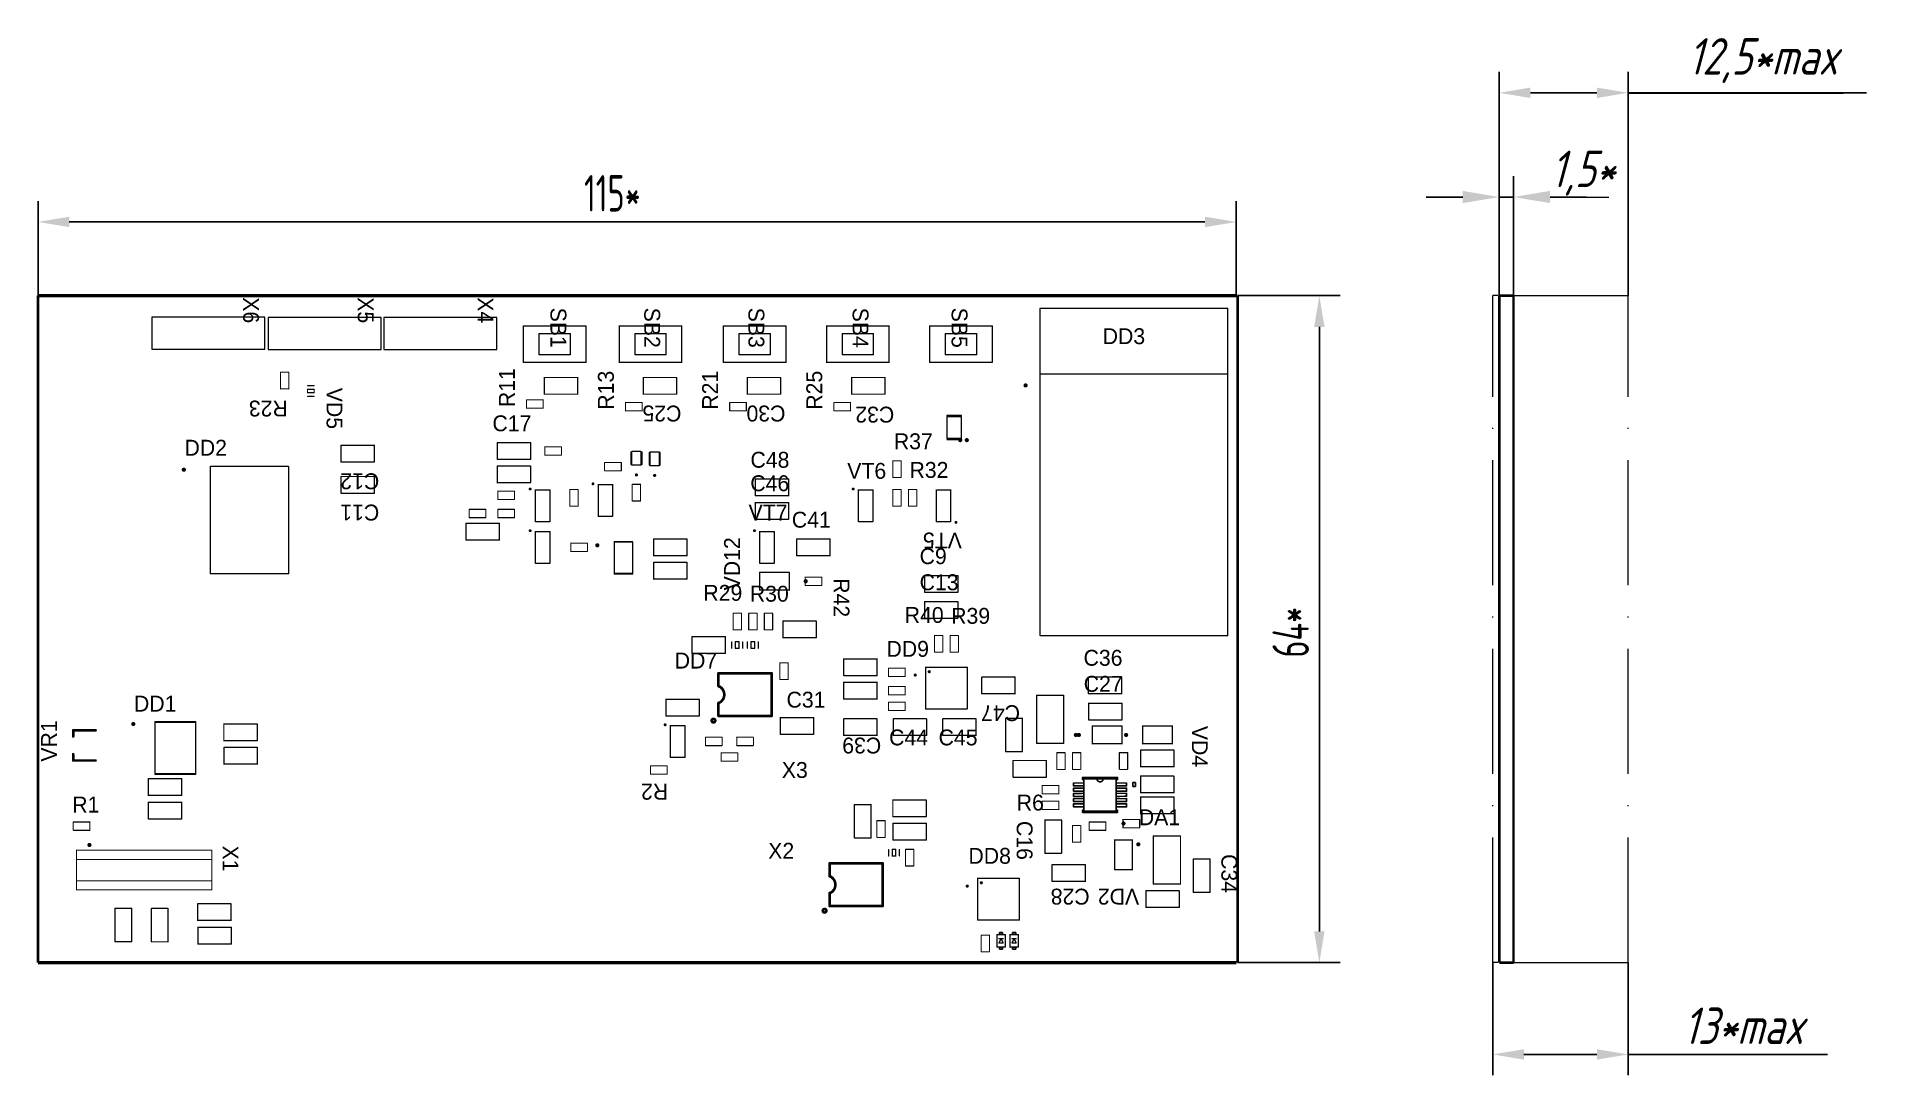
# Model space of a CAD drawing. Extents: x 1752 to 2872, y 74 to 1038.
# Drawn here: x 2695.9 to 2872.1, y 380.5 to 480.2 of the extents above; entities that cross this region are included whole.
import ezdxf

# ---------------------------------------------------------------- set-up
doc = ezdxf.new("R2010")
doc.units = 0
doc.header["$MEASUREMENT"] = 0
doc.linetypes.add('ACAD_ISO10W100', pattern=[18, 12, -3, 0, -3])
doc.layers.get('0').update_dxf_attribs({"linetype": 'CONTINUOUS'})
doc.layers.get('DEFPOINTS').update_dxf_attribs({"linetype": 'CONTINUOUS'})
for name, color, linetype in [('KeepOutLayer', 6, 'CONTINUOUS'), ('Mechanical13', 56, 'CONTINUOUS'), ('TopOverlay', 2, 'CONTINUOUS')]:
    doc.layers.add(name, color=color, linetype=linetype)
doc.layers.add('тонкая', color=7, linetype='CONTINUOUS', lineweight=20)
doc.styles.add('ЕСКД', font='eskd15.shx', dxfattribs={"width": 0.8})
doc.styles.add('стиль1', font='romans.shx', dxfattribs={"width": 0.75, "oblique": 15, "height": 3.5})
doc.dimstyles.new('ISO-25', dxfattribs={"dimtxt": 3.5, "dimasz": 3.5, "dimexe": 2, "dimexo": 0, "dimgap": 1, "dimtad": 1, "dimtoh": 1, "dimdec": 0, "dimtxsty": 'Standard', "dimcen": 2.5, "dimadec": 0, "dimazin": 0, "dimtfac": 1, "dimtdec": 0, "dimtmove": 0, "dimatfit": 3, "dimldrblk": 'DOTSMALL', "dimfxl": 1, "dimarcsym": 0})
doc.dimstyles.new('ЕСКД', dxfattribs={"dimtxt": 3.5, "dimasz": 3, "dimexe": 2, "dimexo": 0, "dimgap": 1, "dimtad": 1, "dimtoh": 1, "dimtxsty": 'ЕСКД', "dimcen": 0, "dimazin": 2, "dimtfac": 1, "dimtmove": 0, "dimatfit": 3, "dimfxl": 1, "dimarcsym": 0})

msp = doc.modelspace()

# ---------------------------------------------------------------- texts
at = {"layer": 'TopOverlay'}
for s, rotation, p in [('X6', 270, (2715.683, 455.154)), ('X5', 270, (2726.683, 455.154)), ('X4', 270, (2738.183, 455.154)), ('SB1', 270, (2745.183, 454.154)), ('SB2', 270, (2754.183, 454.154)), ('SB3', 270, (2764.183, 454.154)), ('SB4', 270, (2774.183, 454.154)), ('SB5', 270, (2783.683, 454.154)), ('R11', 90, (2741.765, 444.612)), ('R13', 90, (2751.265, 444.362)), ('R21', 90, (2761.265, 444.362)), ('R25', 90, (2771.265, 444.362)), ('VD5', 270, (2723.694, 446.471)), ('R23', 180, (2719.975, 445.236)), ('C25', 180, (2757.753, 444.761)), ('C30', 180, (2767.738, 444.761)), ('C32', 180, (2778.183, 444.654)), ('C12', 180, (2728.753, 438.261)), ('C11', 179.99982, (2728.753, 435.261)), ('VD12', 90, (2763.368, 427.027)), ('VT5', 180, (2784.668, 432.576)), ('R42', 270, (2772.35, 428.196)), ('C47', 180, (2790.253, 416.011)), ('VR1', 90, (2697.817, 410.592)), ('VD4', 270, (2806.747, 414.03)), ('C39', 180, (2776.933, 412.904)), ('R2', 180, (2756.484, 408.471)), ('C16', 270, (2789.933, 404.904)), ('X1', 270, (2713.714, 402.543)), ('C34', 270, (2809.575, 401.724)), ('C28', 180, (2796.933, 398.404)), ('VD2', 180, (2801.683, 398.404))]:
    msp.add_text(s, height=1.524, rotation=rotation, dxfattribs=at).set_placement(p)
for s, p in [('DD3', (2798.183, 450.654)), ('C17', (2739.613, 442.296)), ('DD2', (2710.057, 439.954)), ('R37', (2778.141, 440.571)), ('C48', (2764.378, 438.796)), ('VT6', (2773.667, 437.732)), ('R32', (2779.641, 437.821)), ('C46', (2764.363, 436.546)), ('VT7', (2764.197, 433.732)), ('C41', (2768.347, 433.046)), ('C9', (2780.613, 429.546)), ('C13', (2780.613, 427.046)), ('R29', (2759.858, 426.029)), ('R30', (2764.316, 425.946)), ('R40', (2779.183, 423.904)), ('R39', (2783.641, 423.821)), ('DD9', (2777.433, 420.654)), ('C36', (2796.348, 419.796)), ('DD7', (2757.108, 419.529)), ('C27', (2796.363, 417.296)), ('DD1', (2705.208, 415.396)), ('C31', (2767.843, 415.779)), ('C44', (2777.683, 412.154)), ('C45', (2782.433, 412.154)), ('X3', (2767.387, 409.03)), ('R1', (2699.281, 405.712)), ('R6', (2789.933, 405.904)), ('DA1', (2801.655, 404.494)), ('X2', (2766.083, 401.279)), ('DD8', (2785.3, 400.795))]:
    msp.add_text(s, height=1.524, dxfattribs=at).set_placement(p)

# ---------------------------------------------------------------- blocks, each defined once
blk = doc.blocks.new('*D139')
at = {"color": 0, "lineweight": -2, "transparency": 16777216}
for p, q in [((2836.24, 454.2), (2836.24, 466.77)), ((2837.62, 454.08), (2837.62, 466.77)), ((2832.74, 464.77), (2829.24, 464.77)), ((2836.24, 464.77), (2837.62, 464.77)), ((2841.12, 464.77), (2844.62, 464.77))]:
    blk.add_line(p, q, dxfattribs=at)
at = {"color": 0, "transparency": 16777216}
for points in [[(2832.74, 465.36), (2832.74, 464.19), (2836.24, 464.77)], [(2841.12, 465.36), (2841.12, 464.19), (2837.62, 464.77)]]:
    blk.add_solid(points, dxfattribs=at)
at = {"layer": 'DEFPOINTS', "color": 0, "transparency": 16777216}
for p in [(2837.62, 464.77), (2836.24, 454.2), (2837.62, 454.08)]:
    blk.add_point(p, dxfattribs=at)
at = {"color": 0, "transparency": 16777216, "insert": (2844.28, 467.06), "char_height": 3.5, "attachment_point": 5, "style": 'стиль1'}
blk.add_mtext('1,5*', dxfattribs=at)
blk = doc.blocks.new('_DotSmall')
at = {"color": 0, "linetype": 'ByBlock', "const_width": 0.5}
blk.add_lwpolyline([(-0.0625, 0, 1), (0.0625, 0, 1)], format="xyb", close=True, dxfattribs=at)
blk = doc.blocks.new('*D140')
at = {"layer": 'DEFPOINTS', "color": 0, "transparency": 16777216}
for p in [(2835.62, 391.31), (2848.62, 391.31), (2848.62, 382.5)]:
    blk.add_point(p, dxfattribs=at)
at = {"layer": 'тонкая', "color": 0, "lineweight": -2, "transparency": 16777216}
for p, q in [((2835.62, 391.31), (2835.62, 380.5)), ((2848.62, 391.31), (2848.62, 380.5)), ((2838.62, 382.5), (2845.62, 382.5)), ((2848.62, 382.5), (2867.74, 382.5))]:
    blk.add_line(p, q, dxfattribs=at)
at = {"layer": 'тонкая', "color": 0, "transparency": 16777216}
for points in [[(2838.62, 383), (2838.62, 382), (2835.62, 382.5)], [(2845.62, 383), (2845.62, 382), (2848.62, 382.5)]]:
    blk.add_solid(points, dxfattribs=at)
at = {"layer": 'тонкая', "color": 0, "lineweight": 9, "transparency": 16777216, "insert": (2859.68, 385.25), "char_height": 3.5, "attachment_point": 5, "style": 'стиль1'}
blk.add_mtext('13*max', dxfattribs=at)
blk = doc.blocks.new('*D141')
at = {"layer": 'DEFPOINTS', "color": 0, "transparency": 16777216}
for p in [(2848.62, 474.77), (2836.24, 455.31), (2848.62, 455.31)]:
    blk.add_point(p, dxfattribs=at)
at = {"layer": 'тонкая', "color": 0, "lineweight": -2, "transparency": 16777216}
for p, q in [((2836.24, 455.31), (2836.24, 476.77)), ((2848.62, 455.31), (2848.62, 476.77)), ((2839.24, 474.77), (2845.62, 474.77)), ((2848.62, 474.77), (2871.49, 474.77))]:
    blk.add_line(p, q, dxfattribs=at)
at = {"layer": 'тонкая', "color": 0, "transparency": 16777216}
for points in [[(2839.24, 475.27), (2839.24, 474.27), (2836.24, 474.77)], [(2845.62, 475.27), (2845.62, 474.27), (2848.62, 474.77)]]:
    blk.add_solid(points, dxfattribs=at)
at = {"layer": 'тонкая', "color": 0, "lineweight": 9, "transparency": 16777216, "insert": (2861.55, 477.86), "char_height": 3.5, "attachment_point": 5, "style": 'стиль1'}
blk.add_mtext('12,5*max', dxfattribs=at)
blk = doc.blocks.new('CAP3216X125N_1')
at = {"layer": 'Mechanical13', "const_width": 0.127}
for points in [[(-1.6, 0.8), (-1.6, -0.8)], [(1.6, 0.8), (-1.6, 0.8)], [(1.6, 0.8), (1.6, -0.8)], [(1.6, -0.8), (-1.6, -0.8)]]:
    blk.add_lwpolyline(points, dxfattribs=at)
at = {"layer": 'Mechanical13', "const_width": 0.0635}
for points in [[(-1.63, 0.8, 1), (-1.57, 0.8, 1)], [(-1.63, 0.8, 1), (-1.57, 0.8, 1)], [(1.57, 0.8, 1), (1.63, 0.8, 1)], [(1.57, 0.8, 1), (1.63, 0.8, 1)], [(-1.63, -0.8, 1), (-1.57, -0.8, 1)], [(-1.63, -0.8, 1), (-1.57, -0.8, 1)], [(1.57, -0.8, 1), (1.63, -0.8, 1)], [(1.57, -0.8, 1), (1.63, -0.8, 1)]]:
    blk.add_lwpolyline(points, format="xyb", close=True, dxfattribs=at)
blk = doc.blocks.new('CAP3216X125N_2')
at = {"layer": 'Mechanical13', "const_width": 0.127}
for points in [[(-1.6, -0.8), (-1.6, 0.8)], [(-1.6, 0.8), (1.6, 0.8)], [(1.6, -0.8), (1.6, 0.8)], [(-1.6, -0.8), (1.6, -0.8)]]:
    blk.add_lwpolyline(points, dxfattribs=at)
at = {"layer": 'Mechanical13', "const_width": 0.0635}
for points in [[(-1.63, 0.8, 1), (-1.57, 0.8, 1)], [(-1.63, 0.8, 1), (-1.57, 0.8, 1)], [(1.57, 0.8, 1), (1.63, 0.8, 1)], [(1.57, 0.8, 1), (1.63, 0.8, 1)], [(-1.63, -0.8, 1), (-1.57, -0.8, 1)], [(-1.63, -0.8, 1), (-1.57, -0.8, 1)], [(1.57, -0.8, 1), (1.63, -0.8, 1)], [(1.57, -0.8, 1), (1.63, -0.8, 1)]]:
    blk.add_lwpolyline(points, format="xyb", close=True, dxfattribs=at)
blk = doc.blocks.new('CAP3216X125N_3')
at = {"layer": 'Mechanical13', "const_width": 0.127}
for points in [[(-1.6, 0.8), (-1.6, -0.8)], [(1.6, 0.8), (-1.6, 0.8)], [(1.6, 0.8), (1.6, -0.8)], [(1.6, -0.8), (-1.6, -0.8)]]:
    blk.add_lwpolyline(points, dxfattribs=at)
at = {"layer": 'Mechanical13', "const_width": 0.0635}
for points in [[(-1.63, 0.8, 1), (-1.57, 0.8, 1)], [(-1.63, 0.8, 1), (-1.57, 0.8, 1)], [(1.57, 0.8, 1), (1.63, 0.8, 1)], [(1.57, 0.8, 1), (1.63, 0.8, 1)], [(-1.63, -0.8, 1), (-1.57, -0.8, 1)], [(-1.63, -0.8, 1), (-1.57, -0.8, 1)], [(1.57, -0.8, 1), (1.63, -0.8, 1)], [(1.57, -0.8, 1), (1.63, -0.8, 1)]]:
    blk.add_lwpolyline(points, format="xyb", close=True, dxfattribs=at)
blk = doc.blocks.new('CAP3216X125N_4')
at = {"layer": 'Mechanical13', "const_width": 0.127}
for points in [[(-1.6, -0.8), (-1.6, 0.8)], [(1.6, 0.8), (-1.6, 0.8)], [(1.6, -0.8), (1.6, 0.8)], [(1.6, -0.8), (-1.6, -0.8)]]:
    blk.add_lwpolyline(points, dxfattribs=at)
at = {"layer": 'Mechanical13', "const_width": 0.0635}
for points in [[(-1.63, 0.8, 1), (-1.57, 0.8, 1)], [(-1.63, 0.8, 1), (-1.57, 0.8, 1)], [(1.57, 0.8, 1), (1.63, 0.8, 1)], [(1.57, 0.8, 1), (1.63, 0.8, 1)], [(-1.63, -0.8, 1), (-1.57, -0.8, 1)], [(-1.63, -0.8, 1), (-1.57, -0.8, 1)], [(1.57, -0.8, 1), (1.63, -0.8, 1)], [(1.57, -0.8, 1), (1.63, -0.8, 1)]]:
    blk.add_lwpolyline(points, format="xyb", close=True, dxfattribs=at)
blk = doc.blocks.new('CAP3216X125N_5')
at = {"layer": 'Mechanical13', "const_width": 0.127}
for points in [[(-1.6, -0.8), (-1.6, 0.8)], [(1.6, 0.8), (-1.6, 0.8)], [(1.6, -0.8), (1.6, 0.8)], [(1.6, -0.8), (-1.6, -0.8)]]:
    blk.add_lwpolyline(points, dxfattribs=at)
at = {"layer": 'Mechanical13', "const_width": 0.0635}
for points in [[(-1.63, 0.8, 1), (-1.57, 0.8, 1)], [(-1.63, 0.8, 1), (-1.57, 0.8, 1)], [(1.57, 0.8, 1), (1.63, 0.8, 1)], [(1.57, 0.8, 1), (1.63, 0.8, 1)], [(-1.63, -0.8, 1), (-1.57, -0.8, 1)], [(-1.63, -0.8, 1), (-1.57, -0.8, 1)], [(1.57, -0.8, 1), (1.63, -0.8, 1)], [(1.57, -0.8, 1), (1.63, -0.8, 1)]]:
    blk.add_lwpolyline(points, format="xyb", close=True, dxfattribs=at)
blk = doc.blocks.new('CAP3216X125N_6')
at = {"layer": 'Mechanical13', "const_width": 0.127}
for points in [[(-1.6, -0.8), (-1.6, 0.8)], [(-1.6, 0.8), (1.6, 0.8)], [(1.6, -0.8), (1.6, 0.8)], [(-1.6, -0.8), (1.6, -0.8)]]:
    blk.add_lwpolyline(points, dxfattribs=at)
at = {"layer": 'Mechanical13', "const_width": 0.0635}
for points in [[(-1.63, 0.8, 1), (-1.57, 0.8, 1)], [(-1.63, 0.8, 1), (-1.57, 0.8, 1)], [(1.57, 0.8, 1), (1.63, 0.8, 1)], [(1.57, 0.8, 1), (1.63, 0.8, 1)], [(-1.63, -0.8, 1), (-1.57, -0.8, 1)], [(-1.63, -0.8, 1), (-1.57, -0.8, 1)], [(1.57, -0.8, 1), (1.63, -0.8, 1)], [(1.57, -0.8, 1), (1.63, -0.8, 1)]]:
    blk.add_lwpolyline(points, format="xyb", close=True, dxfattribs=at)
blk = doc.blocks.new('CAP3216X125N_7')
at = {"layer": 'Mechanical13', "const_width": 0.127}
for points in [[(-1.6, -0.8), (-1.6, 0.8)], [(-1.6, 0.8), (1.6, 0.8)], [(1.6, -0.8), (1.6, 0.8)], [(-1.6, -0.8), (1.6, -0.8)]]:
    blk.add_lwpolyline(points, dxfattribs=at)
at = {"layer": 'Mechanical13', "const_width": 0.0635}
for points in [[(-1.63, 0.8, 1), (-1.57, 0.8, 1)], [(-1.63, 0.8, 1), (-1.57, 0.8, 1)], [(1.57, 0.8, 1), (1.63, 0.8, 1)], [(1.57, 0.8, 1), (1.63, 0.8, 1)], [(-1.63, -0.8, 1), (-1.57, -0.8, 1)], [(-1.63, -0.8, 1), (-1.57, -0.8, 1)], [(1.57, -0.8, 1), (1.63, -0.8, 1)], [(1.57, -0.8, 1), (1.63, -0.8, 1)]]:
    blk.add_lwpolyline(points, format="xyb", close=True, dxfattribs=at)
blk = doc.blocks.new('CAP3216X125N_8')
at = {"layer": 'Mechanical13', "const_width": 0.127}
for points in [[(-1.6, -0.8), (-1.6, 0.8)], [(-1.6, 0.8), (1.6, 0.8)], [(1.6, -0.8), (1.6, 0.8)], [(-1.6, -0.8), (1.6, -0.8)]]:
    blk.add_lwpolyline(points, dxfattribs=at)
at = {"layer": 'Mechanical13', "const_width": 0.0635}
for points in [[(-1.63, 0.8, 1), (-1.57, 0.8, 1)], [(-1.63, 0.8, 1), (-1.57, 0.8, 1)], [(1.57, 0.8, 1), (1.63, 0.8, 1)], [(1.57, 0.8, 1), (1.63, 0.8, 1)], [(-1.63, -0.8, 1), (-1.57, -0.8, 1)], [(-1.63, -0.8, 1), (-1.57, -0.8, 1)], [(1.57, -0.8, 1), (1.63, -0.8, 1)], [(1.57, -0.8, 1), (1.63, -0.8, 1)]]:
    blk.add_lwpolyline(points, format="xyb", close=True, dxfattribs=at)
blk = doc.blocks.new('CAP3216X125N_9')
at = {"layer": 'Mechanical13', "const_width": 0.127}
for points in [[(-1.6, -0.8), (-1.6, 0.8)], [(-1.6, 0.8), (1.6, 0.8)], [(1.6, -0.8), (1.6, 0.8)], [(-1.6, -0.8), (1.6, -0.8)]]:
    blk.add_lwpolyline(points, dxfattribs=at)
at = {"layer": 'Mechanical13', "const_width": 0.0635}
for points in [[(-1.63, 0.8, 1), (-1.57, 0.8, 1)], [(-1.63, 0.8, 1), (-1.57, 0.8, 1)], [(1.57, 0.8, 1), (1.63, 0.8, 1)], [(1.57, 0.8, 1), (1.63, 0.8, 1)], [(-1.63, -0.8, 1), (-1.57, -0.8, 1)], [(-1.63, -0.8, 1), (-1.57, -0.8, 1)], [(1.57, -0.8, 1), (1.63, -0.8, 1)], [(1.57, -0.8, 1), (1.63, -0.8, 1)]]:
    blk.add_lwpolyline(points, format="xyb", close=True, dxfattribs=at)
blk = doc.blocks.new('CAP3216X125N_10')
at = {"layer": 'Mechanical13', "const_width": 0.127}
for points in [[(-1.6, -0.8), (-1.6, 0.8)], [(-1.6, 0.8), (1.6, 0.8)], [(1.6, -0.8), (1.6, 0.8)], [(-1.6, -0.8), (1.6, -0.8)]]:
    blk.add_lwpolyline(points, dxfattribs=at)
at = {"layer": 'Mechanical13', "const_width": 0.0635}
for points in [[(-1.63, 0.8, 1), (-1.57, 0.8, 1)], [(-1.63, 0.8, 1), (-1.57, 0.8, 1)], [(1.57, 0.8, 1), (1.63, 0.8, 1)], [(1.57, 0.8, 1), (1.63, 0.8, 1)], [(-1.63, -0.8, 1), (-1.57, -0.8, 1)], [(-1.63, -0.8, 1), (-1.57, -0.8, 1)], [(1.57, -0.8, 1), (1.63, -0.8, 1)], [(1.57, -0.8, 1), (1.63, -0.8, 1)]]:
    blk.add_lwpolyline(points, format="xyb", close=True, dxfattribs=at)
blk = doc.blocks.new('CAP3216X125N_11')
at = {"layer": 'Mechanical13', "const_width": 0.127}
for points in [[(-1.6, 0.8), (-1.6, -0.8)], [(1.6, 0.8), (-1.6, 0.8)], [(1.6, 0.8), (1.6, -0.8)], [(1.6, -0.8), (-1.6, -0.8)]]:
    blk.add_lwpolyline(points, dxfattribs=at)
at = {"layer": 'Mechanical13', "const_width": 0.0635}
for points in [[(-1.63, 0.8, 1), (-1.57, 0.8, 1)], [(-1.63, 0.8, 1), (-1.57, 0.8, 1)], [(1.57, 0.8, 1), (1.63, 0.8, 1)], [(1.57, 0.8, 1), (1.63, 0.8, 1)], [(-1.63, -0.8, 1), (-1.57, -0.8, 1)], [(-1.63, -0.8, 1), (-1.57, -0.8, 1)], [(1.57, -0.8, 1), (1.63, -0.8, 1)], [(1.57, -0.8, 1), (1.63, -0.8, 1)]]:
    blk.add_lwpolyline(points, format="xyb", close=True, dxfattribs=at)
blk = doc.blocks.new('CAP3216X125N_12')
at = {"layer": 'Mechanical13', "const_width": 0.127}
for points in [[(-1.6, 0.8), (-1.6, -0.8)], [(1.6, 0.8), (-1.6, 0.8)], [(1.6, 0.8), (1.6, -0.8)], [(1.6, -0.8), (-1.6, -0.8)]]:
    blk.add_lwpolyline(points, dxfattribs=at)
at = {"layer": 'Mechanical13', "const_width": 0.0635}
for points in [[(-1.63, 0.8, 1), (-1.57, 0.8, 1)], [(-1.63, 0.8, 1), (-1.57, 0.8, 1)], [(1.57, 0.8, 1), (1.63, 0.8, 1)], [(1.57, 0.8, 1), (1.63, 0.8, 1)], [(-1.63, -0.8, 1), (-1.57, -0.8, 1)], [(-1.63, -0.8, 1), (-1.57, -0.8, 1)], [(1.57, -0.8, 1), (1.63, -0.8, 1)], [(1.57, -0.8, 1), (1.63, -0.8, 1)]]:
    blk.add_lwpolyline(points, format="xyb", close=True, dxfattribs=at)
blk = doc.blocks.new('CAP3216X125N_13')
at = {"layer": 'Mechanical13', "const_width": 0.127}
for points in [[(-1.6, -0.8), (-1.6, 0.8)], [(-1.6, 0.8), (1.6, 0.8)], [(1.6, -0.8), (1.6, 0.8)], [(-1.6, -0.8), (1.6, -0.8)]]:
    blk.add_lwpolyline(points, dxfattribs=at)
at = {"layer": 'Mechanical13', "const_width": 0.0635}
for points in [[(-1.63, 0.8, 1), (-1.57, 0.8, 1)], [(-1.63, 0.8, 1), (-1.57, 0.8, 1)], [(1.57, 0.8, 1), (1.63, 0.8, 1)], [(1.57, 0.8, 1), (1.63, 0.8, 1)], [(-1.63, -0.8, 1), (-1.57, -0.8, 1)], [(-1.63, -0.8, 1), (-1.57, -0.8, 1)], [(1.57, -0.8, 1), (1.63, -0.8, 1)], [(1.57, -0.8, 1), (1.63, -0.8, 1)]]:
    blk.add_lwpolyline(points, format="xyb", close=True, dxfattribs=at)
blk = doc.blocks.new('CAP3216X125N_14')
at = {"layer": 'Mechanical13', "const_width": 0.127}
for points in [[(-1.6, -0.8), (-1.6, 0.8)], [(-1.6, 0.8), (1.6, 0.8)], [(1.6, -0.8), (1.6, 0.8)], [(-1.6, -0.8), (1.6, -0.8)]]:
    blk.add_lwpolyline(points, dxfattribs=at)
at = {"layer": 'Mechanical13', "const_width": 0.0635}
for points in [[(-1.63, 0.8, 1), (-1.57, 0.8, 1)], [(-1.63, 0.8, 1), (-1.57, 0.8, 1)], [(1.57, 0.8, 1), (1.63, 0.8, 1)], [(1.57, 0.8, 1), (1.63, 0.8, 1)], [(-1.63, -0.8, 1), (-1.57, -0.8, 1)], [(-1.63, -0.8, 1), (-1.57, -0.8, 1)], [(1.57, -0.8, 1), (1.63, -0.8, 1)], [(1.57, -0.8, 1), (1.63, -0.8, 1)]]:
    blk.add_lwpolyline(points, format="xyb", close=True, dxfattribs=at)
blk = doc.blocks.new('CAP3216X125N_15')
at = {"layer": 'Mechanical13', "const_width": 0.127}
for points in [[(-1.6, 0.8), (-1.6, -0.8)], [(-1.6, 0.8), (1.6, 0.8)], [(1.6, 0.8), (1.6, -0.8)], [(-1.6, -0.8), (1.6, -0.8)]]:
    blk.add_lwpolyline(points, dxfattribs=at)
at = {"layer": 'Mechanical13', "const_width": 0.0635}
for points in [[(-1.63, 0.8, 1), (-1.57, 0.8, 1)], [(-1.63, 0.8, 1), (-1.57, 0.8, 1)], [(1.57, 0.8, 1), (1.63, 0.8, 1)], [(1.57, 0.8, 1), (1.63, 0.8, 1)], [(-1.63, -0.8, 1), (-1.57, -0.8, 1)], [(-1.63, -0.8, 1), (-1.57, -0.8, 1)], [(1.57, -0.8, 1), (1.63, -0.8, 1)], [(1.57, -0.8, 1), (1.63, -0.8, 1)]]:
    blk.add_lwpolyline(points, format="xyb", close=True, dxfattribs=at)
blk = doc.blocks.new('CAP3216X125N_16')
at = {"layer": 'Mechanical13', "const_width": 0.127}
for points in [[(-1.6, -0.8), (-1.6, 0.8)], [(1.6, 0.8), (-1.6, 0.8)], [(1.6, -0.8), (1.6, 0.8)], [(1.6, -0.8), (-1.6, -0.8)]]:
    blk.add_lwpolyline(points, dxfattribs=at)
at = {"layer": 'Mechanical13', "const_width": 0.0635}
for points in [[(-1.63, 0.8, 1), (-1.57, 0.8, 1)], [(-1.63, 0.8, 1), (-1.57, 0.8, 1)], [(1.57, 0.8, 1), (1.63, 0.8, 1)], [(1.57, 0.8, 1), (1.63, 0.8, 1)], [(-1.63, -0.8, 1), (-1.57, -0.8, 1)], [(-1.63, -0.8, 1), (-1.57, -0.8, 1)], [(1.57, -0.8, 1), (1.63, -0.8, 1)], [(1.57, -0.8, 1), (1.63, -0.8, 1)]]:
    blk.add_lwpolyline(points, format="xyb", close=True, dxfattribs=at)
blk = doc.blocks.new('CAP3216X125N_17')
at = {"layer": 'Mechanical13', "const_width": 0.127}
for points in [[(-1.6, -0.8), (-1.6, 0.8)], [(-1.6, 0.8), (1.6, 0.8)], [(1.6, -0.8), (1.6, 0.8)], [(-1.6, -0.8), (1.6, -0.8)]]:
    blk.add_lwpolyline(points, dxfattribs=at)
at = {"layer": 'Mechanical13', "const_width": 0.0635}
for points in [[(-1.63, 0.8, 1), (-1.57, 0.8, 1)], [(-1.63, 0.8, 1), (-1.57, 0.8, 1)], [(1.57, 0.8, 1), (1.63, 0.8, 1)], [(1.57, 0.8, 1), (1.63, 0.8, 1)], [(-1.63, -0.8, 1), (-1.57, -0.8, 1)], [(-1.63, -0.8, 1), (-1.57, -0.8, 1)], [(1.57, -0.8, 1), (1.63, -0.8, 1)], [(1.57, -0.8, 1), (1.63, -0.8, 1)]]:
    blk.add_lwpolyline(points, format="xyb", close=True, dxfattribs=at)
blk = doc.blocks.new('CAP3216X125N_18')
at = {"layer": 'Mechanical13', "const_width": 0.127}
for points in [[(-1.6, -0.8), (-1.6, 0.8)], [(-1.6, 0.8), (1.6, 0.8)], [(1.6, -0.8), (1.6, 0.8)], [(-1.6, -0.8), (1.6, -0.8)]]:
    blk.add_lwpolyline(points, dxfattribs=at)
at = {"layer": 'Mechanical13', "const_width": 0.0635}
for points in [[(-1.63, 0.8, 1), (-1.57, 0.8, 1)], [(-1.63, 0.8, 1), (-1.57, 0.8, 1)], [(1.57, 0.8, 1), (1.63, 0.8, 1)], [(1.57, 0.8, 1), (1.63, 0.8, 1)], [(-1.63, -0.8, 1), (-1.57, -0.8, 1)], [(-1.63, -0.8, 1), (-1.57, -0.8, 1)], [(1.57, -0.8, 1), (1.63, -0.8, 1)], [(1.57, -0.8, 1), (1.63, -0.8, 1)]]:
    blk.add_lwpolyline(points, format="xyb", close=True, dxfattribs=at)
blk = doc.blocks.new('CAP3216X125N_19')
at = {"layer": 'Mechanical13', "const_width": 0.127}
for points in [[(-1.6, -0.8), (-1.6, 0.8)], [(-1.6, 0.8), (1.6, 0.8)], [(1.6, -0.8), (1.6, 0.8)], [(-1.6, -0.8), (1.6, -0.8)]]:
    blk.add_lwpolyline(points, dxfattribs=at)
at = {"layer": 'Mechanical13', "const_width": 0.0635}
for points in [[(-1.63, 0.8, 1), (-1.57, 0.8, 1)], [(-1.63, 0.8, 1), (-1.57, 0.8, 1)], [(1.57, 0.8, 1), (1.63, 0.8, 1)], [(1.57, 0.8, 1), (1.63, 0.8, 1)], [(-1.63, -0.8, 1), (-1.57, -0.8, 1)], [(-1.63, -0.8, 1), (-1.57, -0.8, 1)], [(1.57, -0.8, 1), (1.63, -0.8, 1)], [(1.57, -0.8, 1), (1.63, -0.8, 1)]]:
    blk.add_lwpolyline(points, format="xyb", close=True, dxfattribs=at)
blk = doc.blocks.new('CAP3216X125N_20')
at = {"layer": 'Mechanical13', "const_width": 0.127}
for points in [[(-1.6, -0.8), (-1.6, 0.8)], [(-1.6, 0.8), (1.6, 0.8)], [(1.6, -0.8), (1.6, 0.8)], [(-1.6, -0.8), (1.6, -0.8)]]:
    blk.add_lwpolyline(points, dxfattribs=at)
at = {"layer": 'Mechanical13', "const_width": 0.0635}
for points in [[(-1.63, 0.8, 1), (-1.57, 0.8, 1)], [(-1.63, 0.8, 1), (-1.57, 0.8, 1)], [(1.57, 0.8, 1), (1.63, 0.8, 1)], [(1.57, 0.8, 1), (1.63, 0.8, 1)], [(-1.63, -0.8, 1), (-1.57, -0.8, 1)], [(-1.63, -0.8, 1), (-1.57, -0.8, 1)], [(1.57, -0.8, 1), (1.63, -0.8, 1)], [(1.57, -0.8, 1), (1.63, -0.8, 1)]]:
    blk.add_lwpolyline(points, format="xyb", close=True, dxfattribs=at)
blk = doc.blocks.new('CAP3216X125N_21')
at = {"layer": 'Mechanical13', "const_width": 0.127}
for points in [[(-1.6, 0.8), (-1.6, -0.8)], [(1.6, 0.8), (-1.6, 0.8)], [(1.6, 0.8), (1.6, -0.8)], [(1.6, -0.8), (-1.6, -0.8)]]:
    blk.add_lwpolyline(points, dxfattribs=at)
at = {"layer": 'Mechanical13', "const_width": 0.0635}
for points in [[(-1.63, 0.8, 1), (-1.57, 0.8, 1)], [(-1.63, 0.8, 1), (-1.57, 0.8, 1)], [(1.57, 0.8, 1), (1.63, 0.8, 1)], [(1.57, 0.8, 1), (1.63, 0.8, 1)], [(-1.63, -0.8, 1), (-1.57, -0.8, 1)], [(-1.63, -0.8, 1), (-1.57, -0.8, 1)], [(1.57, -0.8, 1), (1.63, -0.8, 1)], [(1.57, -0.8, 1), (1.63, -0.8, 1)]]:
    blk.add_lwpolyline(points, format="xyb", close=True, dxfattribs=at)
blk = doc.blocks.new('CAP3216X125N_22')
at = {"layer": 'Mechanical13', "const_width": 0.127}
for points in [[(-1.6, -0.8), (-1.6, 0.8)], [(-1.6, 0.8), (1.6, 0.8)], [(1.6, -0.8), (1.6, 0.8)], [(-1.6, -0.8), (1.6, -0.8)]]:
    blk.add_lwpolyline(points, dxfattribs=at)
at = {"layer": 'Mechanical13', "const_width": 0.0635}
for points in [[(-1.63, 0.8, 1), (-1.57, 0.8, 1)], [(-1.63, 0.8, 1), (-1.57, 0.8, 1)], [(1.57, 0.8, 1), (1.63, 0.8, 1)], [(1.57, 0.8, 1), (1.63, 0.8, 1)], [(-1.63, -0.8, 1), (-1.57, -0.8, 1)], [(-1.63, -0.8, 1), (-1.57, -0.8, 1)], [(1.57, -0.8, 1), (1.63, -0.8, 1)], [(1.57, -0.8, 1), (1.63, -0.8, 1)]]:
    blk.add_lwpolyline(points, format="xyb", close=True, dxfattribs=at)
blk = doc.blocks.new('CAP3216X125N_23')
at = {"layer": 'Mechanical13', "const_width": 0.127}
for points in [[(-1.6, -0.8), (-1.6, 0.8)], [(-1.6, 0.8), (1.6, 0.8)], [(1.6, -0.8), (1.6, 0.8)], [(-1.6, -0.8), (1.6, -0.8)]]:
    blk.add_lwpolyline(points, dxfattribs=at)
at = {"layer": 'Mechanical13', "const_width": 0.0635}
for points in [[(-1.63, 0.8, 1), (-1.57, 0.8, 1)], [(-1.63, 0.8, 1), (-1.57, 0.8, 1)], [(1.57, 0.8, 1), (1.63, 0.8, 1)], [(1.57, 0.8, 1), (1.63, 0.8, 1)], [(-1.63, -0.8, 1), (-1.57, -0.8, 1)], [(-1.63, -0.8, 1), (-1.57, -0.8, 1)], [(1.57, -0.8, 1), (1.63, -0.8, 1)], [(1.57, -0.8, 1), (1.63, -0.8, 1)]]:
    blk.add_lwpolyline(points, format="xyb", close=True, dxfattribs=at)
blk = doc.blocks.new('CAP3216X125N_24')
at = {"layer": 'Mechanical13', "const_width": 0.127}
for points in [[(-1.6, -0.8), (-1.6, 0.8)], [(-1.6, 0.8), (1.6, 0.8)], [(1.6, -0.8), (1.6, 0.8)], [(-1.6, -0.8), (1.6, -0.8)]]:
    blk.add_lwpolyline(points, dxfattribs=at)
at = {"layer": 'Mechanical13', "const_width": 0.0635}
for points in [[(-1.63, 0.8, 1), (-1.57, 0.8, 1)], [(-1.63, 0.8, 1), (-1.57, 0.8, 1)], [(1.57, 0.8, 1), (1.63, 0.8, 1)], [(1.57, 0.8, 1), (1.63, 0.8, 1)], [(-1.63, -0.8, 1), (-1.57, -0.8, 1)], [(-1.63, -0.8, 1), (-1.57, -0.8, 1)], [(1.57, -0.8, 1), (1.63, -0.8, 1)], [(1.57, -0.8, 1), (1.63, -0.8, 1)]]:
    blk.add_lwpolyline(points, format="xyb", close=True, dxfattribs=at)
blk = doc.blocks.new('CAP3216X125N_25')
at = {"layer": 'Mechanical13', "const_width": 0.127}
for points in [[(-1.6, 0.8), (-1.6, -0.8)], [(1.6, 0.8), (-1.6, 0.8)], [(1.6, 0.8), (1.6, -0.8)], [(1.6, -0.8), (-1.6, -0.8)]]:
    blk.add_lwpolyline(points, dxfattribs=at)
at = {"layer": 'Mechanical13', "const_width": 0.0635}
for points in [[(-1.63, 0.8, 1), (-1.57, 0.8, 1)], [(-1.63, 0.8, 1), (-1.57, 0.8, 1)], [(1.57, 0.8, 1), (1.63, 0.8, 1)], [(1.57, 0.8, 1), (1.63, 0.8, 1)], [(-1.63, -0.8, 1), (-1.57, -0.8, 1)], [(-1.63, -0.8, 1), (-1.57, -0.8, 1)], [(1.57, -0.8, 1), (1.63, -0.8, 1)], [(1.57, -0.8, 1), (1.63, -0.8, 1)]]:
    blk.add_lwpolyline(points, format="xyb", close=True, dxfattribs=at)
blk = doc.blocks.new('CAP3216X125N_26')
at = {"layer": 'Mechanical13', "const_width": 0.127}
for points in [[(-1.6, -0.8), (-1.6, 0.8)], [(-1.6, 0.8), (1.6, 0.8)], [(1.6, -0.8), (1.6, 0.8)], [(-1.6, -0.8), (1.6, -0.8)]]:
    blk.add_lwpolyline(points, dxfattribs=at)
at = {"layer": 'Mechanical13', "const_width": 0.0635}
for points in [[(-1.63, 0.8, 1), (-1.57, 0.8, 1)], [(-1.63, 0.8, 1), (-1.57, 0.8, 1)], [(1.57, 0.8, 1), (1.63, 0.8, 1)], [(1.57, 0.8, 1), (1.63, 0.8, 1)], [(-1.63, -0.8, 1), (-1.57, -0.8, 1)], [(-1.63, -0.8, 1), (-1.57, -0.8, 1)], [(1.57, -0.8, 1), (1.63, -0.8, 1)], [(1.57, -0.8, 1), (1.63, -0.8, 1)]]:
    blk.add_lwpolyline(points, format="xyb", close=True, dxfattribs=at)
blk = doc.blocks.new('CAP3216X125N_27')
at = {"layer": 'Mechanical13', "const_width": 0.127}
for points in [[(-1.6, -0.8), (-1.6, 0.8)], [(-1.6, 0.8), (1.6, 0.8)], [(1.6, -0.8), (1.6, 0.8)], [(-1.6, -0.8), (1.6, -0.8)]]:
    blk.add_lwpolyline(points, dxfattribs=at)
at = {"layer": 'Mechanical13', "const_width": 0.0635}
for points in [[(-1.63, 0.8, 1), (-1.57, 0.8, 1)], [(-1.63, 0.8, 1), (-1.57, 0.8, 1)], [(1.57, 0.8, 1), (1.63, 0.8, 1)], [(1.57, 0.8, 1), (1.63, 0.8, 1)], [(-1.63, -0.8, 1), (-1.57, -0.8, 1)], [(-1.63, -0.8, 1), (-1.57, -0.8, 1)], [(1.57, -0.8, 1), (1.63, -0.8, 1)], [(1.57, -0.8, 1), (1.63, -0.8, 1)]]:
    blk.add_lwpolyline(points, format="xyb", close=True, dxfattribs=at)
blk = doc.blocks.new('CAP3216X125N_28')
at = {"layer": 'Mechanical13', "const_width": 0.127}
for points in [[(-1.6, 0.8), (-1.6, -0.8)], [(1.6, 0.8), (-1.6, 0.8)], [(1.6, 0.8), (1.6, -0.8)], [(1.6, -0.8), (-1.6, -0.8)]]:
    blk.add_lwpolyline(points, dxfattribs=at)
at = {"layer": 'Mechanical13', "const_width": 0.0635}
for points in [[(-1.63, 0.8, 1), (-1.57, 0.8, 1)], [(-1.63, 0.8, 1), (-1.57, 0.8, 1)], [(1.57, 0.8, 1), (1.63, 0.8, 1)], [(1.57, 0.8, 1), (1.63, 0.8, 1)], [(-1.63, -0.8, 1), (-1.57, -0.8, 1)], [(-1.63, -0.8, 1), (-1.57, -0.8, 1)], [(1.57, -0.8, 1), (1.63, -0.8, 1)], [(1.57, -0.8, 1), (1.63, -0.8, 1)]]:
    blk.add_lwpolyline(points, format="xyb", close=True, dxfattribs=at)
blk = doc.blocks.new('CAP3216X125N_29')
at = {"layer": 'Mechanical13', "const_width": 0.127}
for points in [[(-1.6, -0.8), (-1.6, 0.8)], [(-1.6, 0.8), (1.6, 0.8)], [(1.6, -0.8), (1.6, 0.8)], [(-1.6, -0.8), (1.6, -0.8)]]:
    blk.add_lwpolyline(points, dxfattribs=at)
at = {"layer": 'Mechanical13', "const_width": 0.0635}
for points in [[(-1.63, 0.8, 1), (-1.57, 0.8, 1)], [(-1.63, 0.8, 1), (-1.57, 0.8, 1)], [(1.57, 0.8, 1), (1.63, 0.8, 1)], [(1.57, 0.8, 1), (1.63, 0.8, 1)], [(-1.63, -0.8, 1), (-1.57, -0.8, 1)], [(-1.63, -0.8, 1), (-1.57, -0.8, 1)], [(1.57, -0.8, 1), (1.63, -0.8, 1)], [(1.57, -0.8, 1), (1.63, -0.8, 1)]]:
    blk.add_lwpolyline(points, format="xyb", close=True, dxfattribs=at)
blk = doc.blocks.new('CAP3216X125N_30')
at = {"layer": 'Mechanical13', "const_width": 0.127}
for points in [[(-1.6, 0.8), (-1.6, -0.8)], [(1.6, 0.8), (-1.6, 0.8)], [(1.6, 0.8), (1.6, -0.8)], [(1.6, -0.8), (-1.6, -0.8)]]:
    blk.add_lwpolyline(points, dxfattribs=at)
at = {"layer": 'Mechanical13', "const_width": 0.0635}
for points in [[(-1.63, 0.8, 1), (-1.57, 0.8, 1)], [(-1.63, 0.8, 1), (-1.57, 0.8, 1)], [(1.57, 0.8, 1), (1.63, 0.8, 1)], [(1.57, 0.8, 1), (1.63, 0.8, 1)], [(-1.63, -0.8, 1), (-1.57, -0.8, 1)], [(-1.63, -0.8, 1), (-1.57, -0.8, 1)], [(1.57, -0.8, 1), (1.63, -0.8, 1)], [(1.57, -0.8, 1), (1.63, -0.8, 1)]]:
    blk.add_lwpolyline(points, format="xyb", close=True, dxfattribs=at)
blk = doc.blocks.new('CAP3216X125N_31')
at = {"layer": 'Mechanical13', "const_width": 0.127}
for points in [[(-1.6, -0.8), (-1.6, 0.8)], [(-1.6, 0.8), (1.6, 0.8)], [(1.6, -0.8), (1.6, 0.8)], [(-1.6, -0.8), (1.6, -0.8)]]:
    blk.add_lwpolyline(points, dxfattribs=at)
at = {"layer": 'Mechanical13', "const_width": 0.0635}
for points in [[(-1.63, 0.8, 1), (-1.57, 0.8, 1)], [(-1.63, 0.8, 1), (-1.57, 0.8, 1)], [(1.57, 0.8, 1), (1.63, 0.8, 1)], [(1.57, 0.8, 1), (1.63, 0.8, 1)], [(-1.63, -0.8, 1), (-1.57, -0.8, 1)], [(-1.63, -0.8, 1), (-1.57, -0.8, 1)], [(1.57, -0.8, 1), (1.63, -0.8, 1)], [(1.57, -0.8, 1), (1.63, -0.8, 1)]]:
    blk.add_lwpolyline(points, format="xyb", close=True, dxfattribs=at)
blk = doc.blocks.new('CAP3216X125N_32')
at = {"layer": 'Mechanical13', "const_width": 0.127}
for points in [[(-1.6, 0.8), (-1.6, -0.8)], [(1.6, 0.8), (-1.6, 0.8)], [(1.6, 0.8), (1.6, -0.8)], [(1.6, -0.8), (-1.6, -0.8)]]:
    blk.add_lwpolyline(points, dxfattribs=at)
at = {"layer": 'Mechanical13', "const_width": 0.0635}
for points in [[(-1.63, 0.8, 1), (-1.57, 0.8, 1)], [(-1.63, 0.8, 1), (-1.57, 0.8, 1)], [(1.57, 0.8, 1), (1.63, 0.8, 1)], [(1.57, 0.8, 1), (1.63, 0.8, 1)], [(-1.63, -0.8, 1), (-1.57, -0.8, 1)], [(-1.63, -0.8, 1), (-1.57, -0.8, 1)], [(1.57, -0.8, 1), (1.63, -0.8, 1)], [(1.57, -0.8, 1), (1.63, -0.8, 1)]]:
    blk.add_lwpolyline(points, format="xyb", close=True, dxfattribs=at)
blk = doc.blocks.new('CAP3216X125N_33')
at = {"layer": 'Mechanical13', "const_width": 0.127}
for points in [[(-1.6, -0.8), (-1.6, 0.8)], [(-1.6, 0.8), (1.6, 0.8)], [(1.6, -0.8), (1.6, 0.8)], [(-1.6, -0.8), (1.6, -0.8)]]:
    blk.add_lwpolyline(points, dxfattribs=at)
at = {"layer": 'Mechanical13', "const_width": 0.0635}
for points in [[(-1.63, 0.8, 1), (-1.57, 0.8, 1)], [(-1.63, 0.8, 1), (-1.57, 0.8, 1)], [(1.57, 0.8, 1), (1.63, 0.8, 1)], [(1.57, 0.8, 1), (1.63, 0.8, 1)], [(-1.63, -0.8, 1), (-1.57, -0.8, 1)], [(-1.63, -0.8, 1), (-1.57, -0.8, 1)], [(1.57, -0.8, 1), (1.63, -0.8, 1)], [(1.57, -0.8, 1), (1.63, -0.8, 1)]]:
    blk.add_lwpolyline(points, format="xyb", close=True, dxfattribs=at)
blk = doc.blocks.new('CAP3216X125N_34')
at = {"layer": 'Mechanical13', "const_width": 0.127}
for points in [[(-1.6, -0.8), (-1.6, 0.8)], [(1.6, 0.8), (-1.6, 0.8)], [(1.6, -0.8), (1.6, 0.8)], [(1.6, -0.8), (-1.6, -0.8)]]:
    blk.add_lwpolyline(points, dxfattribs=at)
at = {"layer": 'Mechanical13', "const_width": 0.0635}
for points in [[(-1.63, 0.8, 1), (-1.57, 0.8, 1)], [(-1.63, 0.8, 1), (-1.57, 0.8, 1)], [(1.57, 0.8, 1), (1.63, 0.8, 1)], [(1.57, 0.8, 1), (1.63, 0.8, 1)], [(-1.63, -0.8, 1), (-1.57, -0.8, 1)], [(-1.63, -0.8, 1), (-1.57, -0.8, 1)], [(1.57, -0.8, 1), (1.63, -0.8, 1)], [(1.57, -0.8, 1), (1.63, -0.8, 1)]]:
    blk.add_lwpolyline(points, format="xyb", close=True, dxfattribs=at)
blk = doc.blocks.new('CAP3216X125N_35')
at = {"layer": 'Mechanical13', "const_width": 0.127}
for points in [[(-1.6, 0.8), (-1.6, -0.8)], [(1.6, 0.8), (-1.6, 0.8)], [(1.6, 0.8), (1.6, -0.8)], [(1.6, -0.8), (-1.6, -0.8)]]:
    blk.add_lwpolyline(points, dxfattribs=at)
at = {"layer": 'Mechanical13', "const_width": 0.0635}
for points in [[(-1.63, 0.8, 1), (-1.57, 0.8, 1)], [(-1.63, 0.8, 1), (-1.57, 0.8, 1)], [(1.57, 0.8, 1), (1.63, 0.8, 1)], [(1.57, 0.8, 1), (1.63, 0.8, 1)], [(-1.63, -0.8, 1), (-1.57, -0.8, 1)], [(-1.63, -0.8, 1), (-1.57, -0.8, 1)], [(1.57, -0.8, 1), (1.63, -0.8, 1)], [(1.57, -0.8, 1), (1.63, -0.8, 1)]]:
    blk.add_lwpolyline(points, format="xyb", close=True, dxfattribs=at)
blk = doc.blocks.new('CAP3216X125N_36')
at = {"layer": 'Mechanical13', "const_width": 0.127}
for points in [[(-1.6, -0.8), (-1.6, 0.8)], [(-1.6, 0.8), (1.6, 0.8)], [(1.6, -0.8), (1.6, 0.8)], [(-1.6, -0.8), (1.6, -0.8)]]:
    blk.add_lwpolyline(points, dxfattribs=at)
at = {"layer": 'Mechanical13', "const_width": 0.0635}
for points in [[(-1.63, 0.8, 1), (-1.57, 0.8, 1)], [(-1.63, 0.8, 1), (-1.57, 0.8, 1)], [(1.57, 0.8, 1), (1.63, 0.8, 1)], [(1.57, 0.8, 1), (1.63, 0.8, 1)], [(-1.63, -0.8, 1), (-1.57, -0.8, 1)], [(-1.63, -0.8, 1), (-1.57, -0.8, 1)], [(1.57, -0.8, 1), (1.63, -0.8, 1)], [(1.57, -0.8, 1), (1.63, -0.8, 1)]]:
    blk.add_lwpolyline(points, format="xyb", close=True, dxfattribs=at)
blk = doc.blocks.new('CAP3216X125N_37')
at = {"layer": 'Mechanical13', "const_width": 0.127}
for points in [[(-1.6, -0.8), (-1.6, 0.8)], [(1.6, 0.8), (-1.6, 0.8)], [(1.6, -0.8), (1.6, 0.8)], [(1.6, -0.8), (-1.6, -0.8)]]:
    blk.add_lwpolyline(points, dxfattribs=at)
at = {"layer": 'Mechanical13', "const_width": 0.0635}
for points in [[(-1.63, 0.8, 1), (-1.57, 0.8, 1)], [(-1.63, 0.8, 1), (-1.57, 0.8, 1)], [(1.57, 0.8, 1), (1.63, 0.8, 1)], [(1.57, 0.8, 1), (1.63, 0.8, 1)], [(-1.63, -0.8, 1), (-1.57, -0.8, 1)], [(-1.63, -0.8, 1), (-1.57, -0.8, 1)], [(1.57, -0.8, 1), (1.63, -0.8, 1)], [(1.57, -0.8, 1), (1.63, -0.8, 1)]]:
    blk.add_lwpolyline(points, format="xyb", close=True, dxfattribs=at)
blk = doc.blocks.new('CAP3216X125N_38')
at = {"layer": 'Mechanical13', "const_width": 0.127}
for points in [[(-1.6, -0.8), (-1.6, 0.8)], [(-1.6, 0.8), (1.6, 0.8)], [(1.6, -0.8), (1.6, 0.8)], [(-1.6, -0.8), (1.6, -0.8)]]:
    blk.add_lwpolyline(points, dxfattribs=at)
at = {"layer": 'Mechanical13', "const_width": 0.0635}
for points in [[(-1.63, 0.8, 1), (-1.57, 0.8, 1)], [(-1.63, 0.8, 1), (-1.57, 0.8, 1)], [(1.57, 0.8, 1), (1.63, 0.8, 1)], [(1.57, 0.8, 1), (1.63, 0.8, 1)], [(-1.63, -0.8, 1), (-1.57, -0.8, 1)], [(-1.63, -0.8, 1), (-1.57, -0.8, 1)], [(1.57, -0.8, 1), (1.63, -0.8, 1)], [(1.57, -0.8, 1), (1.63, -0.8, 1)]]:
    blk.add_lwpolyline(points, format="xyb", close=True, dxfattribs=at)
blk = doc.blocks.new('CAP3216X125N_39')
at = {"layer": 'Mechanical13', "const_width": 0.127}
for points in [[(-1.6, 0.8), (-1.6, -0.8)], [(1.6, 0.8), (-1.6, 0.8)], [(1.6, 0.8), (1.6, -0.8)], [(1.6, -0.8), (-1.6, -0.8)]]:
    blk.add_lwpolyline(points, dxfattribs=at)
at = {"layer": 'Mechanical13', "const_width": 0.0635}
for points in [[(-1.63, 0.8, 1), (-1.57, 0.8, 1)], [(-1.63, 0.8, 1), (-1.57, 0.8, 1)], [(1.57, 0.8, 1), (1.63, 0.8, 1)], [(1.57, 0.8, 1), (1.63, 0.8, 1)], [(-1.63, -0.8, 1), (-1.57, -0.8, 1)], [(-1.63, -0.8, 1), (-1.57, -0.8, 1)], [(1.57, -0.8, 1), (1.63, -0.8, 1)], [(1.57, -0.8, 1), (1.63, -0.8, 1)]]:
    blk.add_lwpolyline(points, format="xyb", close=True, dxfattribs=at)
blk = doc.blocks.new('CAP3216X125N_40')
at = {"layer": 'Mechanical13', "const_width": 0.127}
for points in [[(-1.6, 0.8), (-1.6, -0.8)], [(1.6, 0.8), (-1.6, 0.8)], [(1.6, 0.8), (1.6, -0.8)], [(1.6, -0.8), (-1.6, -0.8)]]:
    blk.add_lwpolyline(points, dxfattribs=at)
at = {"layer": 'Mechanical13', "const_width": 0.0635}
for points in [[(-1.63, 0.8, 1), (-1.57, 0.8, 1)], [(-1.63, 0.8, 1), (-1.57, 0.8, 1)], [(1.57, 0.8, 1), (1.63, 0.8, 1)], [(1.57, 0.8, 1), (1.63, 0.8, 1)], [(-1.63, -0.8, 1), (-1.57, -0.8, 1)], [(-1.63, -0.8, 1), (-1.57, -0.8, 1)], [(1.57, -0.8, 1), (1.63, -0.8, 1)], [(1.57, -0.8, 1), (1.63, -0.8, 1)]]:
    blk.add_lwpolyline(points, format="xyb", close=True, dxfattribs=at)
blk = doc.blocks.new('CAP3216X125N_41')
at = {"layer": 'Mechanical13', "const_width": 0.127}
for points in [[(-1.6, -0.8), (-1.6, 0.8)], [(-1.6, 0.8), (1.6, 0.8)], [(1.6, -0.8), (1.6, 0.8)], [(-1.6, -0.8), (1.6, -0.8)]]:
    blk.add_lwpolyline(points, dxfattribs=at)
at = {"layer": 'Mechanical13', "const_width": 0.0635}
for points in [[(-1.63, 0.8, 1), (-1.57, 0.8, 1)], [(-1.63, 0.8, 1), (-1.57, 0.8, 1)], [(1.57, 0.8, 1), (1.63, 0.8, 1)], [(1.57, 0.8, 1), (1.63, 0.8, 1)], [(-1.63, -0.8, 1), (-1.57, -0.8, 1)], [(-1.63, -0.8, 1), (-1.57, -0.8, 1)], [(1.57, -0.8, 1), (1.63, -0.8, 1)], [(1.57, -0.8, 1), (1.63, -0.8, 1)]]:
    blk.add_lwpolyline(points, format="xyb", close=True, dxfattribs=at)
blk = doc.blocks.new('CAP3216X125N_42')
at = {"layer": 'Mechanical13', "const_width": 0.127}
for points in [[(-1.6, 0.8), (-1.6, -0.8)], [(1.6, 0.8), (-1.6, 0.8)], [(1.6, 0.8), (1.6, -0.8)], [(1.6, -0.8), (-1.6, -0.8)]]:
    blk.add_lwpolyline(points, dxfattribs=at)
at = {"layer": 'Mechanical13', "const_width": 0.0635}
for points in [[(-1.63, 0.8, 1), (-1.57, 0.8, 1)], [(-1.63, 0.8, 1), (-1.57, 0.8, 1)], [(1.57, 0.8, 1), (1.63, 0.8, 1)], [(1.57, 0.8, 1), (1.63, 0.8, 1)], [(-1.63, -0.8, 1), (-1.57, -0.8, 1)], [(-1.63, -0.8, 1), (-1.57, -0.8, 1)], [(1.57, -0.8, 1), (1.63, -0.8, 1)], [(1.57, -0.8, 1), (1.63, -0.8, 1)]]:
    blk.add_lwpolyline(points, format="xyb", close=True, dxfattribs=at)
blk = doc.blocks.new('CAP3216X125N_43')
at = {"layer": 'Mechanical13', "const_width": 0.127}
for points in [[(-1.6, 0.8), (-1.6, -0.8)], [(1.6, 0.8), (-1.6, 0.8)], [(1.6, 0.8), (1.6, -0.8)], [(1.6, -0.8), (-1.6, -0.8)]]:
    blk.add_lwpolyline(points, dxfattribs=at)
at = {"layer": 'Mechanical13', "const_width": 0.0635}
for points in [[(-1.63, 0.8, 1), (-1.57, 0.8, 1)], [(-1.63, 0.8, 1), (-1.57, 0.8, 1)], [(1.57, 0.8, 1), (1.63, 0.8, 1)], [(1.57, 0.8, 1), (1.63, 0.8, 1)], [(-1.63, -0.8, 1), (-1.57, -0.8, 1)], [(-1.63, -0.8, 1), (-1.57, -0.8, 1)], [(1.57, -0.8, 1), (1.63, -0.8, 1)], [(1.57, -0.8, 1), (1.63, -0.8, 1)]]:
    blk.add_lwpolyline(points, format="xyb", close=True, dxfattribs=at)
blk = doc.blocks.new('CAP3216X125N_44')
at = {"layer": 'Mechanical13', "const_width": 0.127}
for points in [[(-1.6, -0.8), (-1.6, 0.8)], [(-1.6, 0.8), (1.6, 0.8)], [(1.6, -0.8), (1.6, 0.8)], [(-1.6, -0.8), (1.6, -0.8)]]:
    blk.add_lwpolyline(points, dxfattribs=at)
at = {"layer": 'Mechanical13', "const_width": 0.0635}
for points in [[(-1.63, 0.8, 1), (-1.57, 0.8, 1)], [(-1.63, 0.8, 1), (-1.57, 0.8, 1)], [(1.57, 0.8, 1), (1.63, 0.8, 1)], [(1.57, 0.8, 1), (1.63, 0.8, 1)], [(-1.63, -0.8, 1), (-1.57, -0.8, 1)], [(-1.63, -0.8, 1), (-1.57, -0.8, 1)], [(1.57, -0.8, 1), (1.63, -0.8, 1)], [(1.57, -0.8, 1), (1.63, -0.8, 1)]]:
    blk.add_lwpolyline(points, format="xyb", close=True, dxfattribs=at)
blk = doc.blocks.new('CAP3216X125N_45')
at = {"layer": 'Mechanical13', "const_width": 0.127}
for points in [[(-1.6, -0.8), (-1.6, 0.8)], [(-1.6, 0.8), (1.6, 0.8)], [(1.6, -0.8), (1.6, 0.8)], [(-1.6, -0.8), (1.6, -0.8)]]:
    blk.add_lwpolyline(points, dxfattribs=at)
at = {"layer": 'Mechanical13', "const_width": 0.0635}
for points in [[(-1.63, 0.8, 1), (-1.57, 0.8, 1)], [(-1.63, 0.8, 1), (-1.57, 0.8, 1)], [(1.57, 0.8, 1), (1.63, 0.8, 1)], [(1.57, 0.8, 1), (1.63, 0.8, 1)], [(-1.63, -0.8, 1), (-1.57, -0.8, 1)], [(-1.63, -0.8, 1), (-1.57, -0.8, 1)], [(1.57, -0.8, 1), (1.63, -0.8, 1)], [(1.57, -0.8, 1), (1.63, -0.8, 1)]]:
    blk.add_lwpolyline(points, format="xyb", close=True, dxfattribs=at)
blk = doc.blocks.new('CAP3216X125N_46')
at = {"layer": 'Mechanical13', "const_width": 0.127}
for points in [[(-1.6, -0.8), (-1.6, 0.8)], [(-1.6, 0.8), (1.6, 0.8)], [(1.6, -0.8), (1.6, 0.8)], [(-1.6, -0.8), (1.6, -0.8)]]:
    blk.add_lwpolyline(points, dxfattribs=at)
at = {"layer": 'Mechanical13', "const_width": 0.0635}
for points in [[(-1.63, 0.8, 1), (-1.57, 0.8, 1)], [(-1.63, 0.8, 1), (-1.57, 0.8, 1)], [(1.57, 0.8, 1), (1.63, 0.8, 1)], [(1.57, 0.8, 1), (1.63, 0.8, 1)], [(-1.63, -0.8, 1), (-1.57, -0.8, 1)], [(-1.63, -0.8, 1), (-1.57, -0.8, 1)], [(1.57, -0.8, 1), (1.63, -0.8, 1)], [(1.57, -0.8, 1), (1.63, -0.8, 1)]]:
    blk.add_lwpolyline(points, format="xyb", close=True, dxfattribs=at)
blk = doc.blocks.new('CAP3216X125N_47')
at = {"layer": 'Mechanical13', "const_width": 0.127}
for points in [[(-1.6, 0.8), (-1.6, -0.8)], [(1.6, 0.8), (-1.6, 0.8)], [(1.6, 0.8), (1.6, -0.8)], [(1.6, -0.8), (-1.6, -0.8)]]:
    blk.add_lwpolyline(points, dxfattribs=at)
at = {"layer": 'Mechanical13', "const_width": 0.0635}
for points in [[(-1.63, 0.8, 1), (-1.57, 0.8, 1)], [(-1.63, 0.8, 1), (-1.57, 0.8, 1)], [(1.57, 0.8, 1), (1.63, 0.8, 1)], [(1.57, 0.8, 1), (1.63, 0.8, 1)], [(-1.63, -0.8, 1), (-1.57, -0.8, 1)], [(-1.63, -0.8, 1), (-1.57, -0.8, 1)], [(1.57, -0.8, 1), (1.63, -0.8, 1)], [(1.57, -0.8, 1), (1.63, -0.8, 1)]]:
    blk.add_lwpolyline(points, format="xyb", close=True, dxfattribs=at)
blk = doc.blocks.new('CAP3216X125N_48')
at = {"layer": 'Mechanical13', "const_width": 0.127}
for points in [[(-1.6, -0.8), (-1.6, 0.8)], [(-1.6, 0.8), (1.6, 0.8)], [(1.6, -0.8), (1.6, 0.8)], [(-1.6, -0.8), (1.6, -0.8)]]:
    blk.add_lwpolyline(points, dxfattribs=at)
at = {"layer": 'Mechanical13', "const_width": 0.0635}
for points in [[(-1.63, 0.8, 1), (-1.57, 0.8, 1)], [(-1.63, 0.8, 1), (-1.57, 0.8, 1)], [(1.57, 0.8, 1), (1.63, 0.8, 1)], [(1.57, 0.8, 1), (1.63, 0.8, 1)], [(-1.63, -0.8, 1), (-1.57, -0.8, 1)], [(-1.63, -0.8, 1), (-1.57, -0.8, 1)], [(1.57, -0.8, 1), (1.63, -0.8, 1)], [(1.57, -0.8, 1), (1.63, -0.8, 1)]]:
    blk.add_lwpolyline(points, format="xyb", close=True, dxfattribs=at)
blk = doc.blocks.new('REG_MCP1702T_3302E_MB_49')
at = {"layer": 'Mechanical13', "const_width": 0.127}
for points in [[(-1.13, 2.3), (1.47, 2.3)], [(-1.13, -2.3), (-1.13, 2.3)], [(1.47, -2.3), (1.47, 2.3)], [(-1.13, -2.3), (1.47, -2.3)]]:
    blk.add_lwpolyline(points, dxfattribs=at)
at = {"layer": 'Mechanical13'}
for points, const_width in [([(-1.16, 2.3, 1), (-1.1, 2.3, 1)], 0.0635), ([(-1.16, 2.3, 1), (-1.1, 2.3, 1)], 0.0635), ([(1.44, 2.3, 1), (1.5, 2.3, 1)], 0.0635), ([(1.44, 2.3, 1), (1.5, 2.3, 1)], 0.0635), ([(-2.48, 1.5, 1), (-2.68, 1.5, 1)], 0.2), ([(-2.73, 1.5, 1), (-2.63, 1.5, 1)], 0.1), ([(-2.53, 1.5, 1), (-2.43, 1.5, 1)], 0.1), ([(-1.16, -2.3, 1), (-1.1, -2.3, 1)], 0.0635), ([(-1.16, -2.3, 1), (-1.1, -2.3, 1)], 0.0635), ([(1.44, -2.3, 1), (1.5, -2.3, 1)], 0.0635), ([(1.44, -2.3, 1), (1.5, -2.3, 1)], 0.0635)]:
    blk.add_lwpolyline(points, format="xyb", close=True, dxfattribs=dict(at, const_width=const_width))
at = {"layer": 'TopOverlay', "const_width": 0.127}
for points in [[(-1.13, 2.3), (1.47, 2.3)], [(1.47, 0.92), (1.47, 2.3)], [(1.47, -2.3), (1.47, -0.92)], [(-1.13, -2.3), (1.47, -2.3)]]:
    blk.add_lwpolyline(points, dxfattribs=at)
at = {"layer": 'TopOverlay'}
for points, const_width in [([(-1.16, 2.3, 1), (-1.1, 2.3, 1)], 0.0635), ([(1.44, 2.3, 1), (1.5, 2.3, 1)], 0.0635), ([(1.44, 2.3, 1), (1.5, 2.3, 1)], 0.0635), ([(-2.48, 1.5, 1), (-2.68, 1.5, 1)], 0.2), ([(-2.73, 1.5, 1), (-2.63, 1.5, 1)], 0.1), ([(-2.53, 1.5, 1), (-2.43, 1.5, 1)], 0.1), ([(1.44, 0.92, 1), (1.5, 0.92, 1)], 0.0635), ([(1.44, -0.92, 1), (1.5, -0.92, 1)], 0.0635), ([(-1.16, -2.3, 1), (-1.1, -2.3, 1)], 0.0635), ([(1.44, -2.3, 1), (1.5, -2.3, 1)], 0.0635), ([(1.44, -2.3, 1), (1.5, -2.3, 1)], 0.0635)]:
    blk.add_lwpolyline(points, format="xyb", close=True, dxfattribs=dict(at, const_width=const_width))
blk = doc.blocks.new('REG_MCP1702T_3302E_MB_50')
at = {"layer": 'Mechanical13', "const_width": 0.127}
for points in [[(1.47, 2.3), (-1.13, 2.3)], [(-1.13, 2.3), (-1.13, -2.3)], [(1.47, 2.3), (1.47, -2.3)], [(1.47, -2.3), (-1.13, -2.3)]]:
    blk.add_lwpolyline(points, dxfattribs=at)
at = {"layer": 'Mechanical13'}
for points, const_width in [([(-1.16, 2.3, 1), (-1.1, 2.3, 1)], 0.0635), ([(-1.16, 2.3, 1), (-1.1, 2.3, 1)], 0.0635), ([(1.44, 2.3, 1), (1.5, 2.3, 1)], 0.0635), ([(1.44, 2.3, 1), (1.5, 2.3, 1)], 0.0635), ([(-2.48, 1.5, 1), (-2.68, 1.5, 1)], 0.2), ([(-2.73, 1.5, 1), (-2.63, 1.5, 1)], 0.1), ([(-2.53, 1.5, 1), (-2.43, 1.5, 1)], 0.1), ([(-1.16, -2.3, 1), (-1.1, -2.3, 1)], 0.0635), ([(-1.16, -2.3, 1), (-1.1, -2.3, 1)], 0.0635), ([(1.44, -2.3, 1), (1.5, -2.3, 1)], 0.0635), ([(1.44, -2.3, 1), (1.5, -2.3, 1)], 0.0635)]:
    blk.add_lwpolyline(points, format="xyb", close=True, dxfattribs=dict(at, const_width=const_width))
at = {"layer": 'TopOverlay', "const_width": 0.127}
for points in [[(1.47, 2.3), (-1.13, 2.3)], [(1.47, 2.3), (1.47, 0.92)], [(1.47, -0.92), (1.47, -2.3)], [(1.47, -2.3), (-1.13, -2.3)]]:
    blk.add_lwpolyline(points, dxfattribs=at)
at = {"layer": 'TopOverlay'}
for points, const_width in [([(-1.16, 2.3, 1), (-1.1, 2.3, 1)], 0.0635), ([(1.44, 2.3, 1), (1.5, 2.3, 1)], 0.0635), ([(1.44, 2.3, 1), (1.5, 2.3, 1)], 0.0635), ([(-2.48, 1.5, 1), (-2.68, 1.5, 1)], 0.2), ([(-2.73, 1.5, 1), (-2.63, 1.5, 1)], 0.1), ([(-2.53, 1.5, 1), (-2.43, 1.5, 1)], 0.1), ([(1.44, 0.92, 1), (1.5, 0.92, 1)], 0.0635), ([(1.44, -0.92, 1), (1.5, -0.92, 1)], 0.0635), ([(-1.16, -2.3, 1), (-1.1, -2.3, 1)], 0.0635), ([(1.44, -2.3, 1), (1.5, -2.3, 1)], 0.0635), ([(1.44, -2.3, 1), (1.5, -2.3, 1)], 0.0635)]:
    blk.add_lwpolyline(points, format="xyb", close=True, dxfattribs=dict(at, const_width=const_width))
blk = doc.blocks.new('SOIC127P599X175_8N_51')
at = {"layer": 'Mechanical13'}
for points, const_width in [([(-3.94, 2.3, 1), (-4.14, 2.3, 1)], 0.2), ([(-4.19, 2.3, 1), (-4.09, 2.3, 1)], 0.1), ([(-3.99, 2.3, 1), (-3.89, 2.3, 1)], 0.1), ([(-1.98, 2.45, 1), (-1.92, 2.45, 1)], 0.0635), ([(-1.98, 2.45, 1), (-1.92, 2.45, 1)], 0.0635), ([(1.92, 2.45, 1), (1.98, 2.45, 1)], 0.0635), ([(1.92, 2.45, 1), (1.98, 2.45, 1)], 0.0635), ([(-1.98, -2.45, 1), (-1.92, -2.45, 1)], 0.0635), ([(-1.98, -2.45, 1), (-1.92, -2.45, 1)], 0.0635), ([(1.92, -2.45, 1), (1.98, -2.45, 1)], 0.0635), ([(1.92, -2.45, 1), (1.98, -2.45, 1)], 0.0635)]:
    blk.add_lwpolyline(points, format="xyb", close=True, dxfattribs=dict(at, const_width=const_width))
at = {"layer": 'Mechanical13', "const_width": 0.127}
for points in [[(-1.95, 2.45), (1.95, 2.45)], [(-1.95, -2.45), (-1.95, 2.45)], [(1.95, -2.45), (1.95, 2.45)], [(-1.95, -2.45), (1.95, -2.45)]]:
    blk.add_lwpolyline(points, dxfattribs=at)
at = {"layer": 'TopOverlay'}
for points, const_width in [([(-3.94, 2.3, 1), (-4.14, 2.3, 1)], 0.2), ([(-4.19, 2.3, 1), (-4.09, 2.3, 1)], 0.1), ([(-3.99, 2.3, 1), (-3.89, 2.3, 1)], 0.1), ([(-1.98, 2.53, 1), (-1.92, 2.53, 1)], 0.0635), ([(1.92, 2.53, 1), (1.98, 2.53, 1)], 0.0635), ([(-1.98, -2.52, 1), (-1.92, -2.52, 1)], 0.0635), ([(1.92, -2.52, 1), (1.98, -2.52, 1)], 0.0635)]:
    blk.add_lwpolyline(points, format="xyb", close=True, dxfattribs=dict(at, const_width=const_width))
at = {"layer": 'TopOverlay', "const_width": 0.127}
for points in [[(-1.95, 2.53), (1.95, 2.53)], [(-1.95, -2.52), (1.95, -2.52)]]:
    blk.add_lwpolyline(points, dxfattribs=at)
blk = doc.blocks.new('SOIC127P1030X265_16N_52')
at = {"layer": 'Mechanical13'}
for points, const_width in [([(-6.2, 4.84, 1), (-6.4, 4.84, 1)], 0.2), ([(-6.45, 4.84, 1), (-6.35, 4.84, 1)], 0.1), ([(-6.25, 4.84, 1), (-6.15, 4.84, 1)], 0.1), ([(-3.78, 5.15, 1), (-3.72, 5.15, 1)], 0.0635), ([(-3.78, 5.15, 1), (-3.72, 5.15, 1)], 0.0635), ([(3.72, 5.15, 1), (3.78, 5.15, 1)], 0.0635), ([(3.72, 5.15, 1), (3.78, 5.15, 1)], 0.0635), ([(-3.78, -5.15, 1), (-3.72, -5.15, 1)], 0.0635), ([(-3.78, -5.15, 1), (-3.72, -5.15, 1)], 0.0635), ([(3.72, -5.15, 1), (3.78, -5.15, 1)], 0.0635), ([(3.72, -5.15, 1), (3.78, -5.15, 1)], 0.0635)]:
    blk.add_lwpolyline(points, format="xyb", close=True, dxfattribs=dict(at, const_width=const_width))
at = {"layer": 'Mechanical13', "const_width": 0.127}
for points in [[(-3.75, -5.15), (-3.75, 5.15)], [(-3.75, 5.15), (3.75, 5.15)], [(3.75, -5.15), (3.75, 5.15)], [(-3.75, -5.15), (3.75, -5.15)]]:
    blk.add_lwpolyline(points, dxfattribs=at)
at = {"layer": 'TopOverlay'}
for points, const_width in [([(-6.2, 4.84, 1), (-6.4, 4.84, 1)], 0.2), ([(-6.45, 4.84, 1), (-6.35, 4.84, 1)], 0.1), ([(-6.25, 4.84, 1), (-6.15, 4.84, 1)], 0.1), ([(-3.78, 5.15, 1), (-3.72, 5.15, 1)], 0.0635), ([(3.72, 5.15, 1), (3.78, 5.15, 1)], 0.0635), ([(-3.78, -5.15, 1), (-3.72, -5.15, 1)], 0.0635), ([(3.72, -5.15, 1), (3.78, -5.15, 1)], 0.0635)]:
    blk.add_lwpolyline(points, format="xyb", close=True, dxfattribs=dict(at, const_width=const_width))
at = {"layer": 'TopOverlay', "const_width": 0.127}
for points in [[(-3.75, 5.15), (3.75, 5.15)], [(-3.75, -5.15), (3.75, -5.15)]]:
    blk.add_lwpolyline(points, dxfattribs=at)
blk = doc.blocks.new('XCVR_ESP32_WROVER_53')
at = {"layer": 'Mechanical13', "const_width": 0.127}
for points in [[(-9, 9.4), (-9, 15.7)], [(-9, 15.7), (9, 15.7)], [(9, 9.4), (9, 15.7)], [(-9, -15.7), (-9, 9.4)], [(-9, 9.4), (9, 9.4)], [(9, -15.7), (9, 9.4)], [(-9, -15.7), (9, -15.7)]]:
    blk.add_lwpolyline(points, dxfattribs=at)
at = {"layer": 'Mechanical13'}
for points, const_width in [([(-9.03, 15.7, 1), (-8.97, 15.7, 1)], 0.0635), ([(-9.03, 15.7, 1), (-8.97, 15.7, 1)], 0.0635), ([(8.97, 15.7, 1), (9.03, 15.7, 1)], 0.0635), ([(8.97, 15.7, 1), (9.03, 15.7, 1)], 0.0635), ([(-9.03, 9.4, 1), (-8.97, 9.4, 1)], 0.0635), ([(-9.03, 9.4, 1), (-8.97, 9.4, 1)], 0.0635), ([(-9.03, 9.4, 1), (-8.97, 9.4, 1)], 0.0635), ([(8.97, 9.4, 1), (9.03, 9.4, 1)], 0.0635), ([(8.97, 9.4, 1), (9.03, 9.4, 1)], 0.0635), ([(8.97, 9.4, 1), (9.03, 9.4, 1)], 0.0635), ([(-10.3, 8.3, 1), (-10.5, 8.3, 1)], 0.2), ([(-10.55, 8.3, 1), (-10.45, 8.3, 1)], 0.1), ([(-10.35, 8.3, 1), (-10.25, 8.3, 1)], 0.1), ([(-9.03, -15.7, 1), (-8.97, -15.7, 1)], 0.0635), ([(-9.03, -15.7, 1), (-8.97, -15.7, 1)], 0.0635), ([(8.97, -15.7, 1), (9.03, -15.7, 1)], 0.0635), ([(8.97, -15.7, 1), (9.03, -15.7, 1)], 0.0635)]:
    blk.add_lwpolyline(points, format="xyb", close=True, dxfattribs=dict(at, const_width=const_width))
at = {"layer": 'TopOverlay', "const_width": 0.127}
for points in [[(-9, 9.13), (-9, 15.7)], [(-9, 15.7), (9, 15.7)], [(9, 9.13), (9, 15.7)], [(-9, -15.7), (-9, -15.5)], [(-9, -15.7), (9, -15.7)], [(9, -15.7), (9, -15.5)]]:
    blk.add_lwpolyline(points, dxfattribs=at)
at = {"layer": 'TopOverlay'}
for points, const_width in [([(-9.03, 15.7, 1), (-8.97, 15.7, 1)], 0.0635), ([(-9.03, 15.7, 1), (-8.97, 15.7, 1)], 0.0635), ([(8.97, 15.7, 1), (9.03, 15.7, 1)], 0.0635), ([(8.97, 15.7, 1), (9.03, 15.7, 1)], 0.0635), ([(-9.03, 9.13, 1), (-8.97, 9.13, 1)], 0.0635), ([(8.97, 9.13, 1), (9.03, 9.13, 1)], 0.0635), ([(-10.3, 8.3, 1), (-10.5, 8.3, 1)], 0.2), ([(-10.55, 8.3, 1), (-10.45, 8.3, 1)], 0.1), ([(-10.35, 8.3, 1), (-10.25, 8.3, 1)], 0.1), ([(-9.03, -15.5, 1), (-8.97, -15.5, 1)], 0.0635), ([(-9.03, -15.7, 1), (-8.97, -15.7, 1)], 0.0635), ([(-9.03, -15.7, 1), (-8.97, -15.7, 1)], 0.0635), ([(8.97, -15.5, 1), (9.03, -15.5, 1)], 0.0635), ([(8.97, -15.7, 1), (9.03, -15.7, 1)], 0.0635), ([(8.97, -15.7, 1), (9.03, -15.7, 1)], 0.0635)]:
    blk.add_lwpolyline(points, format="xyb", close=True, dxfattribs=dict(at, const_width=const_width))
blk = doc.blocks.new('ESOP_8_L4_9_W3_9_P1_27_LS6_0_BL_EP_54')
at = {"layer": 'TopOverlay', "const_width": 0.254}
for points in [[(-2.29, 2.05), (2.81, 2.05)], [(-2.29, 0.8), (-2.29, 2.05)], [(2.81, -2.05), (2.81, 2.05)], [(-2.29, -2.05), (-2.29, -0.8)], [(-2.29, -2.05), (2.81, -2.05)]]:
    blk.add_lwpolyline(points, dxfattribs=at)
at = {"layer": 'TopOverlay'}
for points, const_width in [([(-2.35, 2.05, 1), (-2.22, 2.05, 1)], 0.127), ([(-2.35, 2.05, 1), (-2.22, 2.05, 1)], 0.127), ([(2.75, 2.05, 1), (2.88, 2.05, 1)], 0.127), ([(2.75, 2.05, 1), (2.87, 2.05, 1)], 0.127), ([(-2.35, 0.8, 1), (-2.22, 0.8, 1)], 0.127), ([(-2.3, 0.8, 1), (-2.17, 0.8, 1)], 0.127), ([(-2.35, -0.8, 1), (-2.22, -0.8, 1)], 0.127), ([(-2.3, -0.8, 1), (-2.17, -0.8, 1)], 0.127), ([(-2.6, -2.5, 1), (-2.94, -2.5, 1)], 0.254), ([(-3, -2.5, 1), (-2.88, -2.5, 1)], 0.127), ([(-2.66, -2.5, 1), (-2.53, -2.5, 1)], 0.127), ([(-2.35, -2.05, 1), (-2.23, -2.05, 1)], 0.127), ([(-2.35, -2.05, 1), (-2.22, -2.05, 1)], 0.127), ([(2.75, -2.05, 1), (2.87, -2.05, 1)], 0.127), ([(2.75, -2.05, 1), (2.87, -2.05, 1)], 0.127)]:
    blk.add_lwpolyline(points, format="xyb", close=True, dxfattribs=dict(at, const_width=const_width))
at = {"layer": 'TopOverlay', "const_width": 0.254}
blk.add_lwpolyline([(-2.24, 0.8, -0.63549), (-2.24, -0.8)], format="xyb", dxfattribs=at)
blk = doc.blocks.new('MSOP_10_MS_55')
at = {"layer": 'Mechanical13', "const_width": 0.152}
for points in [[(-2.54, 1.14), (-1.55, 1.14)], [(-2.54, 0.86), (-2.54, 1.14)], [(-2.54, 0.86), (-1.55, 0.86)], [(-2.54, 0.64), (-1.55, 0.64)], [(-2.54, 0.36), (-2.54, 0.64)], [(-2.54, 0.36), (-1.55, 0.36)], [(-2.54, 0.13), (-1.55, 0.15)], [(-2.54, -0.15), (-2.54, 0.13)], [(-1.55, 1.55), (-0.3, 1.55)], [(-1.55, -1.55), (-1.55, 1.55)], [(-1.55, 0.86), (-1.55, 1.14)], [(-1.55, 0.36), (-1.55, 0.64)], [(-1.55, -0.15), (-1.55, 0.15)], [(-0.3, 1.55), (0.3, 1.55)], [(0.3, 1.55), (1.55, 1.55)], [(1.55, -1.55), (1.55, 1.55)], [(1.55, 0.86), (1.55, 1.14)], [(1.55, 1.14), (2.54, 1.14)], [(1.55, 0.86), (2.54, 0.86)], [(1.55, 0.36), (1.55, 0.64)], [(1.55, 0.64), (2.54, 0.64)], [(1.55, 0.36), (2.54, 0.36)], [(1.55, -0.15), (1.55, 0.15)], [(1.55, 0.15), (2.54, 0.15)], [(2.54, 0.86), (2.54, 1.14)], [(2.54, 0.36), (2.54, 0.64)], [(2.54, -0.13), (2.54, 0.15)], [(-2.54, -0.15), (-1.55, -0.15)], [(-2.54, -0.36), (-1.55, -0.36)], [(-2.54, -0.63), (-2.54, -0.36)], [(-2.54, -0.63), (-1.55, -0.63)], [(-2.54, -0.86), (-1.55, -0.86)], [(-2.54, -1.14), (-2.54, -0.86)], [(-2.54, -1.14), (-1.55, -1.14)], [(-1.55, -0.63), (-1.55, -0.36)], [(-1.55, -1.14), (-1.55, -0.86)], [(-1.55, -1.55), (1.55, -1.55)], [(1.55, -0.15), (2.54, -0.13)], [(1.55, -0.63), (1.55, -0.36)], [(1.55, -0.36), (2.54, -0.36)], [(1.55, -0.63), (2.54, -0.63)], [(1.55, -1.14), (1.55, -0.86)], [(1.55, -0.86), (2.54, -0.86)], [(1.55, -1.14), (2.54, -1.14)], [(2.54, -0.63), (2.54, -0.36)], [(2.54, -1.14), (2.54, -0.86)]]:
    blk.add_lwpolyline(points, dxfattribs=at)
at = {"layer": 'Mechanical13', "const_width": 0.0762}
for points in [[(-2.58, 1.14, 1), (-2.5, 1.14, 1)], [(-2.58, 1.14, 1), (-2.5, 1.14, 1)], [(-2.58, 0.86, 1), (-2.5, 0.86, 1)], [(-2.58, 0.86, 1), (-2.5, 0.86, 1)], [(-2.58, 0.64, 1), (-2.5, 0.64, 1)], [(-2.58, 0.64, 1), (-2.5, 0.64, 1)], [(-2.58, 0.36, 1), (-2.5, 0.36, 1)], [(-2.58, 0.36, 1), (-2.5, 0.36, 1)], [(-2.58, 0.13, 1), (-2.5, 0.13, 1)], [(-2.58, 0.13, 1), (-2.5, 0.13, 1)], [(-1.59, 1.55, 1), (-1.51, 1.55, 1)], [(-1.59, 1.55, 1), (-1.51, 1.55, 1)], [(-1.59, 1.14, 1), (-1.51, 1.14, 1)], [(-1.59, 1.14, 1), (-1.51, 1.14, 1)], [(-1.59, 0.86, 1), (-1.51, 0.86, 1)], [(-1.59, 0.86, 1), (-1.51, 0.86, 1)], [(-1.59, 0.64, 1), (-1.51, 0.64, 1)], [(-1.59, 0.64, 1), (-1.51, 0.64, 1)], [(-1.59, 0.36, 1), (-1.51, 0.36, 1)], [(-1.59, 0.36, 1), (-1.51, 0.36, 1)], [(-1.59, 0.15, 1), (-1.51, 0.15, 1)], [(-1.59, 0.15, 1), (-1.51, 0.15, 1)], [(-0.34, 1.55, 1), (-0.27, 1.55, 1)], [(-0.34, 1.55, 1), (-0.27, 1.55, 1)], [(-0.34, 1.55, 1), (-0.27, 1.55, 1)], [(0.27, 1.55, 1), (0.34, 1.55, 1)], [(0.27, 1.55, 1), (0.34, 1.55, 1)], [(0.27, 1.55, 1), (0.34, 1.55, 1)], [(1.51, 1.55, 1), (1.59, 1.55, 1)], [(1.51, 1.55, 1), (1.59, 1.55, 1)], [(1.51, 1.14, 1), (1.59, 1.14, 1)], [(1.51, 1.14, 1), (1.59, 1.14, 1)], [(1.51, 0.86, 1), (1.59, 0.86, 1)], [(1.51, 0.86, 1), (1.59, 0.86, 1)], [(1.51, 0.64, 1), (1.59, 0.64, 1)], [(1.51, 0.64, 1), (1.59, 0.64, 1)], [(1.51, 0.36, 1), (1.59, 0.36, 1)], [(1.51, 0.36, 1), (1.59, 0.36, 1)], [(1.51, 0.15, 1), (1.59, 0.15, 1)], [(1.51, 0.15, 1), (1.59, 0.15, 1)], [(2.5, 1.14, 1), (2.58, 1.14, 1)], [(2.5, 1.14, 1), (2.58, 1.14, 1)], [(2.5, 0.86, 1), (2.58, 0.86, 1)], [(2.5, 0.86, 1), (2.58, 0.86, 1)], [(2.5, 0.64, 1), (2.58, 0.64, 1)], [(2.5, 0.64, 1), (2.58, 0.64, 1)], [(2.5, 0.36, 1), (2.58, 0.36, 1)], [(2.5, 0.36, 1), (2.58, 0.36, 1)], [(2.5, 0.15, 1), (2.58, 0.15, 1)], [(2.5, 0.15, 1), (2.58, 0.15, 1)], [(-2.58, -0.15, 1), (-2.5, -0.15, 1)], [(-2.58, -0.15, 1), (-2.5, -0.15, 1)], [(-2.58, -0.36, 1), (-2.5, -0.36, 1)], [(-2.58, -0.36, 1), (-2.5, -0.36, 1)], [(-2.58, -0.63, 1), (-2.5, -0.63, 1)], [(-2.58, -0.63, 1), (-2.5, -0.63, 1)], [(-2.58, -0.86, 1), (-2.5, -0.86, 1)], [(-2.58, -0.86, 1), (-2.5, -0.86, 1)], [(-2.58, -1.14, 1), (-2.5, -1.14, 1)], [(-2.58, -1.14, 1), (-2.5, -1.14, 1)], [(-1.59, -0.15, 1), (-1.51, -0.15, 1)], [(-1.59, -0.15, 1), (-1.51, -0.15, 1)], [(-1.59, -0.36, 1), (-1.51, -0.36, 1)], [(-1.59, -0.36, 1), (-1.51, -0.36, 1)], [(-1.59, -0.63, 1), (-1.51, -0.63, 1)], [(-1.59, -0.63, 1), (-1.51, -0.63, 1)], [(-1.59, -0.86, 1), (-1.51, -0.86, 1)], [(-1.59, -0.86, 1), (-1.51, -0.86, 1)], [(-1.59, -1.14, 1), (-1.51, -1.14, 1)], [(-1.59, -1.14, 1), (-1.51, -1.14, 1)], [(-1.59, -1.55, 1), (-1.51, -1.55, 1)], [(-1.59, -1.55, 1), (-1.51, -1.55, 1)], [(1.51, -0.15, 1), (1.59, -0.15, 1)], [(1.51, -0.15, 1), (1.59, -0.15, 1)], [(1.51, -0.36, 1), (1.59, -0.36, 1)], [(1.51, -0.36, 1), (1.59, -0.36, 1)], [(1.51, -0.63, 1), (1.59, -0.63, 1)], [(1.51, -0.63, 1), (1.59, -0.63, 1)], [(1.51, -0.86, 1), (1.59, -0.86, 1)], [(1.51, -0.86, 1), (1.59, -0.86, 1)], [(1.51, -1.14, 1), (1.59, -1.14, 1)], [(1.51, -1.14, 1), (1.59, -1.14, 1)], [(1.51, -1.55, 1), (1.59, -1.55, 1)], [(1.51, -1.55, 1), (1.59, -1.55, 1)], [(2.5, -0.13, 1), (2.58, -0.13, 1)], [(2.5, -0.13, 1), (2.58, -0.13, 1)], [(2.5, -0.36, 1), (2.58, -0.36, 1)], [(2.5, -0.36, 1), (2.58, -0.36, 1)], [(2.5, -0.63, 1), (2.58, -0.63, 1)], [(2.5, -0.63, 1), (2.58, -0.63, 1)], [(2.5, -0.86, 1), (2.58, -0.86, 1)], [(2.5, -0.86, 1), (2.58, -0.86, 1)], [(2.5, -1.14, 1), (2.58, -1.14, 1)], [(2.5, -1.14, 1), (2.58, -1.14, 1)]]:
    blk.add_lwpolyline(points, format="xyb", close=True, dxfattribs=at)
at = {"layer": 'Mechanical13', "const_width": 0.152}
blk.add_lwpolyline([(0.3, 1.55, -1), (-0.3, 1.55)], format="xyb", dxfattribs=at)
at = {"layer": 'TopOverlay'}
for p, q in [((3.14, 0.81), (3.14, 1.19)), ((3.14, 1.19), (3.39, 1.19)), ((3.39, 0.81), (3.14, 0.81)), ((3.39, 1.19), (3.39, 0.81))]:
    blk.add_line(p, q, dxfattribs=at)
at = {"layer": 'TopOverlay', "const_width": 0.152}
for points in [[(-1.68, 1.68), (1.68, 1.68)], [(-1.68, 1.47), (-1.68, 1.68)], [(1.68, 1.47), (1.68, 1.68)], [(-1.68, -1.68), (-1.68, -1.47)], [(-1.68, -1.68), (1.68, -1.68)], [(1.68, -1.68), (1.68, -1.47)]]:
    blk.add_lwpolyline(points, dxfattribs=at)
at = {"layer": 'TopOverlay', "const_width": 0.0762}
for points in [[(-1.71, 1.68, 1), (-1.64, 1.68, 1)], [(-1.71, 1.68, 1), (-1.64, 1.68, 1)], [(-1.71, 1.47, 1), (-1.64, 1.47, 1)], [(1.64, 1.68, 1), (1.71, 1.68, 1)], [(1.64, 1.68, 1), (1.71, 1.68, 1)], [(1.64, 1.47, 1), (1.71, 1.47, 1)], [(-1.71, -1.47, 1), (-1.64, -1.47, 1)], [(-1.71, -1.68, 1), (-1.64, -1.68, 1)], [(-1.71, -1.68, 1), (-1.64, -1.68, 1)], [(1.64, -1.47, 1), (1.71, -1.47, 1)], [(1.64, -1.68, 1), (1.71, -1.68, 1)], [(1.64, -1.68, 1), (1.71, -1.68, 1)]]:
    blk.add_lwpolyline(points, format="xyb", close=True, dxfattribs=at)
blk = doc.blocks.new('SOT95P280X145_5N_56')
at = {"layer": 'Mechanical13'}
for points, const_width in [([(-2.4, 1.2, 1), (-2.6, 1.2, 1)], 0.2), ([(-2.65, 1.2, 1), (-2.55, 1.2, 1)], 0.1), ([(-2.45, 1.2, 1), (-2.35, 1.2, 1)], 0.1), ([(-0.91, 1.5, 1), (-0.85, 1.5, 1)], 0.0635), ([(-0.91, 1.5, 1), (-0.85, 1.5, 1)], 0.0635), ([(0.85, 1.5, 1), (0.91, 1.5, 1)], 0.0635), ([(0.85, 1.5, 1), (0.91, 1.5, 1)], 0.0635), ([(-0.91, -1.5, 1), (-0.85, -1.5, 1)], 0.0635), ([(-0.91, -1.5, 1), (-0.85, -1.5, 1)], 0.0635), ([(0.85, -1.5, 1), (0.91, -1.5, 1)], 0.0635), ([(0.85, -1.5, 1), (0.91, -1.5, 1)], 0.0635)]:
    blk.add_lwpolyline(points, format="xyb", close=True, dxfattribs=dict(at, const_width=const_width))
at = {"layer": 'Mechanical13', "const_width": 0.127}
for points in [[(-0.88, 1.5), (0.88, 1.5)], [(-0.88, -1.5), (-0.88, 1.5)], [(0.88, -1.5), (0.88, 1.5)], [(-0.88, -1.5), (0.88, -1.5)]]:
    blk.add_lwpolyline(points, dxfattribs=at)
at = {"layer": 'TopOverlay'}
for points, const_width in [([(-2.4, 1.2, 1), (-2.6, 1.2, 1)], 0.2), ([(-2.65, 1.2, 1), (-2.55, 1.2, 1)], 0.1), ([(-2.45, 1.2, 1), (-2.35, 1.2, 1)], 0.1), ([(-0.91, 1.56, 1), (-0.85, 1.56, 1)], 0.0635), ([(0.85, 1.56, 1), (0.91, 1.56, 1)], 0.0635), ([(-0.91, -1.56, 1), (-0.85, -1.56, 1)], 0.0635), ([(0.85, -1.56, 1), (0.91, -1.56, 1)], 0.0635)]:
    blk.add_lwpolyline(points, format="xyb", close=True, dxfattribs=dict(at, const_width=const_width))
at = {"layer": 'TopOverlay', "const_width": 0.127}
for points in [[(-0.88, 1.56), (0.88, 1.56)], [(-0.88, -1.56), (0.88, -1.56)]]:
    blk.add_lwpolyline(points, dxfattribs=at)
blk = doc.blocks.new('ESOP_8_L4_9_W3_9_P1_27_LS6_0_BL_EP_57')
at = {"layer": 'TopOverlay', "const_width": 0.254}
for points in [[(-2.29, 2.05), (2.81, 2.05)], [(-2.29, 0.8), (-2.29, 2.05)], [(2.81, -2.05), (2.81, 2.05)], [(-2.29, -2.05), (-2.29, -0.8)], [(-2.29, -2.05), (2.81, -2.05)]]:
    blk.add_lwpolyline(points, dxfattribs=at)
at = {"layer": 'TopOverlay'}
for points, const_width in [([(-2.35, 2.05, 1), (-2.22, 2.05, 1)], 0.127), ([(-2.35, 2.05, 1), (-2.22, 2.05, 1)], 0.127), ([(2.75, 2.05, 1), (2.88, 2.05, 1)], 0.127), ([(2.75, 2.05, 1), (2.87, 2.05, 1)], 0.127), ([(-2.35, 0.8, 1), (-2.22, 0.8, 1)], 0.127), ([(-2.3, 0.8, 1), (-2.17, 0.8, 1)], 0.127), ([(-2.35, -0.8, 1), (-2.22, -0.8, 1)], 0.127), ([(-2.3, -0.8, 1), (-2.17, -0.8, 1)], 0.127), ([(-2.6, -2.5, 1), (-2.94, -2.5, 1)], 0.254), ([(-3, -2.5, 1), (-2.88, -2.5, 1)], 0.127), ([(-2.66, -2.5, 1), (-2.53, -2.5, 1)], 0.127), ([(-2.35, -2.05, 1), (-2.23, -2.05, 1)], 0.127), ([(-2.35, -2.05, 1), (-2.22, -2.05, 1)], 0.127), ([(2.75, -2.05, 1), (2.87, -2.05, 1)], 0.127), ([(2.75, -2.05, 1), (2.87, -2.05, 1)], 0.127)]:
    blk.add_lwpolyline(points, format="xyb", close=True, dxfattribs=dict(at, const_width=const_width))
at = {"layer": 'TopOverlay', "const_width": 0.254}
blk.add_lwpolyline([(-2.24, 0.8, -0.63549), (-2.24, -0.8)], format="xyb", dxfattribs=at)
blk = doc.blocks.new('QFN50P400X400X80_25N_58')
at = {"layer": 'Mechanical13', "const_width": 0.127}
for points in [[(-2, -2), (-2, 2)], [(-2, 2), (2, 2)], [(2, -2), (2, 2)], [(-2, -2), (2, -2)]]:
    blk.add_lwpolyline(points, dxfattribs=at)
at = {"layer": 'Mechanical13'}
for points, const_width in [([(-2.03, 2, 1), (-1.97, 2, 1)], 0.0635), ([(-2.03, 2, 1), (-1.97, 2, 1)], 0.0635), ([(1.97, 2, 1), (2.03, 2, 1)], 0.0635), ([(1.97, 2, 1), (2.03, 2, 1)], 0.0635), ([(-1.57, 1.57, 1), (-1.72, 1.57, 1)], 0.15), ([(-1.76, 1.57, 1), (-1.68, 1.57, 1)], 0.075), ([(-1.61, 1.57, 1), (-1.53, 1.57, 1)], 0.075), ([(-2.03, -2, 1), (-1.97, -2, 1)], 0.0635), ([(-2.03, -2, 1), (-1.97, -2, 1)], 0.0635), ([(1.97, -2, 1), (2.03, -2, 1)], 0.0635), ([(1.97, -2, 1), (2.03, -2, 1)], 0.0635)]:
    blk.add_lwpolyline(points, format="xyb", close=True, dxfattribs=dict(at, const_width=const_width))
at = {"layer": 'TopOverlay', "const_width": 0.127}
for points in [[(-2, 2), (-1.63, 2)], [(-2, 1.62), (-2, 2)], [(1.63, 2), (2, 2)], [(2, 1.61), (2, 2)], [(-2, -2), (-2, -1.64)], [(2, -2), (2, -1.64)], [(-2, -2), (-1.62, -2)], [(1.61, -2), (2, -2)]]:
    blk.add_lwpolyline(points, dxfattribs=at)
at = {"layer": 'TopOverlay'}
for points, const_width in [([(-2.03, 2, 1), (-1.97, 2, 1)], 0.0635), ([(-2.03, 2, 1), (-1.97, 2, 1)], 0.0635), ([(-1.66, 2, 1), (-1.6, 2, 1)], 0.0635), ([(1.6, 2, 1), (1.66, 2, 1)], 0.0635), ([(1.97, 2, 1), (2.03, 2, 1)], 0.0635), ([(1.97, 2, 1), (2.03, 2, 1)], 0.0635), ([(-2.92, 1.25, 1), (-3.07, 1.25, 1)], 0.15), ([(-3.11, 1.25, 1), (-3.03, 1.25, 1)], 0.075), ([(-2.96, 1.25, 1), (-2.88, 1.25, 1)], 0.075), ([(-2.03, 1.62, 1), (-1.97, 1.62, 1)], 0.0635), ([(1.97, 1.61, 1), (2.03, 1.61, 1)], 0.0635), ([(-2.03, -1.64, 1), (-1.97, -1.64, 1)], 0.0635), ([(1.97, -1.64, 1), (2.03, -1.64, 1)], 0.0635), ([(-2.03, -2, 1), (-1.97, -2, 1)], 0.0635), ([(-2.03, -2, 1), (-1.97, -2, 1)], 0.0635), ([(-1.66, -2, 1), (-1.59, -2, 1)], 0.0635), ([(1.58, -2, 1), (1.64, -2, 1)], 0.0635), ([(1.97, -2, 1), (2.03, -2, 1)], 0.0635), ([(1.97, -2, 1), (2.03, -2, 1)], 0.0635)]:
    blk.add_lwpolyline(points, format="xyb", close=True, dxfattribs=dict(at, const_width=const_width))
blk = doc.blocks.new('QFN50P400X400X80_25N_59')
at = {"layer": 'Mechanical13', "const_width": 0.127}
for points in [[(-2, -2), (-2, 2)], [(-2, 2), (2, 2)], [(2, -2), (2, 2)], [(-2, -2), (2, -2)]]:
    blk.add_lwpolyline(points, dxfattribs=at)
at = {"layer": 'Mechanical13'}
for points, const_width in [([(-2.03, 2, 1), (-1.97, 2, 1)], 0.0635), ([(-2.03, 2, 1), (-1.97, 2, 1)], 0.0635), ([(1.97, 2, 1), (2.03, 2, 1)], 0.0635), ([(1.97, 2, 1), (2.03, 2, 1)], 0.0635), ([(-1.57, 1.57, 1), (-1.72, 1.57, 1)], 0.15), ([(-1.76, 1.57, 1), (-1.68, 1.57, 1)], 0.075), ([(-1.61, 1.57, 1), (-1.53, 1.57, 1)], 0.075), ([(-2.03, -2, 1), (-1.97, -2, 1)], 0.0635), ([(-2.03, -2, 1), (-1.97, -2, 1)], 0.0635), ([(1.97, -2, 1), (2.03, -2, 1)], 0.0635), ([(1.97, -2, 1), (2.03, -2, 1)], 0.0635)]:
    blk.add_lwpolyline(points, format="xyb", close=True, dxfattribs=dict(at, const_width=const_width))
at = {"layer": 'TopOverlay', "const_width": 0.127}
for points in [[(-2, 2), (-1.63, 2)], [(-2, 1.62), (-2, 2)], [(1.63, 2), (2, 2)], [(2, 1.61), (2, 2)], [(-2, -2), (-2, -1.64)], [(2, -2), (2, -1.64)], [(-2, -2), (-1.63, -2)], [(1.61, -2), (2, -2)]]:
    blk.add_lwpolyline(points, dxfattribs=at)
at = {"layer": 'TopOverlay'}
for points, const_width in [([(-2.03, 2, 1), (-1.97, 2, 1)], 0.0635), ([(-2.03, 2, 1), (-1.97, 2, 1)], 0.0635), ([(-1.66, 2, 1), (-1.6, 2, 1)], 0.0635), ([(1.6, 2, 1), (1.66, 2, 1)], 0.0635), ([(1.97, 2, 1), (2.03, 2, 1)], 0.0635), ([(1.97, 2, 1), (2.03, 2, 1)], 0.0635), ([(-2.92, 1.25, 1), (-3.07, 1.25, 1)], 0.15), ([(-3.11, 1.25, 1), (-3.03, 1.25, 1)], 0.075), ([(-2.96, 1.25, 1), (-2.88, 1.25, 1)], 0.075), ([(-2.03, 1.62, 1), (-1.97, 1.62, 1)], 0.0635), ([(1.97, 1.61, 1), (2.03, 1.61, 1)], 0.0635), ([(-2.03, -1.64, 1), (-1.97, -1.64, 1)], 0.0635), ([(1.97, -1.64, 1), (2.03, -1.64, 1)], 0.0635), ([(-2.03, -2, 1), (-1.97, -2, 1)], 0.0635), ([(-2.03, -2, 1), (-1.97, -2, 1)], 0.0635), ([(-1.66, -2, 1), (-1.59, -2, 1)], 0.0635), ([(1.58, -2, 1), (1.64, -2, 1)], 0.0635), ([(1.97, -2, 1), (2.03, -2, 1)], 0.0635), ([(1.97, -2, 1), (2.03, -2, 1)], 0.0635)]:
    blk.add_lwpolyline(points, format="xyb", close=True, dxfattribs=dict(at, const_width=const_width))
blk = doc.blocks.new('SOP65P210X100_6N_60')
at = {"layer": 'Mechanical13'}
for points, const_width in [([(-1.11, 1.21, 1), (-1.31, 1.21, 1)], 0.2), ([(-1.36, 1.21, 1), (-1.26, 1.21, 1)], 0.1), ([(-1.16, 1.21, 1), (-1.06, 1.21, 1)], 0.1), ([(-0.71, 1.05, 1), (-0.65, 1.05, 1)], 0.0635), ([(-0.71, 1.05, 1), (-0.65, 1.05, 1)], 0.0635), ([(0.65, 1.05, 1), (0.71, 1.05, 1)], 0.0635), ([(0.65, 1.05, 1), (0.71, 1.05, 1)], 0.0635), ([(-0.71, -1.05, 1), (-0.65, -1.05, 1)], 0.0635), ([(-0.71, -1.05, 1), (-0.65, -1.05, 1)], 0.0635), ([(0.65, -1.05, 1), (0.71, -1.05, 1)], 0.0635), ([(0.65, -1.05, 1), (0.71, -1.05, 1)], 0.0635)]:
    blk.add_lwpolyline(points, format="xyb", close=True, dxfattribs=dict(at, const_width=const_width))
at = {"layer": 'Mechanical13', "const_width": 0.127}
for points in [[(0.68, 1.05), (-0.68, 1.05)], [(-0.68, 1.05), (-0.68, -1.05)], [(0.68, 1.05), (0.68, -1.05)], [(0.68, -1.05), (-0.68, -1.05)]]:
    blk.add_lwpolyline(points, dxfattribs=at)
at = {"layer": 'TopOverlay'}
for points, const_width in [([(-0.48, 1.21, 1), (-0.68, 1.21, 1)], 0.2), ([(-0.73, 1.21, 1), (-0.63, 1.21, 1)], 0.1), ([(-0.71, 1.17, 1), (-0.65, 1.17, 1)], 0.0635), ([(-0.53, 1.21, 1), (-0.43, 1.21, 1)], 0.1), ([(0.65, 1.17, 1), (0.71, 1.17, 1)], 0.0635), ([(-0.71, -1.17, 1), (-0.65, -1.17, 1)], 0.0635), ([(0.65, -1.17, 1), (0.71, -1.17, 1)], 0.0635)]:
    blk.add_lwpolyline(points, format="xyb", close=True, dxfattribs=dict(at, const_width=const_width))
at = {"layer": 'TopOverlay', "const_width": 0.127}
for points in [[(0.68, 1.17), (-0.68, 1.17)], [(0.68, -1.17), (-0.68, -1.17)]]:
    blk.add_lwpolyline(points, dxfattribs=at)
blk = doc.blocks.new('___0603_61')
at = {"layer": 'KeepOutLayer', "const_width": 0.1}
for points in [[(-0.8, -0.4), (-0.8, 0.4)], [(-0.8, 0.4), (0.8, 0.4)], [(0.8, -0.4), (0.8, 0.4)], [(-0.8, -0.4), (0.8, -0.4)]]:
    blk.add_lwpolyline(points, dxfattribs=at)
at = {"layer": 'KeepOutLayer', "const_width": 0.05}
for points in [[(-0.82, 0.4, 1), (-0.77, 0.4, 1)], [(-0.82, 0.4, 1), (-0.77, 0.4, 1)], [(0.78, 0.4, 1), (0.83, 0.4, 1)], [(0.78, 0.4, 1), (0.83, 0.4, 1)], [(-0.82, -0.4, 1), (-0.77, -0.4, 1)], [(-0.82, -0.4, 1), (-0.77, -0.4, 1)], [(0.78, -0.4, 1), (0.83, -0.4, 1)], [(0.78, -0.4, 1), (0.83, -0.4, 1)]]:
    blk.add_lwpolyline(points, format="xyb", close=True, dxfattribs=at)
at = {"layer": 'TopOverlay', "const_width": 0.1}
for points in [[(-0.25, 0.4), (0.25, 0.4)], [(-0.25, -0.4), (0.25, -0.4)]]:
    blk.add_lwpolyline(points, dxfattribs=at)
at = {"layer": 'TopOverlay', "const_width": 0.05}
for points in [[(-0.27, 0.4, 1), (-0.22, 0.4, 1)], [(0.23, 0.4, 1), (0.28, 0.4, 1)], [(-0.27, -0.4, 1), (-0.22, -0.4, 1)], [(0.23, -0.4, 1), (0.28, -0.4, 1)]]:
    blk.add_lwpolyline(points, format="xyb", close=True, dxfattribs=at)
blk = doc.blocks.new('___0603_62')
at = {"layer": 'KeepOutLayer', "const_width": 0.1}
for points in [[(-0.8, 0.4), (-0.8, -0.4)], [(0.8, 0.4), (-0.8, 0.4)], [(0.8, 0.4), (0.8, -0.4)], [(0.8, -0.4), (-0.8, -0.4)]]:
    blk.add_lwpolyline(points, dxfattribs=at)
at = {"layer": 'KeepOutLayer', "const_width": 0.05}
for points in [[(-0.83, 0.4, 1), (-0.78, 0.4, 1)], [(-0.83, 0.4, 1), (-0.78, 0.4, 1)], [(0.77, 0.4, 1), (0.82, 0.4, 1)], [(0.77, 0.4, 1), (0.82, 0.4, 1)], [(-0.83, -0.4, 1), (-0.78, -0.4, 1)], [(-0.83, -0.4, 1), (-0.78, -0.4, 1)], [(0.77, -0.4, 1), (0.82, -0.4, 1)], [(0.77, -0.4, 1), (0.82, -0.4, 1)]]:
    blk.add_lwpolyline(points, format="xyb", close=True, dxfattribs=at)
at = {"layer": 'TopOverlay', "const_width": 0.1}
for points in [[(0.25, 0.4), (-0.25, 0.4)], [(0.25, -0.4), (-0.25, -0.4)]]:
    blk.add_lwpolyline(points, dxfattribs=at)
at = {"layer": 'TopOverlay', "const_width": 0.05}
for points in [[(-0.28, 0.4, 1), (-0.23, 0.4, 1)], [(0.22, 0.4, 1), (0.27, 0.4, 1)], [(-0.28, -0.4, 1), (-0.23, -0.4, 1)], [(0.22, -0.4, 1), (0.27, -0.4, 1)]]:
    blk.add_lwpolyline(points, format="xyb", close=True, dxfattribs=at)
blk = doc.blocks.new('___0603_63')
at = {"layer": 'KeepOutLayer', "const_width": 0.1}
for points in [[(-0.8, -0.4), (-0.8, 0.4)], [(-0.8, 0.4), (0.8, 0.4)], [(0.8, -0.4), (0.8, 0.4)], [(-0.8, -0.4), (0.8, -0.4)]]:
    blk.add_lwpolyline(points, dxfattribs=at)
at = {"layer": 'KeepOutLayer', "const_width": 0.05}
for points in [[(-0.83, 0.4, 1), (-0.78, 0.4, 1)], [(-0.83, 0.4, 1), (-0.78, 0.4, 1)], [(0.77, 0.4, 1), (0.82, 0.4, 1)], [(0.77, 0.4, 1), (0.82, 0.4, 1)], [(-0.83, -0.4, 1), (-0.78, -0.4, 1)], [(-0.83, -0.4, 1), (-0.78, -0.4, 1)], [(0.77, -0.4, 1), (0.82, -0.4, 1)], [(0.77, -0.4, 1), (0.82, -0.4, 1)]]:
    blk.add_lwpolyline(points, format="xyb", close=True, dxfattribs=at)
at = {"layer": 'TopOverlay', "const_width": 0.1}
for points in [[(-0.25, 0.4), (0.25, 0.4)], [(-0.25, -0.4), (0.25, -0.4)]]:
    blk.add_lwpolyline(points, dxfattribs=at)
at = {"layer": 'TopOverlay', "const_width": 0.05}
for points in [[(-0.28, 0.4, 1), (-0.23, 0.4, 1)], [(0.22, 0.4, 1), (0.27, 0.4, 1)], [(-0.28, -0.4, 1), (-0.23, -0.4, 1)], [(0.22, -0.4, 1), (0.27, -0.4, 1)]]:
    blk.add_lwpolyline(points, format="xyb", close=True, dxfattribs=at)
blk = doc.blocks.new('___0603_64')
at = {"layer": 'KeepOutLayer', "const_width": 0.1}
for points in [[(-0.8, -0.4), (-0.8, 0.4)], [(0.8, 0.4), (-0.8, 0.4)], [(0.8, -0.4), (0.8, 0.4)], [(0.8, -0.4), (-0.8, -0.4)]]:
    blk.add_lwpolyline(points, dxfattribs=at)
at = {"layer": 'KeepOutLayer', "const_width": 0.05}
for points in [[(-0.83, 0.4, 1), (-0.78, 0.4, 1)], [(-0.83, 0.4, 1), (-0.78, 0.4, 1)], [(0.77, 0.4, 1), (0.82, 0.4, 1)], [(0.77, 0.4, 1), (0.82, 0.4, 1)], [(-0.83, -0.4, 1), (-0.78, -0.4, 1)], [(-0.83, -0.4, 1), (-0.78, -0.4, 1)], [(0.77, -0.4, 1), (0.82, -0.4, 1)], [(0.77, -0.4, 1), (0.82, -0.4, 1)]]:
    blk.add_lwpolyline(points, format="xyb", close=True, dxfattribs=at)
at = {"layer": 'TopOverlay', "const_width": 0.1}
for points in [[(0.25, 0.4), (-0.25, 0.4)], [(0.25, -0.4), (-0.25, -0.4)]]:
    blk.add_lwpolyline(points, dxfattribs=at)
at = {"layer": 'TopOverlay', "const_width": 0.05}
for points in [[(-0.28, 0.4, 1), (-0.23, 0.4, 1)], [(0.22, 0.4, 1), (0.27, 0.4, 1)], [(-0.28, -0.4, 1), (-0.23, -0.4, 1)], [(0.22, -0.4, 1), (0.27, -0.4, 1)]]:
    blk.add_lwpolyline(points, format="xyb", close=True, dxfattribs=at)
blk = doc.blocks.new('___0603_65')
at = {"layer": 'KeepOutLayer', "const_width": 0.1}
for points in [[(-0.8, -0.4), (-0.8, 0.4)], [(-0.8, 0.4), (0.8, 0.4)], [(0.8, -0.4), (0.8, 0.4)], [(-0.8, -0.4), (0.8, -0.4)]]:
    blk.add_lwpolyline(points, dxfattribs=at)
at = {"layer": 'KeepOutLayer', "const_width": 0.05}
for points in [[(-0.83, 0.4, 1), (-0.78, 0.4, 1)], [(-0.83, 0.4, 1), (-0.78, 0.4, 1)], [(0.77, 0.4, 1), (0.82, 0.4, 1)], [(0.77, 0.4, 1), (0.82, 0.4, 1)], [(-0.83, -0.4, 1), (-0.78, -0.4, 1)], [(-0.83, -0.4, 1), (-0.78, -0.4, 1)], [(0.77, -0.4, 1), (0.82, -0.4, 1)], [(0.77, -0.4, 1), (0.82, -0.4, 1)]]:
    blk.add_lwpolyline(points, format="xyb", close=True, dxfattribs=at)
at = {"layer": 'TopOverlay', "const_width": 0.1}
for points in [[(-0.25, 0.4), (0.25, 0.4)], [(-0.25, -0.4), (0.25, -0.4)]]:
    blk.add_lwpolyline(points, dxfattribs=at)
at = {"layer": 'TopOverlay', "const_width": 0.05}
for points in [[(-0.28, 0.4, 1), (-0.23, 0.4, 1)], [(0.22, 0.4, 1), (0.27, 0.4, 1)], [(-0.28, -0.4, 1), (-0.23, -0.4, 1)], [(0.22, -0.4, 1), (0.27, -0.4, 1)]]:
    blk.add_lwpolyline(points, format="xyb", close=True, dxfattribs=at)
blk = doc.blocks.new('___0603_66')
at = {"layer": 'KeepOutLayer', "const_width": 0.1}
for points in [[(-0.8, -0.4), (-0.8, 0.4)], [(-0.8, 0.4), (0.8, 0.4)], [(0.8, -0.4), (0.8, 0.4)], [(-0.8, -0.4), (0.8, -0.4)]]:
    blk.add_lwpolyline(points, dxfattribs=at)
at = {"layer": 'KeepOutLayer', "const_width": 0.05}
for points in [[(-0.83, 0.4, 1), (-0.78, 0.4, 1)], [(-0.83, 0.4, 1), (-0.78, 0.4, 1)], [(0.77, 0.4, 1), (0.82, 0.4, 1)], [(0.77, 0.4, 1), (0.82, 0.4, 1)], [(-0.83, -0.4, 1), (-0.78, -0.4, 1)], [(-0.83, -0.4, 1), (-0.78, -0.4, 1)], [(0.77, -0.4, 1), (0.82, -0.4, 1)], [(0.77, -0.4, 1), (0.82, -0.4, 1)]]:
    blk.add_lwpolyline(points, format="xyb", close=True, dxfattribs=at)
at = {"layer": 'TopOverlay', "const_width": 0.1}
for points in [[(-0.25, 0.4), (0.25, 0.4)], [(-0.25, -0.4), (0.25, -0.4)]]:
    blk.add_lwpolyline(points, dxfattribs=at)
at = {"layer": 'TopOverlay', "const_width": 0.05}
for points in [[(-0.28, 0.4, 1), (-0.23, 0.4, 1)], [(0.22, 0.4, 1), (0.27, 0.4, 1)], [(-0.28, -0.4, 1), (-0.23, -0.4, 1)], [(0.22, -0.4, 1), (0.27, -0.4, 1)]]:
    blk.add_lwpolyline(points, format="xyb", close=True, dxfattribs=at)
blk = doc.blocks.new('___0603_67')
at = {"layer": 'KeepOutLayer', "const_width": 0.1}
for points in [[(-0.8, 0.4), (-0.8, -0.4)], [(0.8, 0.4), (-0.8, 0.4)], [(0.8, 0.4), (0.8, -0.4)], [(0.8, -0.4), (-0.8, -0.4)]]:
    blk.add_lwpolyline(points, dxfattribs=at)
at = {"layer": 'KeepOutLayer', "const_width": 0.05}
for points in [[(-0.82, 0.4, 1), (-0.77, 0.4, 1)], [(-0.82, 0.4, 1), (-0.77, 0.4, 1)], [(0.78, 0.4, 1), (0.83, 0.4, 1)], [(0.78, 0.4, 1), (0.83, 0.4, 1)], [(-0.82, -0.4, 1), (-0.77, -0.4, 1)], [(-0.82, -0.4, 1), (-0.77, -0.4, 1)], [(0.78, -0.4, 1), (0.83, -0.4, 1)], [(0.78, -0.4, 1), (0.83, -0.4, 1)]]:
    blk.add_lwpolyline(points, format="xyb", close=True, dxfattribs=at)
at = {"layer": 'TopOverlay', "const_width": 0.1}
for points in [[(0.25, 0.4), (-0.25, 0.4)], [(0.25, -0.4), (-0.25, -0.4)]]:
    blk.add_lwpolyline(points, dxfattribs=at)
at = {"layer": 'TopOverlay', "const_width": 0.05}
for points in [[(-0.27, 0.4, 1), (-0.22, 0.4, 1)], [(0.23, 0.4, 1), (0.28, 0.4, 1)], [(-0.27, -0.4, 1), (-0.22, -0.4, 1)], [(0.23, -0.4, 1), (0.28, -0.4, 1)]]:
    blk.add_lwpolyline(points, format="xyb", close=True, dxfattribs=at)
blk = doc.blocks.new('___0603_68')
at = {"layer": 'KeepOutLayer', "const_width": 0.1}
for points in [[(-0.8, 0.4), (-0.8, -0.4)], [(-0.8, 0.4), (0.8, 0.4)], [(0.8, 0.4), (0.8, -0.4)], [(-0.8, -0.4), (0.8, -0.4)]]:
    blk.add_lwpolyline(points, dxfattribs=at)
at = {"layer": 'KeepOutLayer', "const_width": 0.05}
for points in [[(-0.82, 0.4, 1), (-0.77, 0.4, 1)], [(-0.82, 0.4, 1), (-0.77, 0.4, 1)], [(0.78, 0.4, 1), (0.83, 0.4, 1)], [(0.78, 0.4, 1), (0.83, 0.4, 1)], [(-0.82, -0.4, 1), (-0.77, -0.4, 1)], [(-0.82, -0.4, 1), (-0.77, -0.4, 1)], [(0.78, -0.4, 1), (0.83, -0.4, 1)], [(0.78, -0.4, 1), (0.83, -0.4, 1)]]:
    blk.add_lwpolyline(points, format="xyb", close=True, dxfattribs=at)
at = {"layer": 'TopOverlay', "const_width": 0.1}
for points in [[(-0.25, 0.4), (0.25, 0.4)], [(-0.25, -0.4), (0.25, -0.4)]]:
    blk.add_lwpolyline(points, dxfattribs=at)
at = {"layer": 'TopOverlay', "const_width": 0.05}
for points in [[(-0.27, 0.4, 1), (-0.22, 0.4, 1)], [(0.23, 0.4, 1), (0.28, 0.4, 1)], [(-0.27, -0.4, 1), (-0.22, -0.4, 1)], [(0.23, -0.4, 1), (0.28, -0.4, 1)]]:
    blk.add_lwpolyline(points, format="xyb", close=True, dxfattribs=at)
blk = doc.blocks.new('___0603_69')
at = {"layer": 'KeepOutLayer', "const_width": 0.1}
for points in [[(-0.8, 0.4), (-0.8, -0.4)], [(0.8, 0.4), (-0.8, 0.4)], [(0.8, 0.4), (0.8, -0.4)], [(0.8, -0.4), (-0.8, -0.4)]]:
    blk.add_lwpolyline(points, dxfattribs=at)
at = {"layer": 'KeepOutLayer', "const_width": 0.05}
for points in [[(-0.82, 0.4, 1), (-0.77, 0.4, 1)], [(-0.82, 0.4, 1), (-0.77, 0.4, 1)], [(0.77, 0.4, 1), (0.82, 0.4, 1)], [(0.77, 0.4, 1), (0.82, 0.4, 1)], [(-0.82, -0.4, 1), (-0.77, -0.4, 1)], [(-0.82, -0.4, 1), (-0.77, -0.4, 1)], [(0.77, -0.4, 1), (0.82, -0.4, 1)], [(0.77, -0.4, 1), (0.82, -0.4, 1)]]:
    blk.add_lwpolyline(points, format="xyb", close=True, dxfattribs=at)
at = {"layer": 'TopOverlay', "const_width": 0.1}
for points in [[(0.25, 0.4), (-0.25, 0.4)], [(0.25, -0.4), (-0.25, -0.4)]]:
    blk.add_lwpolyline(points, dxfattribs=at)
at = {"layer": 'TopOverlay', "const_width": 0.05}
for points in [[(-0.27, 0.4, 1), (-0.22, 0.4, 1)], [(0.22, 0.4, 1), (0.27, 0.4, 1)], [(-0.27, -0.4, 1), (-0.22, -0.4, 1)], [(0.22, -0.4, 1), (0.27, -0.4, 1)]]:
    blk.add_lwpolyline(points, format="xyb", close=True, dxfattribs=at)
blk = doc.blocks.new('___0603_70')
at = {"layer": 'KeepOutLayer', "const_width": 0.1}
for points in [[(-0.8, -0.4), (-0.8, 0.4)], [(-0.8, 0.4), (0.8, 0.4)], [(0.8, -0.4), (0.8, 0.4)], [(-0.8, -0.4), (0.8, -0.4)]]:
    blk.add_lwpolyline(points, dxfattribs=at)
at = {"layer": 'KeepOutLayer', "const_width": 0.05}
for points in [[(-0.83, 0.4, 1), (-0.78, 0.4, 1)], [(-0.83, 0.4, 1), (-0.78, 0.4, 1)], [(0.77, 0.4, 1), (0.82, 0.4, 1)], [(0.77, 0.4, 1), (0.82, 0.4, 1)], [(-0.83, -0.4, 1), (-0.78, -0.4, 1)], [(-0.83, -0.4, 1), (-0.78, -0.4, 1)], [(0.77, -0.4, 1), (0.82, -0.4, 1)], [(0.77, -0.4, 1), (0.82, -0.4, 1)]]:
    blk.add_lwpolyline(points, format="xyb", close=True, dxfattribs=at)
at = {"layer": 'TopOverlay', "const_width": 0.1}
for points in [[(-0.25, 0.4), (0.25, 0.4)], [(-0.25, -0.4), (0.25, -0.4)]]:
    blk.add_lwpolyline(points, dxfattribs=at)
at = {"layer": 'TopOverlay', "const_width": 0.05}
for points in [[(-0.28, 0.4, 1), (-0.23, 0.4, 1)], [(0.22, 0.4, 1), (0.27, 0.4, 1)], [(-0.28, -0.4, 1), (-0.23, -0.4, 1)], [(0.22, -0.4, 1), (0.27, -0.4, 1)]]:
    blk.add_lwpolyline(points, format="xyb", close=True, dxfattribs=at)
blk = doc.blocks.new('___0603_71')
at = {"layer": 'KeepOutLayer', "const_width": 0.1}
for points in [[(-0.8, 0.4), (-0.8, -0.4)], [(0.8, 0.4), (-0.8, 0.4)], [(0.8, 0.4), (0.8, -0.4)], [(0.8, -0.4), (-0.8, -0.4)]]:
    blk.add_lwpolyline(points, dxfattribs=at)
at = {"layer": 'KeepOutLayer', "const_width": 0.05}
for points in [[(-0.83, 0.4, 1), (-0.78, 0.4, 1)], [(-0.83, 0.4, 1), (-0.78, 0.4, 1)], [(0.77, 0.4, 1), (0.82, 0.4, 1)], [(0.77, 0.4, 1), (0.82, 0.4, 1)], [(-0.83, -0.4, 1), (-0.78, -0.4, 1)], [(-0.83, -0.4, 1), (-0.78, -0.4, 1)], [(0.77, -0.4, 1), (0.82, -0.4, 1)], [(0.77, -0.4, 1), (0.82, -0.4, 1)]]:
    blk.add_lwpolyline(points, format="xyb", close=True, dxfattribs=at)
at = {"layer": 'TopOverlay', "const_width": 0.1}
for points in [[(0.25, 0.4), (-0.25, 0.4)], [(0.25, -0.4), (-0.25, -0.4)]]:
    blk.add_lwpolyline(points, dxfattribs=at)
at = {"layer": 'TopOverlay', "const_width": 0.05}
for points in [[(-0.28, 0.4, 1), (-0.23, 0.4, 1)], [(0.22, 0.4, 1), (0.27, 0.4, 1)], [(-0.28, -0.4, 1), (-0.23, -0.4, 1)], [(0.22, -0.4, 1), (0.27, -0.4, 1)]]:
    blk.add_lwpolyline(points, format="xyb", close=True, dxfattribs=at)
blk = doc.blocks.new('___0603_72')
at = {"layer": 'KeepOutLayer', "const_width": 0.1}
for points in [[(-0.8, 0.4), (-0.8, -0.4)], [(0.8, 0.4), (-0.8, 0.4)], [(0.8, 0.4), (0.8, -0.4)], [(0.8, -0.4), (-0.8, -0.4)]]:
    blk.add_lwpolyline(points, dxfattribs=at)
at = {"layer": 'KeepOutLayer', "const_width": 0.05}
for points in [[(-0.82, 0.4, 1), (-0.77, 0.4, 1)], [(-0.82, 0.4, 1), (-0.77, 0.4, 1)], [(0.78, 0.4, 1), (0.83, 0.4, 1)], [(0.78, 0.4, 1), (0.83, 0.4, 1)], [(-0.82, -0.4, 1), (-0.77, -0.4, 1)], [(-0.82, -0.4, 1), (-0.77, -0.4, 1)], [(0.78, -0.4, 1), (0.83, -0.4, 1)], [(0.78, -0.4, 1), (0.83, -0.4, 1)]]:
    blk.add_lwpolyline(points, format="xyb", close=True, dxfattribs=at)
at = {"layer": 'TopOverlay', "const_width": 0.1}
for points in [[(0.25, 0.4), (-0.25, 0.4)], [(0.25, -0.4), (-0.25, -0.4)]]:
    blk.add_lwpolyline(points, dxfattribs=at)
at = {"layer": 'TopOverlay', "const_width": 0.05}
for points in [[(-0.27, 0.4, 1), (-0.22, 0.4, 1)], [(0.23, 0.4, 1), (0.28, 0.4, 1)], [(-0.27, -0.4, 1), (-0.22, -0.4, 1)], [(0.23, -0.4, 1), (0.28, -0.4, 1)]]:
    blk.add_lwpolyline(points, format="xyb", close=True, dxfattribs=at)
blk = doc.blocks.new('___0603_73')
at = {"layer": 'KeepOutLayer', "const_width": 0.1}
for points in [[(-0.8, 0.4), (-0.8, -0.4)], [(0.8, 0.4), (-0.8, 0.4)], [(0.8, 0.4), (0.8, -0.4)], [(0.8, -0.4), (-0.8, -0.4)]]:
    blk.add_lwpolyline(points, dxfattribs=at)
at = {"layer": 'KeepOutLayer', "const_width": 0.05}
for points in [[(-0.83, 0.4, 1), (-0.78, 0.4, 1)], [(-0.83, 0.4, 1), (-0.78, 0.4, 1)], [(0.77, 0.4, 1), (0.82, 0.4, 1)], [(0.77, 0.4, 1), (0.82, 0.4, 1)], [(-0.83, -0.4, 1), (-0.78, -0.4, 1)], [(-0.83, -0.4, 1), (-0.78, -0.4, 1)], [(0.77, -0.4, 1), (0.82, -0.4, 1)], [(0.77, -0.4, 1), (0.82, -0.4, 1)]]:
    blk.add_lwpolyline(points, format="xyb", close=True, dxfattribs=at)
at = {"layer": 'TopOverlay', "const_width": 0.1}
for points in [[(0.25, 0.4), (-0.25, 0.4)], [(0.25, -0.4), (-0.25, -0.4)]]:
    blk.add_lwpolyline(points, dxfattribs=at)
at = {"layer": 'TopOverlay', "const_width": 0.05}
for points in [[(-0.28, 0.4, 1), (-0.23, 0.4, 1)], [(0.22, 0.4, 1), (0.27, 0.4, 1)], [(-0.28, -0.4, 1), (-0.23, -0.4, 1)], [(0.22, -0.4, 1), (0.27, -0.4, 1)]]:
    blk.add_lwpolyline(points, format="xyb", close=True, dxfattribs=at)
blk = doc.blocks.new('___0603_74')
at = {"layer": 'KeepOutLayer', "const_width": 0.1}
for points in [[(-0.8, 0.4), (-0.8, -0.4)], [(-0.8, 0.4), (0.8, 0.4)], [(0.8, 0.4), (0.8, -0.4)], [(-0.8, -0.4), (0.8, -0.4)]]:
    blk.add_lwpolyline(points, dxfattribs=at)
at = {"layer": 'KeepOutLayer', "const_width": 0.05}
for points in [[(-0.83, 0.4, 1), (-0.78, 0.4, 1)], [(-0.83, 0.4, 1), (-0.78, 0.4, 1)], [(0.77, 0.4, 1), (0.82, 0.4, 1)], [(0.77, 0.4, 1), (0.82, 0.4, 1)], [(-0.83, -0.4, 1), (-0.78, -0.4, 1)], [(-0.83, -0.4, 1), (-0.78, -0.4, 1)], [(0.77, -0.4, 1), (0.82, -0.4, 1)], [(0.77, -0.4, 1), (0.82, -0.4, 1)]]:
    blk.add_lwpolyline(points, format="xyb", close=True, dxfattribs=at)
at = {"layer": 'TopOverlay', "const_width": 0.1}
for points in [[(-0.25, 0.4), (0.25, 0.4)], [(-0.25, -0.4), (0.25, -0.4)]]:
    blk.add_lwpolyline(points, dxfattribs=at)
at = {"layer": 'TopOverlay', "const_width": 0.05}
for points in [[(-0.28, 0.4, 1), (-0.23, 0.4, 1)], [(0.22, 0.4, 1), (0.27, 0.4, 1)], [(-0.28, -0.4, 1), (-0.23, -0.4, 1)], [(0.22, -0.4, 1), (0.27, -0.4, 1)]]:
    blk.add_lwpolyline(points, format="xyb", close=True, dxfattribs=at)
blk = doc.blocks.new('___0603_75')
at = {"layer": 'KeepOutLayer', "const_width": 0.1}
for points in [[(-0.8, 0.4), (-0.8, -0.4)], [(-0.8, 0.4), (0.8, 0.4)], [(0.8, 0.4), (0.8, -0.4)], [(-0.8, -0.4), (0.8, -0.4)]]:
    blk.add_lwpolyline(points, dxfattribs=at)
at = {"layer": 'KeepOutLayer', "const_width": 0.05}
for points in [[(-0.82, 0.4, 1), (-0.77, 0.4, 1)], [(-0.82, 0.4, 1), (-0.77, 0.4, 1)], [(0.78, 0.4, 1), (0.83, 0.4, 1)], [(0.78, 0.4, 1), (0.83, 0.4, 1)], [(-0.82, -0.4, 1), (-0.77, -0.4, 1)], [(-0.82, -0.4, 1), (-0.77, -0.4, 1)], [(0.78, -0.4, 1), (0.83, -0.4, 1)], [(0.78, -0.4, 1), (0.83, -0.4, 1)]]:
    blk.add_lwpolyline(points, format="xyb", close=True, dxfattribs=at)
at = {"layer": 'TopOverlay', "const_width": 0.1}
for points in [[(-0.25, 0.4), (0.25, 0.4)], [(-0.25, -0.4), (0.25, -0.4)]]:
    blk.add_lwpolyline(points, dxfattribs=at)
at = {"layer": 'TopOverlay', "const_width": 0.05}
for points in [[(-0.27, 0.4, 1), (-0.22, 0.4, 1)], [(0.23, 0.4, 1), (0.28, 0.4, 1)], [(-0.27, -0.4, 1), (-0.22, -0.4, 1)], [(0.23, -0.4, 1), (0.28, -0.4, 1)]]:
    blk.add_lwpolyline(points, format="xyb", close=True, dxfattribs=at)
blk = doc.blocks.new('___0603_76')
at = {"layer": 'KeepOutLayer', "const_width": 0.1}
for points in [[(-0.8, -0.4), (-0.8, 0.4)], [(0.8, 0.4), (-0.8, 0.4)], [(0.8, -0.4), (0.8, 0.4)], [(0.8, -0.4), (-0.8, -0.4)]]:
    blk.add_lwpolyline(points, dxfattribs=at)
at = {"layer": 'KeepOutLayer', "const_width": 0.05}
for points in [[(-0.82, 0.4, 1), (-0.77, 0.4, 1)], [(-0.82, 0.4, 1), (-0.77, 0.4, 1)], [(0.78, 0.4, 1), (0.83, 0.4, 1)], [(0.78, 0.4, 1), (0.83, 0.4, 1)], [(-0.82, -0.4, 1), (-0.77, -0.4, 1)], [(-0.82, -0.4, 1), (-0.77, -0.4, 1)], [(0.78, -0.4, 1), (0.83, -0.4, 1)], [(0.78, -0.4, 1), (0.83, -0.4, 1)]]:
    blk.add_lwpolyline(points, format="xyb", close=True, dxfattribs=at)
at = {"layer": 'TopOverlay', "const_width": 0.1}
for points in [[(0.25, 0.4), (-0.25, 0.4)], [(0.25, -0.4), (-0.25, -0.4)]]:
    blk.add_lwpolyline(points, dxfattribs=at)
at = {"layer": 'TopOverlay', "const_width": 0.05}
for points in [[(-0.27, 0.4, 1), (-0.22, 0.4, 1)], [(0.23, 0.4, 1), (0.27, 0.4, 1)], [(-0.27, -0.4, 1), (-0.22, -0.4, 1)], [(0.23, -0.4, 1), (0.27, -0.4, 1)]]:
    blk.add_lwpolyline(points, format="xyb", close=True, dxfattribs=at)
blk = doc.blocks.new('___0603_77')
at = {"layer": 'KeepOutLayer', "const_width": 0.1}
for points in [[(-0.8, -0.4), (-0.8, 0.4)], [(-0.8, 0.4), (0.8, 0.4)], [(0.8, -0.4), (0.8, 0.4)], [(-0.8, -0.4), (0.8, -0.4)]]:
    blk.add_lwpolyline(points, dxfattribs=at)
at = {"layer": 'KeepOutLayer', "const_width": 0.05}
for points in [[(-0.83, 0.4, 1), (-0.78, 0.4, 1)], [(-0.83, 0.4, 1), (-0.78, 0.4, 1)], [(0.77, 0.4, 1), (0.82, 0.4, 1)], [(0.77, 0.4, 1), (0.82, 0.4, 1)], [(-0.83, -0.4, 1), (-0.78, -0.4, 1)], [(-0.83, -0.4, 1), (-0.78, -0.4, 1)], [(0.77, -0.4, 1), (0.82, -0.4, 1)], [(0.77, -0.4, 1), (0.82, -0.4, 1)]]:
    blk.add_lwpolyline(points, format="xyb", close=True, dxfattribs=at)
at = {"layer": 'TopOverlay', "const_width": 0.1}
for points in [[(-0.25, 0.4), (0.25, 0.4)], [(-0.25, -0.4), (0.25, -0.4)]]:
    blk.add_lwpolyline(points, dxfattribs=at)
at = {"layer": 'TopOverlay', "const_width": 0.05}
for points in [[(-0.28, 0.4, 1), (-0.23, 0.4, 1)], [(0.22, 0.4, 1), (0.27, 0.4, 1)], [(-0.28, -0.4, 1), (-0.23, -0.4, 1)], [(0.22, -0.4, 1), (0.27, -0.4, 1)]]:
    blk.add_lwpolyline(points, format="xyb", close=True, dxfattribs=at)
blk = doc.blocks.new('___0603_78')
at = {"layer": 'KeepOutLayer', "const_width": 0.1}
for points in [[(-0.8, 0.4), (-0.8, -0.4)], [(-0.8, 0.4), (0.8, 0.4)], [(0.8, 0.4), (0.8, -0.4)], [(-0.8, -0.4), (0.8, -0.4)]]:
    blk.add_lwpolyline(points, dxfattribs=at)
at = {"layer": 'KeepOutLayer', "const_width": 0.05}
for points in [[(-0.82, 0.4, 1), (-0.77, 0.4, 1)], [(-0.82, 0.4, 1), (-0.77, 0.4, 1)], [(0.77, 0.4, 1), (0.82, 0.4, 1)], [(0.77, 0.4, 1), (0.82, 0.4, 1)], [(-0.82, -0.4, 1), (-0.77, -0.4, 1)], [(-0.82, -0.4, 1), (-0.77, -0.4, 1)], [(0.77, -0.4, 1), (0.82, -0.4, 1)], [(0.77, -0.4, 1), (0.82, -0.4, 1)]]:
    blk.add_lwpolyline(points, format="xyb", close=True, dxfattribs=at)
at = {"layer": 'TopOverlay', "const_width": 0.1}
for points in [[(-0.25, 0.4), (0.25, 0.4)], [(-0.25, -0.4), (0.25, -0.4)]]:
    blk.add_lwpolyline(points, dxfattribs=at)
at = {"layer": 'TopOverlay', "const_width": 0.05}
for points in [[(-0.27, 0.4, 1), (-0.22, 0.4, 1)], [(0.22, 0.4, 1), (0.27, 0.4, 1)], [(-0.27, -0.4, 1), (-0.22, -0.4, 1)], [(0.22, -0.4, 1), (0.27, -0.4, 1)]]:
    blk.add_lwpolyline(points, format="xyb", close=True, dxfattribs=at)
blk = doc.blocks.new('___0603_79')
at = {"layer": 'KeepOutLayer', "const_width": 0.1}
for points in [[(-0.8, 0.4), (-0.8, -0.4)], [(0.8, 0.4), (-0.8, 0.4)], [(0.8, 0.4), (0.8, -0.4)], [(0.8, -0.4), (-0.8, -0.4)]]:
    blk.add_lwpolyline(points, dxfattribs=at)
at = {"layer": 'KeepOutLayer', "const_width": 0.05}
for points in [[(-0.82, 0.4, 1), (-0.77, 0.4, 1)], [(-0.82, 0.4, 1), (-0.77, 0.4, 1)], [(0.78, 0.4, 1), (0.83, 0.4, 1)], [(0.78, 0.4, 1), (0.83, 0.4, 1)], [(-0.82, -0.4, 1), (-0.77, -0.4, 1)], [(-0.82, -0.4, 1), (-0.77, -0.4, 1)], [(0.78, -0.4, 1), (0.83, -0.4, 1)], [(0.78, -0.4, 1), (0.83, -0.4, 1)]]:
    blk.add_lwpolyline(points, format="xyb", close=True, dxfattribs=at)
at = {"layer": 'TopOverlay', "const_width": 0.1}
for points in [[(0.25, 0.4), (-0.25, 0.4)], [(0.25, -0.4), (-0.25, -0.4)]]:
    blk.add_lwpolyline(points, dxfattribs=at)
at = {"layer": 'TopOverlay', "const_width": 0.05}
for points in [[(-0.27, 0.4, 1), (-0.22, 0.4, 1)], [(0.23, 0.4, 1), (0.28, 0.4, 1)], [(-0.27, -0.4, 1), (-0.22, -0.4, 1)], [(0.23, -0.4, 1), (0.28, -0.4, 1)]]:
    blk.add_lwpolyline(points, format="xyb", close=True, dxfattribs=at)
blk = doc.blocks.new('___0603_80')
at = {"layer": 'KeepOutLayer', "const_width": 0.1}
for points in [[(-0.8, 0.4), (-0.8, -0.4)], [(0.8, 0.4), (-0.8, 0.4)], [(0.8, 0.4), (0.8, -0.4)], [(0.8, -0.4), (-0.8, -0.4)]]:
    blk.add_lwpolyline(points, dxfattribs=at)
at = {"layer": 'KeepOutLayer', "const_width": 0.05}
for points in [[(-0.82, 0.4, 1), (-0.77, 0.4, 1)], [(-0.82, 0.4, 1), (-0.77, 0.4, 1)], [(0.78, 0.4, 1), (0.83, 0.4, 1)], [(0.78, 0.4, 1), (0.83, 0.4, 1)], [(-0.82, -0.4, 1), (-0.77, -0.4, 1)], [(-0.82, -0.4, 1), (-0.77, -0.4, 1)], [(0.78, -0.4, 1), (0.83, -0.4, 1)], [(0.78, -0.4, 1), (0.83, -0.4, 1)]]:
    blk.add_lwpolyline(points, format="xyb", close=True, dxfattribs=at)
at = {"layer": 'TopOverlay', "const_width": 0.1}
for points in [[(0.25, 0.4), (-0.25, 0.4)], [(0.25, -0.4), (-0.25, -0.4)]]:
    blk.add_lwpolyline(points, dxfattribs=at)
at = {"layer": 'TopOverlay', "const_width": 0.05}
for points in [[(-0.27, 0.4, 1), (-0.22, 0.4, 1)], [(0.23, 0.4, 1), (0.28, 0.4, 1)], [(-0.27, -0.4, 1), (-0.22, -0.4, 1)], [(0.23, -0.4, 1), (0.28, -0.4, 1)]]:
    blk.add_lwpolyline(points, format="xyb", close=True, dxfattribs=at)
blk = doc.blocks.new('___0603_81')
at = {"layer": 'KeepOutLayer', "const_width": 0.1}
for points in [[(-0.8, 0.4), (-0.8, -0.4)], [(0.8, 0.4), (-0.8, 0.4)], [(0.8, 0.4), (0.8, -0.4)], [(0.8, -0.4), (-0.8, -0.4)]]:
    blk.add_lwpolyline(points, dxfattribs=at)
at = {"layer": 'KeepOutLayer', "const_width": 0.05}
for points in [[(-0.83, 0.4, 1), (-0.78, 0.4, 1)], [(-0.83, 0.4, 1), (-0.78, 0.4, 1)], [(0.77, 0.4, 1), (0.82, 0.4, 1)], [(0.77, 0.4, 1), (0.82, 0.4, 1)], [(-0.83, -0.4, 1), (-0.78, -0.4, 1)], [(-0.83, -0.4, 1), (-0.78, -0.4, 1)], [(0.77, -0.4, 1), (0.82, -0.4, 1)], [(0.77, -0.4, 1), (0.82, -0.4, 1)]]:
    blk.add_lwpolyline(points, format="xyb", close=True, dxfattribs=at)
at = {"layer": 'TopOverlay', "const_width": 0.1}
for points in [[(0.25, 0.4), (-0.25, 0.4)], [(0.25, -0.4), (-0.25, -0.4)]]:
    blk.add_lwpolyline(points, dxfattribs=at)
at = {"layer": 'TopOverlay', "const_width": 0.05}
for points in [[(-0.28, 0.4, 1), (-0.23, 0.4, 1)], [(0.22, 0.4, 1), (0.27, 0.4, 1)], [(-0.28, -0.4, 1), (-0.23, -0.4, 1)], [(0.22, -0.4, 1), (0.27, -0.4, 1)]]:
    blk.add_lwpolyline(points, format="xyb", close=True, dxfattribs=at)
blk = doc.blocks.new('___0603_82')
at = {"layer": 'KeepOutLayer', "const_width": 0.1}
for points in [[(-0.8, 0.4), (-0.8, -0.4)], [(-0.8, 0.4), (0.8, 0.4)], [(0.8, 0.4), (0.8, -0.4)], [(-0.8, -0.4), (0.8, -0.4)]]:
    blk.add_lwpolyline(points, dxfattribs=at)
at = {"layer": 'KeepOutLayer', "const_width": 0.05}
for points in [[(-0.82, 0.4, 1), (-0.77, 0.4, 1)], [(-0.82, 0.4, 1), (-0.77, 0.4, 1)], [(0.78, 0.4, 1), (0.83, 0.4, 1)], [(0.78, 0.4, 1), (0.83, 0.4, 1)], [(-0.82, -0.4, 1), (-0.77, -0.4, 1)], [(-0.82, -0.4, 1), (-0.77, -0.4, 1)], [(0.78, -0.4, 1), (0.83, -0.4, 1)], [(0.78, -0.4, 1), (0.83, -0.4, 1)]]:
    blk.add_lwpolyline(points, format="xyb", close=True, dxfattribs=at)
at = {"layer": 'TopOverlay', "const_width": 0.1}
for points in [[(-0.25, 0.4), (0.25, 0.4)], [(-0.25, -0.4), (0.25, -0.4)]]:
    blk.add_lwpolyline(points, dxfattribs=at)
at = {"layer": 'TopOverlay', "const_width": 0.05}
for points in [[(-0.27, 0.4, 1), (-0.22, 0.4, 1)], [(0.23, 0.4, 1), (0.28, 0.4, 1)], [(-0.27, -0.4, 1), (-0.22, -0.4, 1)], [(0.23, -0.4, 1), (0.28, -0.4, 1)]]:
    blk.add_lwpolyline(points, format="xyb", close=True, dxfattribs=at)
blk = doc.blocks.new('___0603_83')
at = {"layer": 'KeepOutLayer', "const_width": 0.1}
for points in [[(-0.8, -0.4), (-0.8, 0.4)], [(0.8, 0.4), (-0.8, 0.4)], [(0.8, -0.4), (0.8, 0.4)], [(0.8, -0.4), (-0.8, -0.4)]]:
    blk.add_lwpolyline(points, dxfattribs=at)
at = {"layer": 'KeepOutLayer', "const_width": 0.05}
for points in [[(-0.82, 0.4, 1), (-0.77, 0.4, 1)], [(-0.82, 0.4, 1), (-0.77, 0.4, 1)], [(0.78, 0.4, 1), (0.83, 0.4, 1)], [(0.78, 0.4, 1), (0.83, 0.4, 1)], [(-0.82, -0.4, 1), (-0.77, -0.4, 1)], [(-0.82, -0.4, 1), (-0.77, -0.4, 1)], [(0.78, -0.4, 1), (0.83, -0.4, 1)], [(0.78, -0.4, 1), (0.83, -0.4, 1)]]:
    blk.add_lwpolyline(points, format="xyb", close=True, dxfattribs=at)
at = {"layer": 'TopOverlay', "const_width": 0.1}
for points in [[(0.25, 0.4), (-0.25, 0.4)], [(0.25, -0.4), (-0.25, -0.4)]]:
    blk.add_lwpolyline(points, dxfattribs=at)
at = {"layer": 'TopOverlay', "const_width": 0.05}
for points in [[(-0.27, 0.4, 1), (-0.22, 0.4, 1)], [(0.22, 0.4, 1), (0.27, 0.4, 1)], [(-0.27, -0.4, 1), (-0.22, -0.4, 1)], [(0.22, -0.4, 1), (0.27, -0.4, 1)]]:
    blk.add_lwpolyline(points, format="xyb", close=True, dxfattribs=at)
blk = doc.blocks.new('___0603_84')
at = {"layer": 'KeepOutLayer', "const_width": 0.1}
for points in [[(-0.8, -0.4), (-0.8, 0.4)], [(-0.8, 0.4), (0.8, 0.4)], [(0.8, -0.4), (0.8, 0.4)], [(-0.8, -0.4), (0.8, -0.4)]]:
    blk.add_lwpolyline(points, dxfattribs=at)
at = {"layer": 'KeepOutLayer', "const_width": 0.05}
for points in [[(-0.82, 0.4, 1), (-0.77, 0.4, 1)], [(-0.82, 0.4, 1), (-0.77, 0.4, 1)], [(0.78, 0.4, 1), (0.83, 0.4, 1)], [(0.78, 0.4, 1), (0.83, 0.4, 1)], [(-0.82, -0.4, 1), (-0.77, -0.4, 1)], [(-0.82, -0.4, 1), (-0.77, -0.4, 1)], [(0.78, -0.4, 1), (0.83, -0.4, 1)], [(0.78, -0.4, 1), (0.83, -0.4, 1)]]:
    blk.add_lwpolyline(points, format="xyb", close=True, dxfattribs=at)
at = {"layer": 'TopOverlay', "const_width": 0.1}
for points in [[(-0.25, 0.4), (0.25, 0.4)], [(-0.25, -0.4), (0.25, -0.4)]]:
    blk.add_lwpolyline(points, dxfattribs=at)
at = {"layer": 'TopOverlay', "const_width": 0.05}
for points in [[(-0.27, 0.4, 1), (-0.22, 0.4, 1)], [(0.23, 0.4, 1), (0.28, 0.4, 1)], [(-0.27, -0.4, 1), (-0.22, -0.4, 1)], [(0.23, -0.4, 1), (0.28, -0.4, 1)]]:
    blk.add_lwpolyline(points, format="xyb", close=True, dxfattribs=at)
blk = doc.blocks.new('___0603_85')
at = {"layer": 'KeepOutLayer', "const_width": 0.1}
for points in [[(-0.8, 0.4), (-0.8, -0.4)], [(0.8, 0.4), (-0.8, 0.4)], [(0.8, 0.4), (0.8, -0.4)], [(0.8, -0.4), (-0.8, -0.4)]]:
    blk.add_lwpolyline(points, dxfattribs=at)
at = {"layer": 'KeepOutLayer', "const_width": 0.05}
for points in [[(-0.82, 0.4, 1), (-0.77, 0.4, 1)], [(-0.82, 0.4, 1), (-0.77, 0.4, 1)], [(0.78, 0.4, 1), (0.82, 0.4, 1)], [(0.78, 0.4, 1), (0.82, 0.4, 1)], [(-0.82, -0.4, 1), (-0.77, -0.4, 1)], [(-0.82, -0.4, 1), (-0.77, -0.4, 1)], [(0.78, -0.4, 1), (0.82, -0.4, 1)], [(0.78, -0.4, 1), (0.82, -0.4, 1)]]:
    blk.add_lwpolyline(points, format="xyb", close=True, dxfattribs=at)
at = {"layer": 'TopOverlay', "const_width": 0.1}
for points in [[(0.25, 0.4), (-0.25, 0.4)], [(0.25, -0.4), (-0.25, -0.4)]]:
    blk.add_lwpolyline(points, dxfattribs=at)
at = {"layer": 'TopOverlay', "const_width": 0.05}
for points in [[(-0.27, 0.4, 1), (-0.22, 0.4, 1)], [(0.22, 0.4, 1), (0.27, 0.4, 1)], [(-0.27, -0.4, 1), (-0.22, -0.4, 1)], [(0.22, -0.4, 1), (0.27, -0.4, 1)]]:
    blk.add_lwpolyline(points, format="xyb", close=True, dxfattribs=at)
blk = doc.blocks.new('___0603_86')
at = {"layer": 'KeepOutLayer', "const_width": 0.1}
for points in [[(-0.8, -0.4), (-0.8, 0.4)], [(-0.8, 0.4), (0.8, 0.4)], [(0.8, -0.4), (0.8, 0.4)], [(-0.8, -0.4), (0.8, -0.4)]]:
    blk.add_lwpolyline(points, dxfattribs=at)
at = {"layer": 'KeepOutLayer', "const_width": 0.05}
for points in [[(-0.82, 0.4, 1), (-0.77, 0.4, 1)], [(-0.82, 0.4, 1), (-0.77, 0.4, 1)], [(0.78, 0.4, 1), (0.83, 0.4, 1)], [(0.78, 0.4, 1), (0.83, 0.4, 1)], [(-0.82, -0.4, 1), (-0.77, -0.4, 1)], [(-0.82, -0.4, 1), (-0.77, -0.4, 1)], [(0.78, -0.4, 1), (0.83, -0.4, 1)], [(0.78, -0.4, 1), (0.83, -0.4, 1)]]:
    blk.add_lwpolyline(points, format="xyb", close=True, dxfattribs=at)
at = {"layer": 'TopOverlay', "const_width": 0.1}
for points in [[(-0.25, 0.4), (0.25, 0.4)], [(-0.25, -0.4), (0.25, -0.4)]]:
    blk.add_lwpolyline(points, dxfattribs=at)
at = {"layer": 'TopOverlay', "const_width": 0.05}
for points in [[(-0.27, 0.4, 1), (-0.22, 0.4, 1)], [(0.23, 0.4, 1), (0.28, 0.4, 1)], [(-0.27, -0.4, 1), (-0.22, -0.4, 1)], [(0.23, -0.4, 1), (0.28, -0.4, 1)]]:
    blk.add_lwpolyline(points, format="xyb", close=True, dxfattribs=at)
blk = doc.blocks.new('___0603_87')
at = {"layer": 'KeepOutLayer', "const_width": 0.1}
for points in [[(-0.8, -0.4), (-0.8, 0.4)], [(-0.8, 0.4), (0.8, 0.4)], [(0.8, -0.4), (0.8, 0.4)], [(-0.8, -0.4), (0.8, -0.4)]]:
    blk.add_lwpolyline(points, dxfattribs=at)
at = {"layer": 'KeepOutLayer', "const_width": 0.05}
for points in [[(-0.82, 0.4, 1), (-0.77, 0.4, 1)], [(-0.82, 0.4, 1), (-0.77, 0.4, 1)], [(0.78, 0.4, 1), (0.83, 0.4, 1)], [(0.78, 0.4, 1), (0.83, 0.4, 1)], [(-0.82, -0.4, 1), (-0.77, -0.4, 1)], [(-0.82, -0.4, 1), (-0.77, -0.4, 1)], [(0.78, -0.4, 1), (0.83, -0.4, 1)], [(0.78, -0.4, 1), (0.83, -0.4, 1)]]:
    blk.add_lwpolyline(points, format="xyb", close=True, dxfattribs=at)
at = {"layer": 'TopOverlay', "const_width": 0.1}
for points in [[(-0.25, 0.4), (0.25, 0.4)], [(-0.25, -0.4), (0.25, -0.4)]]:
    blk.add_lwpolyline(points, dxfattribs=at)
at = {"layer": 'TopOverlay', "const_width": 0.05}
for points in [[(-0.27, 0.4, 1), (-0.22, 0.4, 1)], [(0.23, 0.4, 1), (0.28, 0.4, 1)], [(-0.27, -0.4, 1), (-0.22, -0.4, 1)], [(0.23, -0.4, 1), (0.28, -0.4, 1)]]:
    blk.add_lwpolyline(points, format="xyb", close=True, dxfattribs=at)
blk = doc.blocks.new('___0603_88')
at = {"layer": 'KeepOutLayer', "const_width": 0.1}
for points in [[(-0.8, 0.4), (-0.8, -0.4)], [(-0.8, 0.4), (0.8, 0.4)], [(0.8, 0.4), (0.8, -0.4)], [(-0.8, -0.4), (0.8, -0.4)]]:
    blk.add_lwpolyline(points, dxfattribs=at)
at = {"layer": 'KeepOutLayer', "const_width": 0.05}
for points in [[(-0.82, 0.4, 1), (-0.77, 0.4, 1)], [(-0.82, 0.4, 1), (-0.77, 0.4, 1)], [(0.78, 0.4, 1), (0.83, 0.4, 1)], [(0.78, 0.4, 1), (0.83, 0.4, 1)], [(-0.82, -0.4, 1), (-0.77, -0.4, 1)], [(-0.82, -0.4, 1), (-0.77, -0.4, 1)], [(0.78, -0.4, 1), (0.83, -0.4, 1)], [(0.78, -0.4, 1), (0.83, -0.4, 1)]]:
    blk.add_lwpolyline(points, format="xyb", close=True, dxfattribs=at)
at = {"layer": 'TopOverlay', "const_width": 0.1}
for points in [[(-0.25, 0.4), (0.25, 0.4)], [(-0.25, -0.4), (0.25, -0.4)]]:
    blk.add_lwpolyline(points, dxfattribs=at)
at = {"layer": 'TopOverlay', "const_width": 0.05}
for points in [[(-0.27, 0.4, 1), (-0.22, 0.4, 1)], [(0.22, 0.4, 1), (0.27, 0.4, 1)], [(-0.27, -0.4, 1), (-0.22, -0.4, 1)], [(0.22, -0.4, 1), (0.27, -0.4, 1)]]:
    blk.add_lwpolyline(points, format="xyb", close=True, dxfattribs=at)
blk = doc.blocks.new('___0603_89')
at = {"layer": 'KeepOutLayer', "const_width": 0.1}
for points in [[(-0.8, 0.4), (-0.8, -0.4)], [(-0.8, 0.4), (0.8, 0.4)], [(0.8, 0.4), (0.8, -0.4)], [(-0.8, -0.4), (0.8, -0.4)]]:
    blk.add_lwpolyline(points, dxfattribs=at)
at = {"layer": 'KeepOutLayer', "const_width": 0.05}
for points in [[(-0.82, 0.4, 1), (-0.77, 0.4, 1)], [(-0.82, 0.4, 1), (-0.77, 0.4, 1)], [(0.78, 0.4, 1), (0.83, 0.4, 1)], [(0.78, 0.4, 1), (0.83, 0.4, 1)], [(-0.82, -0.4, 1), (-0.77, -0.4, 1)], [(-0.82, -0.4, 1), (-0.77, -0.4, 1)], [(0.78, -0.4, 1), (0.83, -0.4, 1)], [(0.78, -0.4, 1), (0.83, -0.4, 1)]]:
    blk.add_lwpolyline(points, format="xyb", close=True, dxfattribs=at)
at = {"layer": 'TopOverlay', "const_width": 0.1}
for points in [[(-0.25, 0.4), (0.25, 0.4)], [(-0.25, -0.4), (0.25, -0.4)]]:
    blk.add_lwpolyline(points, dxfattribs=at)
at = {"layer": 'TopOverlay', "const_width": 0.05}
for points in [[(-0.27, 0.4, 1), (-0.22, 0.4, 1)], [(0.23, 0.4, 1), (0.27, 0.4, 1)], [(-0.27, -0.4, 1), (-0.22, -0.4, 1)], [(0.23, -0.4, 1), (0.27, -0.4, 1)]]:
    blk.add_lwpolyline(points, format="xyb", close=True, dxfattribs=at)
blk = doc.blocks.new('___0603_90')
at = {"layer": 'KeepOutLayer', "const_width": 0.1}
for points in [[(-0.8, 0.4), (-0.8, -0.4)], [(-0.8, 0.4), (0.8, 0.4)], [(0.8, 0.4), (0.8, -0.4)], [(-0.8, -0.4), (0.8, -0.4)]]:
    blk.add_lwpolyline(points, dxfattribs=at)
at = {"layer": 'KeepOutLayer', "const_width": 0.05}
for points in [[(-0.82, 0.4, 1), (-0.77, 0.4, 1)], [(-0.82, 0.4, 1), (-0.77, 0.4, 1)], [(0.78, 0.4, 1), (0.83, 0.4, 1)], [(0.78, 0.4, 1), (0.83, 0.4, 1)], [(-0.82, -0.4, 1), (-0.77, -0.4, 1)], [(-0.82, -0.4, 1), (-0.77, -0.4, 1)], [(0.78, -0.4, 1), (0.83, -0.4, 1)], [(0.78, -0.4, 1), (0.83, -0.4, 1)]]:
    blk.add_lwpolyline(points, format="xyb", close=True, dxfattribs=at)
at = {"layer": 'TopOverlay', "const_width": 0.1}
for points in [[(-0.25, 0.4), (0.25, 0.4)], [(-0.25, -0.4), (0.25, -0.4)]]:
    blk.add_lwpolyline(points, dxfattribs=at)
at = {"layer": 'TopOverlay', "const_width": 0.05}
for points in [[(-0.27, 0.4, 1), (-0.22, 0.4, 1)], [(0.23, 0.4, 1), (0.27, 0.4, 1)], [(-0.27, -0.4, 1), (-0.22, -0.4, 1)], [(0.23, -0.4, 1), (0.27, -0.4, 1)]]:
    blk.add_lwpolyline(points, format="xyb", close=True, dxfattribs=at)
blk = doc.blocks.new('___0603_91')
at = {"layer": 'KeepOutLayer', "const_width": 0.1}
for points in [[(-0.8, 0.4), (-0.8, -0.4)], [(-0.8, 0.4), (0.8, 0.4)], [(0.8, 0.4), (0.8, -0.4)], [(-0.8, -0.4), (0.8, -0.4)]]:
    blk.add_lwpolyline(points, dxfattribs=at)
at = {"layer": 'KeepOutLayer', "const_width": 0.05}
for points in [[(-0.82, 0.4, 1), (-0.77, 0.4, 1)], [(-0.82, 0.4, 1), (-0.77, 0.4, 1)], [(0.78, 0.4, 1), (0.83, 0.4, 1)], [(0.78, 0.4, 1), (0.83, 0.4, 1)], [(-0.82, -0.4, 1), (-0.77, -0.4, 1)], [(-0.82, -0.4, 1), (-0.77, -0.4, 1)], [(0.78, -0.4, 1), (0.83, -0.4, 1)], [(0.78, -0.4, 1), (0.83, -0.4, 1)]]:
    blk.add_lwpolyline(points, format="xyb", close=True, dxfattribs=at)
at = {"layer": 'TopOverlay', "const_width": 0.1}
for points in [[(-0.25, 0.4), (0.25, 0.4)], [(-0.25, -0.4), (0.25, -0.4)]]:
    blk.add_lwpolyline(points, dxfattribs=at)
at = {"layer": 'TopOverlay', "const_width": 0.05}
for points in [[(-0.27, 0.4, 1), (-0.22, 0.4, 1)], [(0.23, 0.4, 1), (0.28, 0.4, 1)], [(-0.27, -0.4, 1), (-0.22, -0.4, 1)], [(0.23, -0.4, 1), (0.28, -0.4, 1)]]:
    blk.add_lwpolyline(points, format="xyb", close=True, dxfattribs=at)
blk = doc.blocks.new('___0603_92')
at = {"layer": 'KeepOutLayer', "const_width": 0.1}
for points in [[(-0.8, 0.4), (-0.8, -0.4)], [(-0.8, 0.4), (0.8, 0.4)], [(0.8, 0.4), (0.8, -0.4)], [(-0.8, -0.4), (0.8, -0.4)]]:
    blk.add_lwpolyline(points, dxfattribs=at)
at = {"layer": 'KeepOutLayer', "const_width": 0.05}
for points in [[(-0.82, 0.4, 1), (-0.77, 0.4, 1)], [(-0.82, 0.4, 1), (-0.77, 0.4, 1)], [(0.78, 0.4, 1), (0.83, 0.4, 1)], [(0.78, 0.4, 1), (0.83, 0.4, 1)], [(-0.82, -0.4, 1), (-0.77, -0.4, 1)], [(-0.82, -0.4, 1), (-0.77, -0.4, 1)], [(0.78, -0.4, 1), (0.83, -0.4, 1)], [(0.78, -0.4, 1), (0.83, -0.4, 1)]]:
    blk.add_lwpolyline(points, format="xyb", close=True, dxfattribs=at)
at = {"layer": 'TopOverlay', "const_width": 0.1}
for points in [[(-0.25, 0.4), (0.25, 0.4)], [(-0.25, -0.4), (0.25, -0.4)]]:
    blk.add_lwpolyline(points, dxfattribs=at)
at = {"layer": 'TopOverlay', "const_width": 0.05}
for points in [[(-0.27, 0.4, 1), (-0.22, 0.4, 1)], [(0.23, 0.4, 1), (0.28, 0.4, 1)], [(-0.27, -0.4, 1), (-0.22, -0.4, 1)], [(0.23, -0.4, 1), (0.28, -0.4, 1)]]:
    blk.add_lwpolyline(points, format="xyb", close=True, dxfattribs=at)
blk = doc.blocks.new('___0603_93')
at = {"layer": 'KeepOutLayer', "const_width": 0.1}
for points in [[(-0.8, 0.4), (-0.8, -0.4)], [(-0.8, 0.4), (0.8, 0.4)], [(0.8, 0.4), (0.8, -0.4)], [(-0.8, -0.4), (0.8, -0.4)]]:
    blk.add_lwpolyline(points, dxfattribs=at)
at = {"layer": 'KeepOutLayer', "const_width": 0.05}
for points in [[(-0.82, 0.4, 1), (-0.77, 0.4, 1)], [(-0.82, 0.4, 1), (-0.77, 0.4, 1)], [(0.78, 0.4, 1), (0.83, 0.4, 1)], [(0.78, 0.4, 1), (0.83, 0.4, 1)], [(-0.82, -0.4, 1), (-0.77, -0.4, 1)], [(-0.82, -0.4, 1), (-0.77, -0.4, 1)], [(0.78, -0.4, 1), (0.83, -0.4, 1)], [(0.78, -0.4, 1), (0.83, -0.4, 1)]]:
    blk.add_lwpolyline(points, format="xyb", close=True, dxfattribs=at)
at = {"layer": 'TopOverlay', "const_width": 0.1}
for points in [[(-0.25, 0.4), (0.25, 0.4)], [(-0.25, -0.4), (0.25, -0.4)]]:
    blk.add_lwpolyline(points, dxfattribs=at)
at = {"layer": 'TopOverlay', "const_width": 0.05}
for points in [[(-0.27, 0.4, 1), (-0.22, 0.4, 1)], [(0.23, 0.4, 1), (0.28, 0.4, 1)], [(-0.27, -0.4, 1), (-0.22, -0.4, 1)], [(0.23, -0.4, 1), (0.28, -0.4, 1)]]:
    blk.add_lwpolyline(points, format="xyb", close=True, dxfattribs=at)
blk = doc.blocks.new('___0603_94')
at = {"layer": 'KeepOutLayer', "const_width": 0.1}
for points in [[(-0.8, -0.4), (-0.8, 0.4)], [(-0.8, 0.4), (0.8, 0.4)], [(0.8, -0.4), (0.8, 0.4)], [(-0.8, -0.4), (0.8, -0.4)]]:
    blk.add_lwpolyline(points, dxfattribs=at)
at = {"layer": 'KeepOutLayer', "const_width": 0.05}
for points in [[(-0.83, 0.4, 1), (-0.78, 0.4, 1)], [(-0.83, 0.4, 1), (-0.78, 0.4, 1)], [(0.77, 0.4, 1), (0.82, 0.4, 1)], [(0.77, 0.4, 1), (0.82, 0.4, 1)], [(-0.83, -0.4, 1), (-0.78, -0.4, 1)], [(-0.83, -0.4, 1), (-0.78, -0.4, 1)], [(0.77, -0.4, 1), (0.82, -0.4, 1)], [(0.77, -0.4, 1), (0.82, -0.4, 1)]]:
    blk.add_lwpolyline(points, format="xyb", close=True, dxfattribs=at)
at = {"layer": 'TopOverlay', "const_width": 0.1}
for points in [[(-0.25, 0.4), (0.25, 0.4)], [(-0.25, -0.4), (0.25, -0.4)]]:
    blk.add_lwpolyline(points, dxfattribs=at)
at = {"layer": 'TopOverlay', "const_width": 0.05}
for points in [[(-0.28, 0.4, 1), (-0.23, 0.4, 1)], [(0.22, 0.4, 1), (0.27, 0.4, 1)], [(-0.28, -0.4, 1), (-0.23, -0.4, 1)], [(0.22, -0.4, 1), (0.27, -0.4, 1)]]:
    blk.add_lwpolyline(points, format="xyb", close=True, dxfattribs=at)
blk = doc.blocks.new('___0603_95')
at = {"layer": 'KeepOutLayer', "const_width": 0.1}
for points in [[(-0.8, -0.4), (-0.8, 0.4)], [(-0.8, 0.4), (0.8, 0.4)], [(0.8, -0.4), (0.8, 0.4)], [(-0.8, -0.4), (0.8, -0.4)]]:
    blk.add_lwpolyline(points, dxfattribs=at)
at = {"layer": 'KeepOutLayer', "const_width": 0.05}
for points in [[(-0.82, 0.4, 1), (-0.77, 0.4, 1)], [(-0.82, 0.4, 1), (-0.77, 0.4, 1)], [(0.78, 0.4, 1), (0.83, 0.4, 1)], [(0.78, 0.4, 1), (0.83, 0.4, 1)], [(-0.82, -0.4, 1), (-0.77, -0.4, 1)], [(-0.82, -0.4, 1), (-0.77, -0.4, 1)], [(0.78, -0.4, 1), (0.83, -0.4, 1)], [(0.78, -0.4, 1), (0.83, -0.4, 1)]]:
    blk.add_lwpolyline(points, format="xyb", close=True, dxfattribs=at)
at = {"layer": 'TopOverlay', "const_width": 0.1}
for points in [[(-0.25, 0.4), (0.25, 0.4)], [(-0.25, -0.4), (0.25, -0.4)]]:
    blk.add_lwpolyline(points, dxfattribs=at)
at = {"layer": 'TopOverlay', "const_width": 0.05}
for points in [[(-0.27, 0.4, 1), (-0.22, 0.4, 1)], [(0.23, 0.4, 1), (0.28, 0.4, 1)], [(-0.27, -0.4, 1), (-0.22, -0.4, 1)], [(0.23, -0.4, 1), (0.28, -0.4, 1)]]:
    blk.add_lwpolyline(points, format="xyb", close=True, dxfattribs=at)
blk = doc.blocks.new('___0603_96')
at = {"layer": 'KeepOutLayer', "const_width": 0.1}
for points in [[(-0.8, 0.4), (-0.8, -0.4)], [(0.8, 0.4), (-0.8, 0.4)], [(0.8, 0.4), (0.8, -0.4)], [(0.8, -0.4), (-0.8, -0.4)]]:
    blk.add_lwpolyline(points, dxfattribs=at)
at = {"layer": 'KeepOutLayer', "const_width": 0.05}
for points in [[(-0.83, 0.4, 1), (-0.78, 0.4, 1)], [(-0.83, 0.4, 1), (-0.78, 0.4, 1)], [(0.77, 0.4, 1), (0.82, 0.4, 1)], [(0.77, 0.4, 1), (0.82, 0.4, 1)], [(-0.83, -0.4, 1), (-0.78, -0.4, 1)], [(-0.83, -0.4, 1), (-0.78, -0.4, 1)], [(0.77, -0.4, 1), (0.82, -0.4, 1)], [(0.77, -0.4, 1), (0.82, -0.4, 1)]]:
    blk.add_lwpolyline(points, format="xyb", close=True, dxfattribs=at)
at = {"layer": 'TopOverlay', "const_width": 0.1}
for points in [[(0.25, 0.4), (-0.25, 0.4)], [(0.25, -0.4), (-0.25, -0.4)]]:
    blk.add_lwpolyline(points, dxfattribs=at)
at = {"layer": 'TopOverlay', "const_width": 0.05}
for points in [[(-0.28, 0.4, 1), (-0.23, 0.4, 1)], [(0.22, 0.4, 1), (0.27, 0.4, 1)], [(-0.28, -0.4, 1), (-0.23, -0.4, 1)], [(0.22, -0.4, 1), (0.27, -0.4, 1)]]:
    blk.add_lwpolyline(points, format="xyb", close=True, dxfattribs=at)
blk = doc.blocks.new('___0603_97')
at = {"layer": 'KeepOutLayer', "const_width": 0.1}
for points in [[(-0.8, 0.4), (-0.8, -0.4)], [(-0.8, 0.4), (0.8, 0.4)], [(0.8, 0.4), (0.8, -0.4)], [(-0.8, -0.4), (0.8, -0.4)]]:
    blk.add_lwpolyline(points, dxfattribs=at)
at = {"layer": 'KeepOutLayer', "const_width": 0.05}
for points in [[(-0.82, 0.4, 1), (-0.77, 0.4, 1)], [(-0.82, 0.4, 1), (-0.77, 0.4, 1)], [(0.78, 0.4, 1), (0.83, 0.4, 1)], [(0.78, 0.4, 1), (0.83, 0.4, 1)], [(-0.82, -0.4, 1), (-0.77, -0.4, 1)], [(-0.82, -0.4, 1), (-0.77, -0.4, 1)], [(0.78, -0.4, 1), (0.83, -0.4, 1)], [(0.78, -0.4, 1), (0.83, -0.4, 1)]]:
    blk.add_lwpolyline(points, format="xyb", close=True, dxfattribs=at)
at = {"layer": 'TopOverlay', "const_width": 0.1}
for points in [[(-0.25, 0.4), (0.25, 0.4)], [(-0.25, -0.4), (0.25, -0.4)]]:
    blk.add_lwpolyline(points, dxfattribs=at)
at = {"layer": 'TopOverlay', "const_width": 0.05}
for points in [[(-0.27, 0.4, 1), (-0.22, 0.4, 1)], [(0.23, 0.4, 1), (0.28, 0.4, 1)], [(-0.27, -0.4, 1), (-0.22, -0.4, 1)], [(0.23, -0.4, 1), (0.28, -0.4, 1)]]:
    blk.add_lwpolyline(points, format="xyb", close=True, dxfattribs=at)
blk = doc.blocks.new('___0603_98')
at = {"layer": 'KeepOutLayer', "const_width": 0.1}
for points in [[(-0.8, -0.4), (-0.8, 0.4)], [(0.8, 0.4), (-0.8, 0.4)], [(0.8, -0.4), (0.8, 0.4)], [(0.8, -0.4), (-0.8, -0.4)]]:
    blk.add_lwpolyline(points, dxfattribs=at)
at = {"layer": 'KeepOutLayer', "const_width": 0.05}
for points in [[(-0.82, 0.4, 1), (-0.77, 0.4, 1)], [(-0.82, 0.4, 1), (-0.77, 0.4, 1)], [(0.78, 0.4, 1), (0.82, 0.4, 1)], [(0.78, 0.4, 1), (0.82, 0.4, 1)], [(-0.82, -0.4, 1), (-0.77, -0.4, 1)], [(-0.82, -0.4, 1), (-0.77, -0.4, 1)], [(0.78, -0.4, 1), (0.82, -0.4, 1)], [(0.78, -0.4, 1), (0.82, -0.4, 1)]]:
    blk.add_lwpolyline(points, format="xyb", close=True, dxfattribs=at)
at = {"layer": 'TopOverlay', "const_width": 0.1}
for points in [[(0.25, 0.4), (-0.25, 0.4)], [(0.25, -0.4), (-0.25, -0.4)]]:
    blk.add_lwpolyline(points, dxfattribs=at)
at = {"layer": 'TopOverlay', "const_width": 0.05}
for points in [[(-0.27, 0.4, 1), (-0.22, 0.4, 1)], [(0.22, 0.4, 1), (0.27, 0.4, 1)], [(-0.27, -0.4, 1), (-0.22, -0.4, 1)], [(0.22, -0.4, 1), (0.27, -0.4, 1)]]:
    blk.add_lwpolyline(points, format="xyb", close=True, dxfattribs=at)
blk = doc.blocks.new('___0603_99')
at = {"layer": 'KeepOutLayer', "const_width": 0.1}
for points in [[(-0.8, 0.4), (-0.8, -0.4)], [(-0.8, 0.4), (0.8, 0.4)], [(0.8, 0.4), (0.8, -0.4)], [(-0.8, -0.4), (0.8, -0.4)]]:
    blk.add_lwpolyline(points, dxfattribs=at)
at = {"layer": 'KeepOutLayer', "const_width": 0.05}
for points in [[(-0.83, 0.4, 1), (-0.78, 0.4, 1)], [(-0.83, 0.4, 1), (-0.78, 0.4, 1)], [(0.77, 0.4, 1), (0.82, 0.4, 1)], [(0.77, 0.4, 1), (0.82, 0.4, 1)], [(-0.83, -0.4, 1), (-0.78, -0.4, 1)], [(-0.83, -0.4, 1), (-0.78, -0.4, 1)], [(0.77, -0.4, 1), (0.82, -0.4, 1)], [(0.77, -0.4, 1), (0.82, -0.4, 1)]]:
    blk.add_lwpolyline(points, format="xyb", close=True, dxfattribs=at)
at = {"layer": 'TopOverlay', "const_width": 0.1}
for points in [[(-0.25, 0.4), (0.25, 0.4)], [(-0.25, -0.4), (0.25, -0.4)]]:
    blk.add_lwpolyline(points, dxfattribs=at)
at = {"layer": 'TopOverlay', "const_width": 0.05}
for points in [[(-0.28, 0.4, 1), (-0.23, 0.4, 1)], [(0.22, 0.4, 1), (0.27, 0.4, 1)], [(-0.28, -0.4, 1), (-0.23, -0.4, 1)], [(0.22, -0.4, 1), (0.27, -0.4, 1)]]:
    blk.add_lwpolyline(points, format="xyb", close=True, dxfattribs=at)
blk = doc.blocks.new('___0603_100')
at = {"layer": 'KeepOutLayer', "const_width": 0.1}
for points in [[(-0.8, 0.4), (-0.8, -0.4)], [(-0.8, 0.4), (0.8, 0.4)], [(0.8, 0.4), (0.8, -0.4)], [(-0.8, -0.4), (0.8, -0.4)]]:
    blk.add_lwpolyline(points, dxfattribs=at)
at = {"layer": 'KeepOutLayer', "const_width": 0.05}
for points in [[(-0.82, 0.4, 1), (-0.77, 0.4, 1)], [(-0.82, 0.4, 1), (-0.77, 0.4, 1)], [(0.77, 0.4, 1), (0.82, 0.4, 1)], [(0.77, 0.4, 1), (0.82, 0.4, 1)], [(-0.82, -0.4, 1), (-0.77, -0.4, 1)], [(-0.82, -0.4, 1), (-0.77, -0.4, 1)], [(0.77, -0.4, 1), (0.82, -0.4, 1)], [(0.77, -0.4, 1), (0.82, -0.4, 1)]]:
    blk.add_lwpolyline(points, format="xyb", close=True, dxfattribs=at)
at = {"layer": 'TopOverlay', "const_width": 0.1}
for points in [[(-0.25, 0.4), (0.25, 0.4)], [(-0.25, -0.4), (0.25, -0.4)]]:
    blk.add_lwpolyline(points, dxfattribs=at)
at = {"layer": 'TopOverlay', "const_width": 0.05}
for points in [[(-0.27, 0.4, 1), (-0.22, 0.4, 1)], [(0.22, 0.4, 1), (0.27, 0.4, 1)], [(-0.27, -0.4, 1), (-0.22, -0.4, 1)], [(0.22, -0.4, 1), (0.27, -0.4, 1)]]:
    blk.add_lwpolyline(points, format="xyb", close=True, dxfattribs=at)
blk = doc.blocks.new('___0603_101')
at = {"layer": 'KeepOutLayer', "const_width": 0.1}
for points in [[(-0.8, 0.4), (-0.8, -0.4)], [(-0.8, 0.4), (0.8, 0.4)], [(0.8, 0.4), (0.8, -0.4)], [(-0.8, -0.4), (0.8, -0.4)]]:
    blk.add_lwpolyline(points, dxfattribs=at)
at = {"layer": 'KeepOutLayer', "const_width": 0.05}
for points in [[(-0.82, 0.4, 1), (-0.77, 0.4, 1)], [(-0.82, 0.4, 1), (-0.77, 0.4, 1)], [(0.78, 0.4, 1), (0.83, 0.4, 1)], [(0.78, 0.4, 1), (0.83, 0.4, 1)], [(-0.82, -0.4, 1), (-0.77, -0.4, 1)], [(-0.82, -0.4, 1), (-0.77, -0.4, 1)], [(0.78, -0.4, 1), (0.83, -0.4, 1)], [(0.78, -0.4, 1), (0.83, -0.4, 1)]]:
    blk.add_lwpolyline(points, format="xyb", close=True, dxfattribs=at)
at = {"layer": 'TopOverlay', "const_width": 0.1}
for points in [[(-0.25, 0.4), (0.25, 0.4)], [(-0.25, -0.4), (0.25, -0.4)]]:
    blk.add_lwpolyline(points, dxfattribs=at)
at = {"layer": 'TopOverlay', "const_width": 0.05}
for points in [[(-0.27, 0.4, 1), (-0.22, 0.4, 1)], [(0.23, 0.4, 1), (0.28, 0.4, 1)], [(-0.27, -0.4, 1), (-0.22, -0.4, 1)], [(0.23, -0.4, 1), (0.28, -0.4, 1)]]:
    blk.add_lwpolyline(points, format="xyb", close=True, dxfattribs=at)
blk = doc.blocks.new('___0603_102')
at = {"layer": 'KeepOutLayer', "const_width": 0.1}
for points in [[(-0.8, -0.4), (-0.8, 0.4)], [(-0.8, 0.4), (0.8, 0.4)], [(0.8, -0.4), (0.8, 0.4)], [(-0.8, -0.4), (0.8, -0.4)]]:
    blk.add_lwpolyline(points, dxfattribs=at)
at = {"layer": 'KeepOutLayer', "const_width": 0.05}
for points in [[(-0.83, 0.4, 1), (-0.78, 0.4, 1)], [(-0.83, 0.4, 1), (-0.78, 0.4, 1)], [(0.77, 0.4, 1), (0.82, 0.4, 1)], [(0.77, 0.4, 1), (0.82, 0.4, 1)], [(-0.83, -0.4, 1), (-0.78, -0.4, 1)], [(-0.83, -0.4, 1), (-0.78, -0.4, 1)], [(0.77, -0.4, 1), (0.82, -0.4, 1)], [(0.77, -0.4, 1), (0.82, -0.4, 1)]]:
    blk.add_lwpolyline(points, format="xyb", close=True, dxfattribs=at)
at = {"layer": 'TopOverlay', "const_width": 0.1}
for points in [[(-0.25, 0.4), (0.25, 0.4)], [(-0.25, -0.4), (0.25, -0.4)]]:
    blk.add_lwpolyline(points, dxfattribs=at)
at = {"layer": 'TopOverlay', "const_width": 0.05}
for points in [[(-0.27, 0.4, 1), (-0.22, 0.4, 1)], [(0.22, 0.4, 1), (0.27, 0.4, 1)], [(-0.27, -0.4, 1), (-0.22, -0.4, 1)], [(0.22, -0.4, 1), (0.27, -0.4, 1)]]:
    blk.add_lwpolyline(points, format="xyb", close=True, dxfattribs=at)
blk = doc.blocks.new('SW_147873_1_103')
at = {"layer": 'Mechanical13', "const_width": 0.127}
for points in [[(-3, 1.75), (3, 1.75)], [(-3, -1.75), (-3, 1.75)], [(3, -1.75), (3, 1.75)], [(-1.5, 1), (1.5, 1)], [(-1.5, -1), (-1.5, 1)], [(1.5, -1), (1.5, 1)], [(-3, -1.75), (3, -1.75)], [(-1.5, -1), (1.5, -1)]]:
    blk.add_lwpolyline(points, dxfattribs=at)
at = {"layer": 'Mechanical13', "const_width": 0.0635}
for points in [[(-3.03, 1.75, 1), (-2.97, 1.75, 1)], [(-3.03, 1.75, 1), (-2.97, 1.75, 1)], [(2.97, 1.75, 1), (3.03, 1.75, 1)], [(2.97, 1.75, 1), (3.03, 1.75, 1)], [(-1.53, 1, 1), (-1.47, 1, 1)], [(-1.53, 1, 1), (-1.47, 1, 1)], [(1.47, 1, 1), (1.53, 1, 1)], [(1.47, 1, 1), (1.53, 1, 1)], [(-3.03, -1.75, 1), (-2.97, -1.75, 1)], [(-3.03, -1.75, 1), (-2.97, -1.75, 1)], [(-1.53, -1, 1), (-1.47, -1, 1)], [(-1.53, -1, 1), (-1.47, -1, 1)], [(1.47, -1, 1), (1.53, -1, 1)], [(1.47, -1, 1), (1.53, -1, 1)], [(2.97, -1.75, 1), (3.03, -1.75, 1)], [(2.97, -1.75, 1), (3.03, -1.75, 1)]]:
    blk.add_lwpolyline(points, format="xyb", close=True, dxfattribs=at)
at = {"layer": 'TopOverlay', "const_width": 0.127}
for points in [[(-3, 1.75), (3, 1.75)], [(-3, -1.75), (3, -1.75)]]:
    blk.add_lwpolyline(points, dxfattribs=at)
at = {"layer": 'TopOverlay', "const_width": 0.0635}
for points in [[(-3.03, 1.75, 1), (-2.97, 1.75, 1)], [(2.97, 1.75, 1), (3.03, 1.75, 1)], [(-3.03, -1.75, 1), (-2.97, -1.75, 1)], [(2.97, -1.75, 1), (3.03, -1.75, 1)]]:
    blk.add_lwpolyline(points, format="xyb", close=True, dxfattribs=at)
blk = doc.blocks.new('SW_147873_1_104')
at = {"layer": 'Mechanical13', "const_width": 0.127}
for points in [[(-3, 1.75), (3, 1.75)], [(-3, -1.75), (-3, 1.75)], [(3, -1.75), (3, 1.75)], [(-1.5, 1), (1.5, 1)], [(-1.5, -1), (-1.5, 1)], [(1.5, -1), (1.5, 1)], [(-3, -1.75), (3, -1.75)], [(-1.5, -1), (1.5, -1)]]:
    blk.add_lwpolyline(points, dxfattribs=at)
at = {"layer": 'Mechanical13', "const_width": 0.0635}
for points in [[(-3.03, 1.75, 1), (-2.97, 1.75, 1)], [(-3.03, 1.75, 1), (-2.97, 1.75, 1)], [(2.97, 1.75, 1), (3.03, 1.75, 1)], [(2.97, 1.75, 1), (3.03, 1.75, 1)], [(-1.53, 1, 1), (-1.47, 1, 1)], [(-1.53, 1, 1), (-1.47, 1, 1)], [(1.47, 1, 1), (1.53, 1, 1)], [(1.47, 1, 1), (1.53, 1, 1)], [(-3.03, -1.75, 1), (-2.97, -1.75, 1)], [(-3.03, -1.75, 1), (-2.97, -1.75, 1)], [(-1.53, -1, 1), (-1.47, -1, 1)], [(-1.53, -1, 1), (-1.47, -1, 1)], [(1.47, -1, 1), (1.53, -1, 1)], [(1.47, -1, 1), (1.53, -1, 1)], [(2.97, -1.75, 1), (3.03, -1.75, 1)], [(2.97, -1.75, 1), (3.03, -1.75, 1)]]:
    blk.add_lwpolyline(points, format="xyb", close=True, dxfattribs=at)
at = {"layer": 'TopOverlay', "const_width": 0.127}
for points in [[(-3, 1.75), (3, 1.75)], [(-3, -1.75), (3, -1.75)]]:
    blk.add_lwpolyline(points, dxfattribs=at)
at = {"layer": 'TopOverlay', "const_width": 0.0635}
for points in [[(-3.03, 1.75, 1), (-2.97, 1.75, 1)], [(2.97, 1.75, 1), (3.03, 1.75, 1)], [(-3.03, -1.75, 1), (-2.97, -1.75, 1)], [(2.97, -1.75, 1), (3.03, -1.75, 1)]]:
    blk.add_lwpolyline(points, format="xyb", close=True, dxfattribs=at)
blk = doc.blocks.new('SW_147873_1_105')
at = {"layer": 'Mechanical13', "const_width": 0.127}
for points in [[(-3, 1.75), (3, 1.75)], [(-3, -1.75), (-3, 1.75)], [(3, -1.75), (3, 1.75)], [(-1.5, 1), (1.5, 1)], [(-1.5, -1), (-1.5, 1)], [(1.5, -1), (1.5, 1)], [(-3, -1.75), (3, -1.75)], [(-1.5, -1), (1.5, -1)]]:
    blk.add_lwpolyline(points, dxfattribs=at)
at = {"layer": 'Mechanical13', "const_width": 0.0635}
for points in [[(-3.03, 1.75, 1), (-2.97, 1.75, 1)], [(-3.03, 1.75, 1), (-2.97, 1.75, 1)], [(2.97, 1.75, 1), (3.03, 1.75, 1)], [(2.97, 1.75, 1), (3.03, 1.75, 1)], [(-1.53, 1, 1), (-1.47, 1, 1)], [(-1.53, 1, 1), (-1.47, 1, 1)], [(1.47, 1, 1), (1.53, 1, 1)], [(1.47, 1, 1), (1.53, 1, 1)], [(-3.03, -1.75, 1), (-2.97, -1.75, 1)], [(-3.03, -1.75, 1), (-2.97, -1.75, 1)], [(-1.53, -1, 1), (-1.47, -1, 1)], [(-1.53, -1, 1), (-1.47, -1, 1)], [(1.47, -1, 1), (1.53, -1, 1)], [(1.47, -1, 1), (1.53, -1, 1)], [(2.97, -1.75, 1), (3.03, -1.75, 1)], [(2.97, -1.75, 1), (3.03, -1.75, 1)]]:
    blk.add_lwpolyline(points, format="xyb", close=True, dxfattribs=at)
at = {"layer": 'TopOverlay', "const_width": 0.127}
for points in [[(-3, 1.75), (3, 1.75)], [(-3, -1.75), (3, -1.75)]]:
    blk.add_lwpolyline(points, dxfattribs=at)
at = {"layer": 'TopOverlay', "const_width": 0.0635}
for points in [[(-3.03, 1.75, 1), (-2.97, 1.75, 1)], [(2.97, 1.75, 1), (3.03, 1.75, 1)], [(-3.03, -1.75, 1), (-2.97, -1.75, 1)], [(2.97, -1.75, 1), (3.03, -1.75, 1)]]:
    blk.add_lwpolyline(points, format="xyb", close=True, dxfattribs=at)
blk = doc.blocks.new('SW_147873_1_106')
at = {"layer": 'Mechanical13', "const_width": 0.127}
for points in [[(-3, 1.75), (3, 1.75)], [(-3, -1.75), (-3, 1.75)], [(3, -1.75), (3, 1.75)], [(-1.5, 1), (1.5, 1)], [(-1.5, -1), (-1.5, 1)], [(1.5, -1), (1.5, 1)], [(-3, -1.75), (3, -1.75)], [(-1.5, -1), (1.5, -1)]]:
    blk.add_lwpolyline(points, dxfattribs=at)
at = {"layer": 'Mechanical13', "const_width": 0.0635}
for points in [[(-3.03, 1.75, 1), (-2.97, 1.75, 1)], [(-3.03, 1.75, 1), (-2.97, 1.75, 1)], [(2.97, 1.75, 1), (3.03, 1.75, 1)], [(2.97, 1.75, 1), (3.03, 1.75, 1)], [(-1.53, 1, 1), (-1.47, 1, 1)], [(-1.53, 1, 1), (-1.47, 1, 1)], [(1.47, 1, 1), (1.53, 1, 1)], [(1.47, 1, 1), (1.53, 1, 1)], [(-3.03, -1.75, 1), (-2.97, -1.75, 1)], [(-3.03, -1.75, 1), (-2.97, -1.75, 1)], [(-1.53, -1, 1), (-1.47, -1, 1)], [(-1.53, -1, 1), (-1.47, -1, 1)], [(1.47, -1, 1), (1.53, -1, 1)], [(1.47, -1, 1), (1.53, -1, 1)], [(2.97, -1.75, 1), (3.03, -1.75, 1)], [(2.97, -1.75, 1), (3.03, -1.75, 1)]]:
    blk.add_lwpolyline(points, format="xyb", close=True, dxfattribs=at)
at = {"layer": 'TopOverlay', "const_width": 0.127}
for points in [[(-3, 1.75), (3, 1.75)], [(-3, -1.75), (3, -1.75)]]:
    blk.add_lwpolyline(points, dxfattribs=at)
at = {"layer": 'TopOverlay', "const_width": 0.0635}
for points in [[(-3.03, 1.75, 1), (-2.97, 1.75, 1)], [(2.97, 1.75, 1), (3.03, 1.75, 1)], [(-3.03, -1.75, 1), (-2.97, -1.75, 1)], [(2.97, -1.75, 1), (3.03, -1.75, 1)]]:
    blk.add_lwpolyline(points, format="xyb", close=True, dxfattribs=at)
blk = doc.blocks.new('SW_147873_1_107')
at = {"layer": 'Mechanical13', "const_width": 0.127}
for points in [[(-3, 1.75), (3, 1.75)], [(-3, -1.75), (-3, 1.75)], [(3, -1.75), (3, 1.75)], [(-1.5, 1), (1.5, 1)], [(-1.5, -1), (-1.5, 1)], [(1.5, -1), (1.5, 1)], [(-3, -1.75), (3, -1.75)], [(-1.5, -1), (1.5, -1)]]:
    blk.add_lwpolyline(points, dxfattribs=at)
at = {"layer": 'Mechanical13', "const_width": 0.0635}
for points in [[(-3.03, 1.75, 1), (-2.97, 1.75, 1)], [(-3.03, 1.75, 1), (-2.97, 1.75, 1)], [(2.97, 1.75, 1), (3.03, 1.75, 1)], [(2.97, 1.75, 1), (3.03, 1.75, 1)], [(-1.53, 1, 1), (-1.47, 1, 1)], [(-1.53, 1, 1), (-1.47, 1, 1)], [(1.47, 1, 1), (1.53, 1, 1)], [(1.47, 1, 1), (1.53, 1, 1)], [(-3.03, -1.75, 1), (-2.97, -1.75, 1)], [(-3.03, -1.75, 1), (-2.97, -1.75, 1)], [(-1.53, -1, 1), (-1.47, -1, 1)], [(-1.53, -1, 1), (-1.47, -1, 1)], [(1.47, -1, 1), (1.53, -1, 1)], [(1.47, -1, 1), (1.53, -1, 1)], [(2.97, -1.75, 1), (3.03, -1.75, 1)], [(2.97, -1.75, 1), (3.03, -1.75, 1)]]:
    blk.add_lwpolyline(points, format="xyb", close=True, dxfattribs=at)
at = {"layer": 'TopOverlay', "const_width": 0.127}
for points in [[(-3, 1.75), (3, 1.75)], [(-3, -1.75), (3, -1.75)]]:
    blk.add_lwpolyline(points, dxfattribs=at)
at = {"layer": 'TopOverlay', "const_width": 0.0635}
for points in [[(-3.03, 1.75, 1), (-2.97, 1.75, 1)], [(2.97, 1.75, 1), (3.03, 1.75, 1)], [(-3.03, -1.75, 1), (-2.97, -1.75, 1)], [(2.97, -1.75, 1), (3.03, -1.75, 1)]]:
    blk.add_lwpolyline(points, format="xyb", close=True, dxfattribs=at)
blk = doc.blocks.new('BEADC0603X33N_108')
at = {"layer": 'Mechanical13', "const_width": 0.127}
for points in [[(-0.32, 0.17), (-0.32, -0.17)], [(-0.32, 0.17), (0.32, 0.17)], [(0.32, 0.17), (0.32, -0.17)], [(-0.32, -0.17), (0.32, -0.17)]]:
    blk.add_lwpolyline(points, dxfattribs=at)
at = {"layer": 'Mechanical13', "const_width": 0.0635}
for points in [[(-0.35, 0.17, 1), (-0.29, 0.17, 1)], [(-0.35, 0.17, 1), (-0.29, 0.17, 1)], [(0.29, 0.17, 1), (0.35, 0.17, 1)], [(0.29, 0.17, 1), (0.35, 0.17, 1)], [(-0.35, -0.17, 1), (-0.29, -0.17, 1)], [(-0.35, -0.17, 1), (-0.29, -0.17, 1)], [(0.29, -0.17, 1), (0.35, -0.17, 1)], [(0.29, -0.17, 1), (0.35, -0.17, 1)]]:
    blk.add_lwpolyline(points, format="xyb", close=True, dxfattribs=at)
at = {"layer": 'TopOverlay', "const_width": 0.127}
for points in [[(-0.3, 0.52), (0.3, 0.52)], [(-0.3, -0.52), (0.3, -0.52)]]:
    blk.add_lwpolyline(points, dxfattribs=at)
at = {"layer": 'TopOverlay', "const_width": 0.0635}
for points in [[(-0.33, 0.52, 1), (-0.27, 0.52, 1)], [(0.27, 0.52, 1), (0.33, 0.52, 1)], [(-0.33, -0.52, 1), (-0.27, -0.52, 1)], [(0.27, -0.52, 1), (0.33, -0.52, 1)]]:
    blk.add_lwpolyline(points, format="xyb", close=True, dxfattribs=at)
blk = doc.blocks.new('SOD3715X145N_109')
at = {"layer": 'Mechanical13'}
for points, const_width in [([(-2.9, 0, 1), (-3.1, 0, 1)], 0.2), ([(-3.15, 0, 1), (-3.05, 0, 1)], 0.1), ([(-2.95, 0, 1), (-2.85, 0, 1)], 0.1), ([(-1.46, 0.85, 1), (-1.39, 0.85, 1)], 0.0635), ([(-1.46, 0.85, 1), (-1.39, 0.85, 1)], 0.0635), ([(1.39, 0.85, 1), (1.46, 0.85, 1)], 0.0635), ([(1.39, 0.85, 1), (1.46, 0.85, 1)], 0.0635), ([(-1.46, -0.85, 1), (-1.39, -0.85, 1)], 0.0635), ([(-1.46, -0.85, 1), (-1.39, -0.85, 1)], 0.0635), ([(1.39, -0.85, 1), (1.46, -0.85, 1)], 0.0635), ([(1.39, -0.85, 1), (1.46, -0.85, 1)], 0.0635)]:
    blk.add_lwpolyline(points, format="xyb", close=True, dxfattribs=dict(at, const_width=const_width))
at = {"layer": 'Mechanical13', "const_width": 0.127}
for points in [[(1.42, 0.85), (-1.42, 0.85)], [(-1.42, -0.85), (-1.42, 0.85)], [(1.42, -0.85), (1.42, 0.85)], [(1.42, -0.85), (-1.42, -0.85)]]:
    blk.add_lwpolyline(points, dxfattribs=at)
at = {"layer": 'TopOverlay'}
for points, const_width in [([(-2.9, 0, 1), (-3.1, 0, 1)], 0.2), ([(-3.15, 0, 1), (-3.05, 0, 1)], 0.1), ([(-2.95, 0, 1), (-2.85, 0, 1)], 0.1), ([(-1.46, 0.85, 1), (-1.39, 0.85, 1)], 0.0635), ([(1.39, 0.85, 1), (1.46, 0.85, 1)], 0.0635), ([(-1.46, -0.85, 1), (-1.39, -0.85, 1)], 0.0635), ([(1.39, -0.85, 1), (1.46, -0.85, 1)], 0.0635)]:
    blk.add_lwpolyline(points, format="xyb", close=True, dxfattribs=dict(at, const_width=const_width))
at = {"layer": 'TopOverlay', "const_width": 0.127}
for points in [[(1.42, 0.85), (-1.42, 0.85)], [(1.42, -0.85), (-1.42, -0.85)]]:
    blk.add_lwpolyline(points, dxfattribs=at)
blk = doc.blocks.new('SOD3715X145N_110')
at = {"layer": 'Mechanical13'}
for points, const_width in [([(-2.9, 0, 1), (-3.1, 0, 1)], 0.2), ([(-3.15, 0, 1), (-3.05, 0, 1)], 0.1), ([(-2.95, 0, 1), (-2.85, 0, 1)], 0.1), ([(-1.46, 0.85, 1), (-1.39, 0.85, 1)], 0.0635), ([(-1.46, 0.85, 1), (-1.39, 0.85, 1)], 0.0635), ([(1.39, 0.85, 1), (1.46, 0.85, 1)], 0.0635), ([(1.39, 0.85, 1), (1.46, 0.85, 1)], 0.0635), ([(-1.46, -0.85, 1), (-1.39, -0.85, 1)], 0.0635), ([(-1.46, -0.85, 1), (-1.39, -0.85, 1)], 0.0635), ([(1.39, -0.85, 1), (1.46, -0.85, 1)], 0.0635), ([(1.39, -0.85, 1), (1.46, -0.85, 1)], 0.0635)]:
    blk.add_lwpolyline(points, format="xyb", close=True, dxfattribs=dict(at, const_width=const_width))
at = {"layer": 'Mechanical13', "const_width": 0.127}
for points in [[(-1.43, 0.85), (1.42, 0.85)], [(-1.43, -0.85), (-1.43, 0.85)], [(1.42, -0.85), (1.42, 0.85)], [(-1.43, -0.85), (1.42, -0.85)]]:
    blk.add_lwpolyline(points, dxfattribs=at)
at = {"layer": 'TopOverlay'}
for points, const_width in [([(-2.9, 0, 1), (-3.1, 0, 1)], 0.2), ([(-3.15, 0, 1), (-3.05, 0, 1)], 0.1), ([(-2.95, 0, 1), (-2.85, 0, 1)], 0.1), ([(-1.46, 0.85, 1), (-1.39, 0.85, 1)], 0.0635), ([(1.39, 0.85, 1), (1.46, 0.85, 1)], 0.0635), ([(-1.46, -0.85, 1), (-1.39, -0.85, 1)], 0.0635), ([(1.39, -0.85, 1), (1.46, -0.85, 1)], 0.0635)]:
    blk.add_lwpolyline(points, format="xyb", close=True, dxfattribs=dict(at, const_width=const_width))
at = {"layer": 'TopOverlay', "const_width": 0.127}
for points in [[(-1.43, 0.85), (1.42, 0.85)], [(-1.43, -0.85), (1.42, -0.85)]]:
    blk.add_lwpolyline(points, dxfattribs=at)
blk = doc.blocks.new('SOD3715X145N_111')
at = {"layer": 'Mechanical13'}
for points, const_width in [([(-2.9, 0, 1), (-3.1, 0, 1)], 0.2), ([(-3.15, 0, 1), (-3.05, 0, 1)], 0.1), ([(-2.95, 0, 1), (-2.85, 0, 1)], 0.1), ([(-1.46, 0.85, 1), (-1.39, 0.85, 1)], 0.0635), ([(-1.46, 0.85, 1), (-1.39, 0.85, 1)], 0.0635), ([(1.39, 0.85, 1), (1.46, 0.85, 1)], 0.0635), ([(1.39, 0.85, 1), (1.46, 0.85, 1)], 0.0635), ([(-1.46, -0.85, 1), (-1.39, -0.85, 1)], 0.0635), ([(-1.46, -0.85, 1), (-1.39, -0.85, 1)], 0.0635), ([(1.39, -0.85, 1), (1.46, -0.85, 1)], 0.0635), ([(1.39, -0.85, 1), (1.46, -0.85, 1)], 0.0635)]:
    blk.add_lwpolyline(points, format="xyb", close=True, dxfattribs=dict(at, const_width=const_width))
at = {"layer": 'Mechanical13', "const_width": 0.127}
for points in [[(-1.42, 0.85), (1.43, 0.85)], [(-1.42, -0.85), (-1.42, 0.85)], [(1.43, -0.85), (1.43, 0.85)], [(-1.42, -0.85), (1.43, -0.85)]]:
    blk.add_lwpolyline(points, dxfattribs=at)
at = {"layer": 'TopOverlay'}
for points, const_width in [([(-2.9, 0, 1), (-3.1, 0, 1)], 0.2), ([(-3.15, 0, 1), (-3.05, 0, 1)], 0.1), ([(-2.95, 0, 1), (-2.85, 0, 1)], 0.1), ([(-1.46, 0.85, 1), (-1.39, 0.85, 1)], 0.0635), ([(1.39, 0.85, 1), (1.46, 0.85, 1)], 0.0635), ([(-1.46, -0.85, 1), (-1.39, -0.85, 1)], 0.0635), ([(1.39, -0.85, 1), (1.46, -0.85, 1)], 0.0635)]:
    blk.add_lwpolyline(points, format="xyb", close=True, dxfattribs=dict(at, const_width=const_width))
at = {"layer": 'TopOverlay', "const_width": 0.127}
for points in [[(-1.42, 0.85), (1.43, 0.85)], [(-1.42, -0.85), (1.43, -0.85)]]:
    blk.add_lwpolyline(points, dxfattribs=at)
blk = doc.blocks.new('BEADC0603X33N_112')
at = {"layer": 'Mechanical13', "const_width": 0.127}
for points in [[(-0.32, -0.17), (-0.32, 0.17)], [(-0.32, 0.17), (0.32, 0.17)], [(0.32, -0.17), (0.32, 0.17)], [(-0.32, -0.17), (0.32, -0.17)]]:
    blk.add_lwpolyline(points, dxfattribs=at)
at = {"layer": 'Mechanical13', "const_width": 0.0635}
for points in [[(-0.35, 0.17, 1), (-0.29, 0.17, 1)], [(-0.35, 0.17, 1), (-0.29, 0.17, 1)], [(0.29, 0.17, 1), (0.35, 0.17, 1)], [(0.29, 0.17, 1), (0.35, 0.17, 1)], [(-0.35, -0.17, 1), (-0.29, -0.17, 1)], [(-0.35, -0.17, 1), (-0.29, -0.17, 1)], [(0.29, -0.17, 1), (0.35, -0.17, 1)], [(0.29, -0.17, 1), (0.35, -0.17, 1)]]:
    blk.add_lwpolyline(points, format="xyb", close=True, dxfattribs=at)
at = {"layer": 'TopOverlay', "const_width": 0.127}
for points in [[(-0.3, 0.52), (0.3, 0.52)], [(-0.3, -0.52), (0.3, -0.52)]]:
    blk.add_lwpolyline(points, dxfattribs=at)
at = {"layer": 'TopOverlay', "const_width": 0.0635}
for points in [[(-0.33, 0.52, 1), (-0.27, 0.52, 1)], [(0.27, 0.52, 1), (0.33, 0.52, 1)], [(-0.33, -0.52, 1), (-0.27, -0.52, 1)], [(0.27, -0.52, 1), (0.33, -0.52, 1)]]:
    blk.add_lwpolyline(points, format="xyb", close=True, dxfattribs=at)
blk = doc.blocks.new('SODFL1608X70N_113')
at = {"layer": 'Mechanical13'}
for points, const_width in [([(-1.55, 0, 1), (-1.65, 0, 1)], 0.2), ([(-1.7, 0, 1), (-1.6, 0, 1)], 0.1), ([(-1.6, 0, 1), (-1.5, 0, 1)], 0.1), ([(-0.68, 0.45, 1), (-0.62, 0.45, 1)], 0.0635), ([(-0.68, 0.45, 1), (-0.62, 0.45, 1)], 0.0635), ([(0.62, 0.45, 1), (0.68, 0.45, 1)], 0.0635), ([(0.62, 0.45, 1), (0.68, 0.45, 1)], 0.0635), ([(-0.68, -0.45, 1), (-0.62, -0.45, 1)], 0.0635), ([(-0.68, -0.45, 1), (-0.62, -0.45, 1)], 0.0635), ([(0.62, -0.45, 1), (0.68, -0.45, 1)], 0.0635), ([(0.62, -0.45, 1), (0.68, -0.45, 1)], 0.0635)]:
    blk.add_lwpolyline(points, format="xyb", close=True, dxfattribs=dict(at, const_width=const_width))
at = {"layer": 'Mechanical13', "const_width": 0.127}
for points in [[(-0.65, 0.45), (0.65, 0.45)], [(-0.65, 0.45), (-0.65, -0.45)], [(0.65, 0.45), (0.65, -0.45)], [(-0.65, -0.45), (0.65, -0.45)]]:
    blk.add_lwpolyline(points, dxfattribs=at)
at = {"layer": 'TopOverlay'}
for points, const_width in [([(-1.55, 0, 1), (-1.65, 0, 1)], 0.2), ([(-1.7, 0, 1), (-1.6, 0, 1)], 0.1), ([(-1.6, 0, 1), (-1.5, 0, 1)], 0.1), ([(-0.63, 0.51, 1), (-0.57, 0.51, 1)], 0.0635), ([(0.57, 0.51, 1), (0.63, 0.51, 1)], 0.0635), ([(-0.63, -0.51, 1), (-0.57, -0.51, 1)], 0.0635), ([(0.57, -0.51, 1), (0.63, -0.51, 1)], 0.0635)]:
    blk.add_lwpolyline(points, format="xyb", close=True, dxfattribs=dict(at, const_width=const_width))
at = {"layer": 'TopOverlay', "const_width": 0.127}
for points in [[(-0.6, 0.51), (0.6, 0.51)], [(-0.6, -0.51), (0.6, -0.51)]]:
    blk.add_lwpolyline(points, dxfattribs=at)
blk = doc.blocks.new('SODFL1608X70N_114')
at = {"layer": 'Mechanical13'}
for points, const_width in [([(-1.55, 0, 1), (-1.65, 0, 1)], 0.2), ([(-1.7, 0, 1), (-1.6, 0, 1)], 0.1), ([(-1.6, 0, 1), (-1.5, 0, 1)], 0.1), ([(-0.68, 0.45, 1), (-0.62, 0.45, 1)], 0.0635), ([(-0.68, 0.45, 1), (-0.62, 0.45, 1)], 0.0635), ([(0.62, 0.45, 1), (0.68, 0.45, 1)], 0.0635), ([(0.62, 0.45, 1), (0.68, 0.45, 1)], 0.0635), ([(-0.68, -0.45, 1), (-0.62, -0.45, 1)], 0.0635), ([(-0.68, -0.45, 1), (-0.62, -0.45, 1)], 0.0635), ([(0.62, -0.45, 1), (0.68, -0.45, 1)], 0.0635), ([(0.62, -0.45, 1), (0.68, -0.45, 1)], 0.0635)]:
    blk.add_lwpolyline(points, format="xyb", close=True, dxfattribs=dict(at, const_width=const_width))
at = {"layer": 'Mechanical13', "const_width": 0.127}
for points in [[(-0.65, 0.45), (-0.65, -0.45)], [(-0.65, 0.45), (0.65, 0.45)], [(0.65, 0.45), (0.65, -0.45)], [(-0.65, -0.45), (0.65, -0.45)]]:
    blk.add_lwpolyline(points, dxfattribs=at)
at = {"layer": 'TopOverlay'}
for points, const_width in [([(-1.55, 0, 1), (-1.65, 0, 1)], 0.2), ([(-1.7, 0, 1), (-1.6, 0, 1)], 0.1), ([(-1.6, 0, 1), (-1.5, 0, 1)], 0.1), ([(-0.63, 0.51, 1), (-0.57, 0.51, 1)], 0.0635), ([(0.57, 0.51, 1), (0.63, 0.51, 1)], 0.0635), ([(-0.63, -0.52, 1), (-0.57, -0.52, 1)], 0.0635), ([(0.57, -0.52, 1), (0.63, -0.52, 1)], 0.0635)]:
    blk.add_lwpolyline(points, format="xyb", close=True, dxfattribs=dict(at, const_width=const_width))
at = {"layer": 'TopOverlay', "const_width": 0.127}
for points in [[(-0.6, 0.51), (0.6, 0.51)], [(-0.6, -0.52), (0.6, -0.52)]]:
    blk.add_lwpolyline(points, dxfattribs=at)
blk = doc.blocks.new('BEADC0603X33N_115')
at = {"layer": 'Mechanical13', "const_width": 0.127}
for points in [[(-0.32, -0.17), (-0.32, 0.17)], [(0.32, 0.17), (-0.32, 0.17)], [(0.32, -0.17), (0.32, 0.17)], [(0.32, -0.17), (-0.32, -0.17)]]:
    blk.add_lwpolyline(points, dxfattribs=at)
at = {"layer": 'Mechanical13', "const_width": 0.0635}
for points in [[(-0.35, 0.17, 1), (-0.29, 0.17, 1)], [(-0.35, 0.17, 1), (-0.29, 0.17, 1)], [(0.29, 0.17, 1), (0.35, 0.17, 1)], [(0.29, 0.17, 1), (0.35, 0.17, 1)], [(-0.35, -0.17, 1), (-0.29, -0.17, 1)], [(-0.35, -0.17, 1), (-0.29, -0.17, 1)], [(0.29, -0.17, 1), (0.35, -0.17, 1)], [(0.29, -0.17, 1), (0.35, -0.17, 1)]]:
    blk.add_lwpolyline(points, format="xyb", close=True, dxfattribs=at)
at = {"layer": 'TopOverlay', "const_width": 0.127}
for points in [[(0.3, 0.52), (-0.3, 0.52)], [(0.3, -0.52), (-0.3, -0.52)]]:
    blk.add_lwpolyline(points, dxfattribs=at)
at = {"layer": 'TopOverlay', "const_width": 0.0635}
for points in [[(-0.33, 0.52, 1), (-0.27, 0.52, 1)], [(0.27, 0.52, 1), (0.33, 0.52, 1)], [(-0.33, -0.52, 1), (-0.27, -0.52, 1)], [(0.27, -0.52, 1), (0.33, -0.52, 1)]]:
    blk.add_lwpolyline(points, format="xyb", close=True, dxfattribs=at)
blk = doc.blocks.new('BEADC0603X33N_116')
at = {"layer": 'Mechanical13', "const_width": 0.127}
for points in [[(-0.32, -0.17), (-0.32, 0.17)], [(0.32, 0.17), (-0.32, 0.17)], [(0.32, -0.17), (0.32, 0.17)], [(0.32, -0.17), (-0.32, -0.17)]]:
    blk.add_lwpolyline(points, dxfattribs=at)
at = {"layer": 'Mechanical13', "const_width": 0.0635}
for points in [[(-0.35, 0.17, 1), (-0.29, 0.17, 1)], [(-0.35, 0.17, 1), (-0.29, 0.17, 1)], [(0.29, 0.17, 1), (0.35, 0.17, 1)], [(0.29, 0.17, 1), (0.35, 0.17, 1)], [(-0.35, -0.17, 1), (-0.29, -0.17, 1)], [(-0.35, -0.17, 1), (-0.29, -0.17, 1)], [(0.29, -0.17, 1), (0.35, -0.17, 1)], [(0.29, -0.17, 1), (0.35, -0.17, 1)]]:
    blk.add_lwpolyline(points, format="xyb", close=True, dxfattribs=at)
at = {"layer": 'TopOverlay', "const_width": 0.127}
for points in [[(0.3, 0.52), (-0.3, 0.52)], [(0.3, -0.52), (-0.3, -0.52)]]:
    blk.add_lwpolyline(points, dxfattribs=at)
at = {"layer": 'TopOverlay', "const_width": 0.0635}
for points in [[(-0.33, 0.52, 1), (-0.27, 0.52, 1)], [(0.27, 0.52, 1), (0.33, 0.52, 1)], [(-0.33, -0.52, 1), (-0.27, -0.52, 1)], [(0.27, -0.52, 1), (0.33, -0.52, 1)]]:
    blk.add_lwpolyline(points, format="xyb", close=True, dxfattribs=at)
blk = doc.blocks.new('SOD523_117')
at = {"layer": 'Mechanical13'}
for p, q in [((-0.8, -0.15), (-0.8, 0.15)), ((-0.8, 0.15), (-0.6, 0.15)), ((-0.6, 0.15), (-0.6, -0.15)), ((0.6, -0.15), (0.6, 0.15)), ((0.6, 0.15), (0.8, 0.15)), ((0.8, 0.15), (0.8, -0.15)), ((-0.6, -0.15), (-0.8, -0.15)), ((0.8, -0.15), (0.6, -0.15))]:
    blk.add_line(p, q, dxfattribs=at)
at = {"layer": 'Mechanical13', "const_width": 0.127}
for points in [[(-0.6, 0.4), (-0.6, -0.4)], [(-0.6, 0.4), (0.6, 0.4)], [(-0.2, 0.2), (-0.2, -0.2)], [(-0.2, 0.2), (0.2, 0)], [(0.2, 0), (-0.2, -0.2)], [(0.2, 0.2), (0.2, 0)], [(0.2, 0), (0.2, -0.2)], [(0.6, 0.4), (0.6, -0.4)], [(-0.6, -0.4), (0.6, -0.4)]]:
    blk.add_lwpolyline(points, dxfattribs=at)
at = {"layer": 'Mechanical13', "const_width": 0.0635}
for points in [[(-0.63, 0.4, 1), (-0.57, 0.4, 1)], [(-0.63, 0.4, 1), (-0.57, 0.4, 1)], [(-0.23, 0.2, 1), (-0.17, 0.2, 1)], [(-0.23, 0.2, 1), (-0.17, 0.2, 1)], [(0.17, 0.2, 1), (0.23, 0.2, 1)], [(0.17, 0, 1), (0.23, 0, 1)], [(0.17, 0, 1), (0.23, 0, 1)], [(0.17, 0, 1), (0.23, 0, 1)], [(0.17, 0, 1), (0.23, 0, 1)], [(0.57, 0.4, 1), (0.63, 0.4, 1)], [(0.57, 0.4, 1), (0.63, 0.4, 1)], [(-0.63, -0.4, 1), (-0.57, -0.4, 1)], [(-0.63, -0.4, 1), (-0.57, -0.4, 1)], [(-0.23, -0.2, 1), (-0.17, -0.2, 1)], [(-0.23, -0.2, 1), (-0.17, -0.2, 1)], [(0.17, -0.2, 1), (0.23, -0.2, 1)], [(0.57, -0.4, 1), (0.63, -0.4, 1)], [(0.57, -0.4, 1), (0.63, -0.4, 1)]]:
    blk.add_lwpolyline(points, format="xyb", close=True, dxfattribs=at)
blk = doc.blocks.new('SOD523_118')
at = {"layer": 'Mechanical13'}
for p, q in [((-0.8, -0.15), (-0.8, 0.15)), ((-0.8, 0.15), (-0.6, 0.15)), ((-0.6, 0.15), (-0.6, -0.15)), ((0.6, -0.15), (0.6, 0.15)), ((0.6, 0.15), (0.8, 0.15)), ((0.8, 0.15), (0.8, -0.15)), ((-0.6, -0.15), (-0.8, -0.15)), ((0.8, -0.15), (0.6, -0.15))]:
    blk.add_line(p, q, dxfattribs=at)
at = {"layer": 'Mechanical13', "const_width": 0.127}
for points in [[(-0.6, 0.4), (-0.6, -0.4)], [(-0.6, 0.4), (0.6, 0.4)], [(-0.2, 0.2), (-0.2, -0.2)], [(-0.2, 0.2), (0.2, 0)], [(0.2, 0), (-0.2, -0.2)], [(0.2, 0.2), (0.2, 0)], [(0.2, 0), (0.2, -0.2)], [(0.6, 0.4), (0.6, -0.4)], [(-0.6, -0.4), (0.6, -0.4)]]:
    blk.add_lwpolyline(points, dxfattribs=at)
at = {"layer": 'Mechanical13', "const_width": 0.0635}
for points in [[(-0.63, 0.4, 1), (-0.57, 0.4, 1)], [(-0.63, 0.4, 1), (-0.57, 0.4, 1)], [(-0.23, 0.2, 1), (-0.17, 0.2, 1)], [(-0.23, 0.2, 1), (-0.17, 0.2, 1)], [(0.17, 0.2, 1), (0.23, 0.2, 1)], [(0.17, 0, 1), (0.23, 0, 1)], [(0.17, 0, 1), (0.23, 0, 1)], [(0.17, 0, 1), (0.23, 0, 1)], [(0.17, 0, 1), (0.23, 0, 1)], [(0.57, 0.4, 1), (0.63, 0.4, 1)], [(0.57, 0.4, 1), (0.63, 0.4, 1)], [(-0.63, -0.4, 1), (-0.57, -0.4, 1)], [(-0.63, -0.4, 1), (-0.57, -0.4, 1)], [(-0.23, -0.2, 1), (-0.17, -0.2, 1)], [(-0.23, -0.2, 1), (-0.17, -0.2, 1)], [(0.17, -0.2, 1), (0.23, -0.2, 1)], [(0.57, -0.4, 1), (0.63, -0.4, 1)], [(0.57, -0.4, 1), (0.63, -0.4, 1)]]:
    blk.add_lwpolyline(points, format="xyb", close=True, dxfattribs=at)
blk = doc.blocks.new('SOD3715X145N_119')
at = {"layer": 'Mechanical13'}
for points, const_width in [([(-2.9, 0, 1), (-3.1, 0, 1)], 0.2), ([(-3.15, 0, 1), (-3.05, 0, 1)], 0.1), ([(-2.95, 0, 1), (-2.85, 0, 1)], 0.1), ([(-1.46, 0.85, 1), (-1.39, 0.85, 1)], 0.0635), ([(-1.46, 0.85, 1), (-1.39, 0.85, 1)], 0.0635), ([(1.39, 0.85, 1), (1.46, 0.85, 1)], 0.0635), ([(1.39, 0.85, 1), (1.46, 0.85, 1)], 0.0635), ([(-1.46, -0.85, 1), (-1.39, -0.85, 1)], 0.0635), ([(-1.46, -0.85, 1), (-1.39, -0.85, 1)], 0.0635), ([(1.39, -0.85, 1), (1.46, -0.85, 1)], 0.0635), ([(1.39, -0.85, 1), (1.46, -0.85, 1)], 0.0635)]:
    blk.add_lwpolyline(points, format="xyb", close=True, dxfattribs=dict(at, const_width=const_width))
at = {"layer": 'Mechanical13', "const_width": 0.127}
for points in [[(1.43, 0.85), (-1.42, 0.85)], [(-1.42, 0.85), (-1.42, -0.85)], [(1.43, 0.85), (1.43, -0.85)], [(1.43, -0.85), (-1.42, -0.85)]]:
    blk.add_lwpolyline(points, dxfattribs=at)
at = {"layer": 'TopOverlay'}
for points, const_width in [([(-2.9, 0, 1), (-3.1, 0, 1)], 0.2), ([(-3.15, 0, 1), (-3.05, 0, 1)], 0.1), ([(-2.95, 0, 1), (-2.85, 0, 1)], 0.1), ([(-1.46, 0.85, 1), (-1.39, 0.85, 1)], 0.0635), ([(1.39, 0.85, 1), (1.46, 0.85, 1)], 0.0635), ([(-1.46, -0.85, 1), (-1.39, -0.85, 1)], 0.0635), ([(1.39, -0.85, 1), (1.46, -0.85, 1)], 0.0635)]:
    blk.add_lwpolyline(points, format="xyb", close=True, dxfattribs=dict(at, const_width=const_width))
at = {"layer": 'TopOverlay', "const_width": 0.127}
for points in [[(1.43, 0.85), (-1.42, 0.85)], [(1.43, -0.85), (-1.42, -0.85)]]:
    blk.add_lwpolyline(points, dxfattribs=at)
blk = doc.blocks.new('TRIMPOT_SMD_TC33X_120')
at = {"layer": 'TopOverlay', "const_width": 0.254}
for points in [[(-1.45, 1.81), (-0.85, 1.81)], [(-1.45, 1.81), (-1.45, -0.34)], [(0.85, 1.81), (1.45, 1.81)], [(1.45, 1.81), (1.45, -0.34)]]:
    blk.add_lwpolyline(points, dxfattribs=at)
at = {"layer": 'TopOverlay', "const_width": 0.127}
for points in [[(-1.51, 1.81, 1), (-1.39, 1.81, 1)], [(-1.51, 1.81, 1), (-1.39, 1.81, 1)], [(-0.91, 1.81, 1), (-0.79, 1.81, 1)], [(0.79, 1.81, 1), (0.91, 1.81, 1)], [(1.39, 1.81, 1), (1.51, 1.81, 1)], [(1.39, 1.81, 1), (1.51, 1.81, 1)], [(-1.51, -0.34, 1), (-1.39, -0.34, 1)], [(1.39, -0.34, 1), (1.51, -0.34, 1)]]:
    blk.add_lwpolyline(points, format="xyb", close=True, dxfattribs=at)
blk = doc.blocks.new('SOT23_3P96_237X112L42X44_121')
at = {"layer": 'Mechanical13', "const_width": 0.127}
for points in [[(-0.7, -1.52), (-0.7, 1.52)], [(-0.7, 1.52), (0.7, 1.52)], [(0.7, -1.52), (0.7, 1.52)], [(-0.7, -1.52), (0.7, -1.52)]]:
    blk.add_lwpolyline(points, dxfattribs=at)
at = {"layer": 'Mechanical13', "const_width": 0.0635}
for points in [[(-0.73, 1.52, 1), (-0.67, 1.52, 1)], [(-0.73, 1.52, 1), (-0.67, 1.52, 1)], [(0.67, 1.52, 1), (0.73, 1.52, 1)], [(0.67, 1.52, 1), (0.73, 1.52, 1)], [(-0.73, -1.52, 1), (-0.67, -1.52, 1)], [(-0.73, -1.52, 1), (-0.67, -1.52, 1)], [(0.67, -1.52, 1), (0.73, -1.52, 1)], [(0.67, -1.52, 1), (0.73, -1.52, 1)]]:
    blk.add_lwpolyline(points, format="xyb", close=True, dxfattribs=at)
at = {"layer": 'TopOverlay'}
for points, const_width in [([(-1.13, 1.6, 1), (-1.27, 1.6, 1)], 0.14), ([(-1.3, 1.6, 1), (-1.24, 1.6, 1)], 0.07), ([(-1.16, 1.6, 1), (-1.1, 1.6, 1)], 0.07), ([(-0.73, 1.52, 1), (-0.67, 1.52, 1)], 0.0635), ([(0.67, 1.52, 1), (0.73, 1.52, 1)], 0.0635), ([(0.67, 1.52, 1), (0.73, 1.52, 1)], 0.0635), ([(0.67, 0.58, 1), (0.73, 0.58, 1)], 0.0635), ([(-0.73, -1.52, 1), (-0.67, -1.52, 1)], 0.0635), ([(0.67, -0.58, 1), (0.73, -0.58, 1)], 0.0635), ([(0.67, -1.52, 1), (0.73, -1.52, 1)], 0.0635), ([(0.67, -1.52, 1), (0.73, -1.52, 1)], 0.0635)]:
    blk.add_lwpolyline(points, format="xyb", close=True, dxfattribs=dict(at, const_width=const_width))
at = {"layer": 'TopOverlay', "const_width": 0.127}
for points in [[(-0.7, 1.52), (0.7, 1.52)], [(0.7, 0.58), (0.7, 1.52)], [(-0.7, -1.52), (0.7, -1.52)], [(0.7, -1.52), (0.7, -0.58)]]:
    blk.add_lwpolyline(points, dxfattribs=at)
blk = doc.blocks.new('SOT23_3P96_237X112L42X44_122')
at = {"layer": 'Mechanical13', "const_width": 0.127}
for points in [[(-0.7, -1.52), (-0.7, 1.52)], [(-0.7, 1.52), (0.7, 1.52)], [(0.7, -1.52), (0.7, 1.52)], [(-0.7, -1.52), (0.7, -1.52)]]:
    blk.add_lwpolyline(points, dxfattribs=at)
at = {"layer": 'Mechanical13', "const_width": 0.0635}
for points in [[(-0.73, 1.52, 1), (-0.67, 1.52, 1)], [(-0.73, 1.52, 1), (-0.67, 1.52, 1)], [(0.67, 1.52, 1), (0.73, 1.52, 1)], [(0.67, 1.52, 1), (0.73, 1.52, 1)], [(-0.73, -1.52, 1), (-0.67, -1.52, 1)], [(-0.73, -1.52, 1), (-0.67, -1.52, 1)], [(0.67, -1.52, 1), (0.73, -1.52, 1)], [(0.67, -1.52, 1), (0.73, -1.52, 1)]]:
    blk.add_lwpolyline(points, format="xyb", close=True, dxfattribs=at)
at = {"layer": 'TopOverlay'}
for points, const_width in [([(-1.13, 1.6, 1), (-1.27, 1.6, 1)], 0.14), ([(-1.3, 1.6, 1), (-1.24, 1.6, 1)], 0.07), ([(-1.16, 1.6, 1), (-1.1, 1.6, 1)], 0.07), ([(-0.73, 1.52, 1), (-0.67, 1.52, 1)], 0.0635), ([(0.67, 1.52, 1), (0.73, 1.52, 1)], 0.0635), ([(0.67, 1.52, 1), (0.73, 1.52, 1)], 0.0635), ([(0.67, 0.58, 1), (0.73, 0.58, 1)], 0.0635), ([(-0.73, -1.52, 1), (-0.67, -1.52, 1)], 0.0635), ([(0.67, -0.58, 1), (0.73, -0.58, 1)], 0.0635), ([(0.67, -1.52, 1), (0.73, -1.52, 1)], 0.0635), ([(0.67, -1.52, 1), (0.73, -1.52, 1)], 0.0635)]:
    blk.add_lwpolyline(points, format="xyb", close=True, dxfattribs=dict(at, const_width=const_width))
at = {"layer": 'TopOverlay', "const_width": 0.127}
for points in [[(-0.7, 1.52), (0.7, 1.52)], [(0.7, 0.58), (0.7, 1.52)], [(-0.7, -1.52), (0.7, -1.52)], [(0.7, -1.52), (0.7, -0.58)]]:
    blk.add_lwpolyline(points, dxfattribs=at)
blk = doc.blocks.new('SOT23_3P96_237X112L42X44_123')
at = {"layer": 'Mechanical13', "const_width": 0.127}
for points in [[(-0.7, -1.52), (-0.7, 1.52)], [(-0.7, 1.52), (0.7, 1.52)], [(0.7, -1.52), (0.7, 1.52)], [(-0.7, -1.52), (0.7, -1.52)]]:
    blk.add_lwpolyline(points, dxfattribs=at)
at = {"layer": 'Mechanical13', "const_width": 0.0635}
for points in [[(-0.73, 1.52, 1), (-0.67, 1.52, 1)], [(-0.73, 1.52, 1), (-0.67, 1.52, 1)], [(0.67, 1.52, 1), (0.73, 1.52, 1)], [(0.67, 1.52, 1), (0.73, 1.52, 1)], [(-0.73, -1.52, 1), (-0.67, -1.52, 1)], [(-0.73, -1.52, 1), (-0.67, -1.52, 1)], [(0.67, -1.52, 1), (0.73, -1.52, 1)], [(0.67, -1.52, 1), (0.73, -1.52, 1)]]:
    blk.add_lwpolyline(points, format="xyb", close=True, dxfattribs=at)
at = {"layer": 'TopOverlay'}
for points, const_width in [([(-1.13, 1.6, 1), (-1.27, 1.6, 1)], 0.14), ([(-1.3, 1.6, 1), (-1.24, 1.6, 1)], 0.07), ([(-1.16, 1.6, 1), (-1.1, 1.6, 1)], 0.07), ([(-0.73, 1.52, 1), (-0.67, 1.52, 1)], 0.0635), ([(0.67, 1.52, 1), (0.73, 1.52, 1)], 0.0635), ([(0.67, 1.52, 1), (0.73, 1.52, 1)], 0.0635), ([(0.67, 0.58, 1), (0.73, 0.58, 1)], 0.0635), ([(-0.73, -1.52, 1), (-0.67, -1.52, 1)], 0.0635), ([(0.67, -0.58, 1), (0.73, -0.58, 1)], 0.0635), ([(0.67, -1.52, 1), (0.73, -1.52, 1)], 0.0635), ([(0.67, -1.52, 1), (0.73, -1.52, 1)], 0.0635)]:
    blk.add_lwpolyline(points, format="xyb", close=True, dxfattribs=dict(at, const_width=const_width))
at = {"layer": 'TopOverlay', "const_width": 0.127}
for points in [[(-0.7, 1.52), (0.7, 1.52)], [(0.7, 0.58), (0.7, 1.52)], [(-0.7, -1.52), (0.7, -1.52)], [(0.7, -1.52), (0.7, -0.58)]]:
    blk.add_lwpolyline(points, dxfattribs=at)
blk = doc.blocks.new('SOT23_3P96_237X112L42X44_124')
at = {"layer": 'Mechanical13', "const_width": 0.127}
for points in [[(-0.7, -1.52), (-0.7, 1.52)], [(-0.7, 1.52), (0.7, 1.52)], [(0.7, -1.52), (0.7, 1.52)], [(-0.7, -1.52), (0.7, -1.52)]]:
    blk.add_lwpolyline(points, dxfattribs=at)
at = {"layer": 'Mechanical13', "const_width": 0.0635}
for points in [[(-0.73, 1.52, 1), (-0.67, 1.52, 1)], [(-0.73, 1.52, 1), (-0.67, 1.52, 1)], [(0.67, 1.52, 1), (0.73, 1.52, 1)], [(0.67, 1.52, 1), (0.73, 1.52, 1)], [(-0.73, -1.52, 1), (-0.67, -1.52, 1)], [(-0.73, -1.52, 1), (-0.67, -1.52, 1)], [(0.67, -1.52, 1), (0.73, -1.52, 1)], [(0.67, -1.52, 1), (0.73, -1.52, 1)]]:
    blk.add_lwpolyline(points, format="xyb", close=True, dxfattribs=at)
at = {"layer": 'TopOverlay'}
for points, const_width in [([(-1.13, 1.6, 1), (-1.27, 1.6, 1)], 0.14), ([(-1.3, 1.6, 1), (-1.24, 1.6, 1)], 0.07), ([(-1.16, 1.6, 1), (-1.1, 1.6, 1)], 0.07), ([(-0.73, 1.52, 1), (-0.67, 1.52, 1)], 0.0635), ([(0.67, 1.52, 1), (0.73, 1.52, 1)], 0.0635), ([(0.67, 1.52, 1), (0.73, 1.52, 1)], 0.0635), ([(0.67, 0.58, 1), (0.73, 0.58, 1)], 0.0635), ([(-0.73, -1.52, 1), (-0.67, -1.52, 1)], 0.0635), ([(0.67, -0.58, 1), (0.73, -0.58, 1)], 0.0635), ([(0.67, -1.52, 1), (0.73, -1.52, 1)], 0.0635), ([(0.67, -1.52, 1), (0.73, -1.52, 1)], 0.0635)]:
    blk.add_lwpolyline(points, format="xyb", close=True, dxfattribs=dict(at, const_width=const_width))
at = {"layer": 'TopOverlay', "const_width": 0.127}
for points in [[(-0.7, 1.52), (0.7, 1.52)], [(0.7, 0.58), (0.7, 1.52)], [(-0.7, -1.52), (0.7, -1.52)], [(0.7, -1.52), (0.7, -0.58)]]:
    blk.add_lwpolyline(points, dxfattribs=at)
blk = doc.blocks.new('SOT23_3P96_237X112L42X44_125')
at = {"layer": 'Mechanical13', "const_width": 0.127}
for points in [[(-0.7, 1.52), (-0.7, -1.52)], [(0.7, 1.52), (-0.7, 1.52)], [(0.7, 1.52), (0.7, -1.52)], [(0.7, -1.52), (-0.7, -1.52)]]:
    blk.add_lwpolyline(points, dxfattribs=at)
at = {"layer": 'Mechanical13', "const_width": 0.0635}
for points in [[(-0.73, 1.52, 1), (-0.67, 1.52, 1)], [(-0.73, 1.52, 1), (-0.67, 1.52, 1)], [(0.67, 1.52, 1), (0.73, 1.52, 1)], [(0.67, 1.52, 1), (0.73, 1.52, 1)], [(-0.73, -1.52, 1), (-0.67, -1.52, 1)], [(-0.73, -1.52, 1), (-0.67, -1.52, 1)], [(0.67, -1.52, 1), (0.73, -1.52, 1)], [(0.67, -1.52, 1), (0.73, -1.52, 1)]]:
    blk.add_lwpolyline(points, format="xyb", close=True, dxfattribs=at)
at = {"layer": 'TopOverlay'}
for points, const_width in [([(-1.13, 1.6, 1), (-1.27, 1.6, 1)], 0.14), ([(-1.3, 1.6, 1), (-1.24, 1.6, 1)], 0.07), ([(-1.16, 1.6, 1), (-1.1, 1.6, 1)], 0.07), ([(-0.73, 1.52, 1), (-0.67, 1.52, 1)], 0.0635), ([(0.67, 1.52, 1), (0.73, 1.52, 1)], 0.0635), ([(0.67, 1.52, 1), (0.73, 1.52, 1)], 0.0635), ([(0.67, 0.58, 1), (0.73, 0.58, 1)], 0.0635), ([(-0.73, -1.52, 1), (-0.67, -1.52, 1)], 0.0635), ([(0.67, -0.58, 1), (0.73, -0.58, 1)], 0.0635), ([(0.67, -1.52, 1), (0.73, -1.52, 1)], 0.0635), ([(0.67, -1.52, 1), (0.73, -1.52, 1)], 0.0635)]:
    blk.add_lwpolyline(points, format="xyb", close=True, dxfattribs=dict(at, const_width=const_width))
at = {"layer": 'TopOverlay', "const_width": 0.127}
for points in [[(0.7, 1.52), (-0.7, 1.52)], [(0.7, 1.52), (0.7, 0.58)], [(0.7, -1.52), (-0.7, -1.52)], [(0.7, -0.58), (0.7, -1.52)]]:
    blk.add_lwpolyline(points, dxfattribs=at)
blk = doc.blocks.new('SOT23_3P96_237X112L42X44_126')
at = {"layer": 'Mechanical13', "const_width": 0.127}
for points in [[(-0.7, -1.52), (-0.7, 1.52)], [(-0.7, 1.52), (0.7, 1.52)], [(0.7, -1.52), (0.7, 1.52)], [(-0.7, -1.52), (0.7, -1.52)]]:
    blk.add_lwpolyline(points, dxfattribs=at)
at = {"layer": 'Mechanical13', "const_width": 0.0635}
for points in [[(-0.73, 1.52, 1), (-0.67, 1.52, 1)], [(-0.73, 1.52, 1), (-0.67, 1.52, 1)], [(0.67, 1.52, 1), (0.73, 1.52, 1)], [(0.67, 1.52, 1), (0.73, 1.52, 1)], [(-0.73, -1.52, 1), (-0.67, -1.52, 1)], [(-0.73, -1.52, 1), (-0.67, -1.52, 1)], [(0.67, -1.52, 1), (0.73, -1.52, 1)], [(0.67, -1.52, 1), (0.73, -1.52, 1)]]:
    blk.add_lwpolyline(points, format="xyb", close=True, dxfattribs=at)
at = {"layer": 'TopOverlay'}
for points, const_width in [([(-1.13, 1.6, 1), (-1.27, 1.6, 1)], 0.14), ([(-1.3, 1.6, 1), (-1.24, 1.6, 1)], 0.07), ([(-1.16, 1.6, 1), (-1.1, 1.6, 1)], 0.07), ([(-0.73, 1.52, 1), (-0.67, 1.52, 1)], 0.0635), ([(0.67, 1.52, 1), (0.73, 1.52, 1)], 0.0635), ([(0.67, 1.52, 1), (0.73, 1.52, 1)], 0.0635), ([(0.67, 0.58, 1), (0.73, 0.58, 1)], 0.0635), ([(-0.73, -1.52, 1), (-0.67, -1.52, 1)], 0.0635), ([(0.67, -0.58, 1), (0.73, -0.58, 1)], 0.0635), ([(0.67, -1.52, 1), (0.73, -1.52, 1)], 0.0635), ([(0.67, -1.52, 1), (0.73, -1.52, 1)], 0.0635)]:
    blk.add_lwpolyline(points, format="xyb", close=True, dxfattribs=dict(at, const_width=const_width))
at = {"layer": 'TopOverlay', "const_width": 0.127}
for points in [[(-0.7, 1.52), (0.7, 1.52)], [(0.7, 0.58), (0.7, 1.52)], [(-0.7, -1.52), (0.7, -1.52)], [(0.7, -1.52), (0.7, -0.58)]]:
    blk.add_lwpolyline(points, dxfattribs=at)
blk = doc.blocks.new('SOT23_3P96_237X112L42X44_127')
at = {"layer": 'Mechanical13', "const_width": 0.127}
for points in [[(-0.7, -1.52), (-0.7, 1.52)], [(-0.7, 1.52), (0.7, 1.52)], [(0.7, -1.52), (0.7, 1.52)], [(-0.7, -1.52), (0.7, -1.52)]]:
    blk.add_lwpolyline(points, dxfattribs=at)
at = {"layer": 'Mechanical13', "const_width": 0.0635}
for points in [[(-0.73, 1.52, 1), (-0.67, 1.52, 1)], [(-0.73, 1.52, 1), (-0.67, 1.52, 1)], [(0.67, 1.52, 1), (0.73, 1.52, 1)], [(0.67, 1.52, 1), (0.73, 1.52, 1)], [(-0.73, -1.52, 1), (-0.67, -1.52, 1)], [(-0.73, -1.52, 1), (-0.67, -1.52, 1)], [(0.67, -1.52, 1), (0.73, -1.52, 1)], [(0.67, -1.52, 1), (0.73, -1.52, 1)]]:
    blk.add_lwpolyline(points, format="xyb", close=True, dxfattribs=at)
at = {"layer": 'TopOverlay'}
for points, const_width in [([(-1.13, 1.6, 1), (-1.27, 1.6, 1)], 0.14), ([(-1.3, 1.6, 1), (-1.24, 1.6, 1)], 0.07), ([(-1.16, 1.6, 1), (-1.1, 1.6, 1)], 0.07), ([(-0.73, 1.52, 1), (-0.67, 1.52, 1)], 0.0635), ([(0.67, 1.52, 1), (0.73, 1.52, 1)], 0.0635), ([(0.67, 1.52, 1), (0.73, 1.52, 1)], 0.0635), ([(0.67, 0.58, 1), (0.73, 0.58, 1)], 0.0635), ([(-0.73, -1.52, 1), (-0.67, -1.52, 1)], 0.0635), ([(0.67, -0.58, 1), (0.73, -0.58, 1)], 0.0635), ([(0.67, -1.52, 1), (0.73, -1.52, 1)], 0.0635), ([(0.67, -1.52, 1), (0.73, -1.52, 1)], 0.0635)]:
    blk.add_lwpolyline(points, format="xyb", close=True, dxfattribs=dict(at, const_width=const_width))
at = {"layer": 'TopOverlay', "const_width": 0.127}
for points in [[(-0.7, 1.52), (0.7, 1.52)], [(0.7, 0.58), (0.7, 1.52)], [(-0.7, -1.52), (0.7, -1.52)], [(0.7, -1.52), (0.7, -0.58)]]:
    blk.add_lwpolyline(points, dxfattribs=at)
blk = doc.blocks.new('GCT_FFC2B28_22_G_REVA_128')
at = {"layer": 'Mechanical13', "const_width": 0.1}
for points in [[(-6.5, 1.9), (6.5, 1.9)], [(-6.5, 1), (-6.5, 1.9)], [(6.5, 1), (6.5, 1.9)], [(-6.5, -1.9), (-6.5, 1)], [(-6.5, 1), (6.5, 1)], [(6.5, -1.9), (6.5, 1)], [(-6.5, -1.03), (6.5, -1.03)], [(-6.5, -1.9), (6.5, -1.9)]]:
    blk.add_lwpolyline(points, dxfattribs=at)
at = {"layer": 'Mechanical13'}
for points, const_width in [([(-6.52, 1.9, 1), (-6.47, 1.9, 1)], 0.05), ([(-6.52, 1.9, 1), (-6.47, 1.9, 1)], 0.05), ([(-5.15, 2.4, 1), (-5.35, 2.4, 1)], 0.2), ([(-5.4, 2.4, 1), (-5.3, 2.4, 1)], 0.1), ([(-5.2, 2.4, 1), (-5.1, 2.4, 1)], 0.1), ([(6.47, 1.9, 1), (6.52, 1.9, 1)], 0.05), ([(6.47, 1.9, 1), (6.52, 1.9, 1)], 0.05), ([(-6.52, 1, 1), (-6.47, 1, 1)], 0.05), ([(-6.52, 1, 1), (-6.47, 1, 1)], 0.05), ([(-6.52, 1, 1), (-6.47, 1, 1)], 0.05), ([(6.47, 1, 1), (6.52, 1, 1)], 0.05), ([(6.47, 1, 1), (6.52, 1, 1)], 0.05), ([(6.47, 1, 1), (6.52, 1, 1)], 0.05), ([(-6.52, -1.03, 1), (-6.47, -1.03, 1)], 0.05), ([(6.47, -1.03, 1), (6.52, -1.03, 1)], 0.05), ([(-6.52, -1.9, 1), (-6.47, -1.9, 1)], 0.05), ([(-6.52, -1.9, 1), (-6.47, -1.9, 1)], 0.05), ([(6.47, -1.9, 1), (6.52, -1.9, 1)], 0.05), ([(6.47, -1.9, 1), (6.52, -1.9, 1)], 0.05)]:
    blk.add_lwpolyline(points, format="xyb", close=True, dxfattribs=dict(at, const_width=const_width))
at = {"layer": 'TopOverlay'}
for points, const_width in [([(-5.15, 2.4, 1), (-5.35, 2.4, 1)], 0.2), ([(-5.4, 2.4, 1), (-5.3, 2.4, 1)], 0.1), ([(-5.2, 2.4, 1), (-5.1, 2.4, 1)], 0.1)]:
    blk.add_lwpolyline(points, format="xyb", close=True, dxfattribs=dict(at, const_width=const_width))
blk = doc.blocks.new('*D137')
at = {"layer": 'DEFPOINTS', "color": 0, "transparency": 16777216}
for p in [(2811, 462.38), (2696, 455.31), (2811, 455.31)]:
    blk.add_point(p, dxfattribs=at)
at = {"layer": 'тонкая', "color": 0, "lineweight": -2, "transparency": 16777216}
for p, q in [((2696, 455.31), (2696, 464.38)), ((2811, 455.31), (2811, 464.38)), ((2699, 462.38), (2808, 462.38))]:
    blk.add_line(p, q, dxfattribs=at)
at = {"layer": 'тонкая', "color": 0, "transparency": 16777216}
for points in [[(2699, 462.88), (2699, 461.88), (2696, 462.38)], [(2808, 462.88), (2808, 461.88), (2811, 462.38)]]:
    blk.add_solid(points, dxfattribs=at)
at = {"layer": 'тонкая', "color": 0, "lineweight": 9, "transparency": 16777216, "insert": (2751.12, 465.13), "char_height": 3.5, "width": 6.1333, "attachment_point": 5, "style": 'ЕСКД'}
blk.add_mtext('115*', dxfattribs=at)
blk = doc.blocks.new('*D138')
at = {"layer": 'DEFPOINTS', "color": 0, "transparency": 16777216}
for p in [(2811.13, 455.31), (2818.98, 455.31), (2811.13, 391.31)]:
    blk.add_point(p, dxfattribs=at)
at = {"layer": 'тонкая', "color": 0, "lineweight": -2, "transparency": 16777216}
for p, q in [((2811.13, 455.31), (2820.98, 455.31)), ((2818.98, 394.31), (2818.98, 452.31)), ((2811.13, 391.31), (2820.98, 391.31))]:
    blk.add_line(p, q, dxfattribs=at)
at = {"layer": 'тонкая', "color": 0, "transparency": 16777216}
for points in [[(2818.48, 452.31), (2819.48, 452.31), (2818.98, 455.31)], [(2818.48, 394.31), (2819.48, 394.31), (2818.98, 391.31)]]:
    blk.add_solid(points, dxfattribs=at)
at = {"layer": 'тонкая', "color": 0, "lineweight": 9, "transparency": 16777216, "insert": (2816.23, 423.01), "char_height": 3.5, "attachment_point": 5, "rotation": 90, "style": 'ЕСКД'}
blk.add_mtext('64*', dxfattribs=at)

# ---------------------------------------------------------------- dimensions: what is measured, and where the dimension line sits
dim = msp.add_linear_dim(base=(2837.615, 464.772), p1=(2836.242, 454.204), p2=(2837.615, 454.081), text='1,5*', dimstyle='ISO-25', override={"dimgap": 0.2, "dimtxsty": 'стиль1', "dimtmove": 1})
dim.commit()
dim.dimension.update_dxf_attribs({"geometry": '*D139', "text_midpoint": (2844.279, 464.772), "dimtype": 160})
at = {"layer": 'тонкая', "lineweight": 9}
for base, p1, p2, text, picture, middle in [((2848.615, 474.772), (2836.242, 455.313), (2848.615, 455.313), '12,5*max', '*D141', (2861.553, 474.772)), ((2848.615, 382.5), (2835.622, 391.313), (2848.615, 391.313), '13*max', '*D140', (2859.678, 382.5))]:
    dim = msp.add_linear_dim(base=base, p1=p1, p2=p2, text=text, dimstyle='ЕСКД', override={"dimtxsty": 'стиль1'}, dxfattribs=at)
    dim.commit()
    dim.dimension.update_dxf_attribs({"geometry": picture, "text_midpoint": middle, "dimtype": 160})
dim = msp.add_linear_dim(base=(2811, 462.381), p1=(2696, 455.313), p2=(2811, 455.313), text='<>*', dimstyle='ЕСКД', dxfattribs=at)
dim.commit()
dim.dimension.update_dxf_attribs({"geometry": '*D137', "text_midpoint": (2751.116, 462.381), "dimtype": 160})
dim = msp.add_linear_dim(base=(2818.976, 455.313), p1=(2811.127, 391.313), p2=(2811.127, 455.313), angle=90, text='<>*', dimstyle='ЕСКД', dxfattribs=at)
dim.commit()
dim.dimension.update_dxf_attribs({"geometry": '*D138', "text_midpoint": (2818.976, 423.01), "dimtype": 160})

# ---------------------------------------------------------------- linework, layer by layer
at = {"layer": 'KeepOutLayer', "lineweight": 50}
for p, q in [((2696, 455.313), (2811, 455.313)), ((2696, 391.313), (2811, 391.313))]:
    msp.add_line(p, q, dxfattribs=at)
at = {"layer": 'KeepOutLayer', "lineweight": 50, "const_width": 0.254}
for points in [[(2696, 391.313), (2696, 455.313)], [(2811.127, 391.313), (2811.127, 455.313)]]:
    msp.add_lwpolyline(points, dxfattribs=at)
at = {"layer": 'KeepOutLayer', "const_width": 0.254}
for points in [[(2836.242, 391.313), (2836.242, 455.313)], [(2836.242, 455.313), (2837.615, 455.313)], [(2837.615, 391.313), (2837.615, 455.313)], [(2836.242, 391.313), (2837.615, 391.313)]]:
    msp.add_lwpolyline(points, dxfattribs=at)
at = {"layer": 'тонкая', "lineweight": 9}
for p, q in [((2848.615, 474.734), (2869.25, 474.734)), ((2841.365, 464.772), (2846.779, 464.772)), ((2836.122, 455.313), (2835.622, 455.313)), ((2837.615, 455.313), (2848.615, 455.313)), ((2836.122, 391.313), (2835.622, 391.313)), ((2837.615, 391.313), (2848.615, 391.313)), ((2848.615, 382.5), (2864.306, 382.5))]:
    msp.add_line(p, q, dxfattribs=at)
at = {"layer": 'тонкая', "linetype": 'ACAD_ISO10W100', "lineweight": 9}
for p, q in [((2835.622, 391.313), (2835.622, 455.313)), ((2848.615, 391.313), (2848.615, 455.313))]:
    msp.add_line(p, q, dxfattribs=at)
at = {"layer": 'тонкая', "lineweight": 20}
for points in [[(2717.764, 453.228), (2706.919, 453.228), (2706.919, 450.171), (2717.764, 450.171)], [(2728.927, 453.209), (2718.082, 453.209), (2718.082, 450.152), (2728.927, 450.152)], [(2740.05, 453.197), (2729.205, 453.197), (2729.205, 450.14), (2740.05, 450.14)]]:
    msp.add_lwpolyline(points, close=True, dxfattribs=at)

# ---------------------------------------------------------------- block references
for name, p in [('XCVR_ESP32_WROVER_53', (2801.183, 438.394)), ('SW_147873_1_103', (2745.583, 450.654)), ('SW_147873_1_104', (2754.783, 450.654)), ('SW_147873_1_105', (2764.783, 450.654)), ('SW_147873_1_106', (2774.683, 450.654)), ('SW_147873_1_107', (2784.583, 450.654)), ('BEADC0603X33N_112', (2722.183, 446.154)), ('CAP3216X125N_17', (2741.683, 440.404)), ('SOIC127P1030X265_16N_52', (2716.293, 433.769)), ('CAP3216X125N_19', (2741.668, 438.154)), ('___0603_84', (2751.183, 438.904)), ('SOT23_3P96_237X112L42X44_124', (2750.463, 435.654)), ('CAP3216X125N_48', (2766.448, 436.904)), ('___0603_70', (2740.933, 436.154)), ('SOT23_3P96_237X112L42X44_122', (2744.433, 435.154)), ('CAP3216X125N_46', (2766.433, 434.654)), ('SOT23_3P96_237X112L42X44_126', (2775.433, 435.154)), ('___0603_87', (2738.183, 434.404)), ('___0603_86', (2740.933, 434.404)), ('SOT23_3P96_237X112L42X44_123', (2744.433, 431.154)), ('SOT95P280X145_5N_56', (2752.183, 430.154)), ('CAP3216X125N_29', (2756.683, 431.154)), ('SOT23_3P96_237X112L42X44_127', (2765.963, 431.154)), ('CAP3216X125N_41', (2770.418, 431.154)), ('CAP3216X125N_26', (2756.683, 428.904)), ('___0603_102', (2770.433, 427.904)), ('CAP3216X125N_9', (2782.683, 427.654)), ('CAP3216X125N_13', (2782.683, 425.154)), ('CAP3216X125N_38', (2769.093, 423.279)), ('___0603_95', (2778.433, 419.154)), ('QFN50P400X400X80_25N_59', (2783.183, 417.654)), ('ESOP_8_L4_9_W3_9_P1_27_LS6_0_BL_EP_57', (2763.596, 417.029)), ('___0603_94', (2778.433, 417.404)), ('CAP3216X125N_36', (2798.418, 417.904)), ('CAP3216X125N_18', (2757.858, 415.779)), ('CAP3216X125N_27', (2798.433, 415.404)), ('SOIC127P599X175_8N_51', (2709.183, 411.904)), ('CAP3216X125N_7', (2715.433, 413.404)), ('SOT23_3P96_237X112L42X44_121', (2757.388, 412.529)), ('CAP3216X125N_31', (2768.843, 414.029)), ('CAP3216X125N_44', (2779.683, 413.904)), ('CAP3216X125N_45', (2784.433, 413.904)), ('SOD3715X145N_110', (2798.613, 413.154)), ('SOD3715X145N_111', (2803.433, 413.154)), ('___0603_63', (2760.858, 412.529)), ('CAP3216X125N_23', (2791.183, 409.904)), ('CAP3216X125N_20', (2803.418, 410.904)), ('MSOP_10_MS_55', (2797.933, 407.404)), ('CAP3216X125N_10', (2803.418, 408.404)), ('CAP3216X125N_22', (2779.643, 406.129)), ('___0603_65', (2793.183, 407.904)), ('CAP3216X125N_14', (2803.418, 406.404)), ('CAP3216X125N_2', (2708.183, 405.904)), ('___0603_66', (2793.183, 406.404)), ('___0603_61', (2700.183, 404.404)), ('CAP3216X125N_24', (2779.658, 403.879)), ('___0603_77', (2797.683, 404.404)), ('REG_MCP1702T_3302E_MB_49', (2804.183, 401.154)), ('GCT_FFC2B28_22_G_REVA_128', (2706.183, 400.194)), ('ESOP_8_L4_9_W3_9_P1_27_LS6_0_BL_EP_54', (2774.261, 398.787)), ('QFN50P400X400X80_25N_58', (2788.183, 397.404)), ('CAP3216X125N_33', (2803.933, 397.404)), ('CAP3216X125N_8', (2712.918, 396.154)), ('CAP3216X125N_6', (2712.948, 393.904))]:
    msp.add_blockref(name, p)
for name, p, rotation in [('___0603_83', (2719.683, 447.154), 270), ('CAP3216X125N_21', (2746.198, 446.654), 180), ('CAP3216X125N_25', (2755.683, 446.654), 180), ('CAP3216X125N_30', (2765.668, 446.654), 180), ('CAP3216X125N_32', (2775.683, 446.654), 180), ('___0603_71', (2743.683, 444.904), 180), ('___0603_73', (2753.183, 444.654), 180), ('___0603_81', (2763.183, 444.654), 180), ('___0603_85', (2773.183, 444.654), 180), ('SOP65P210X100_6N_60', (2783.933, 442.654), 180), ('CAP3216X125N_12', (2726.683, 440.154), 180), ('___0603_69', (2745.433, 440.404), 180), ('SODFL1608X70N_114', (2753.433, 439.704), 90), ('SODFL1608X70N_113', (2755.183, 439.654), 90), ('___0603_97', (2778.433, 438.654), 90), ('CAP3216X125N_11', (2726.683, 437.154), 180), ('___0603_82', (2753.433, 436.404), 90), ('___0603_74', (2747.433, 435.904), 90), ('___0603_93', (2778.433, 435.904), 90), ('___0603_92', (2779.933, 435.904), 90), ('SOT23_3P96_237X112L42X44_125', (2782.903, 435.154), 180), ('CAP3216X125N_35', (2738.683, 432.654), 180), ('___0603_72', (2747.933, 431.154), 180), ('SOD3715X145N_119', (2766.683, 427.904), 180), ('___0603_89', (2763.108, 424.029), 90), ('___0603_90', (2764.608, 424.029), 90), ('___0603_91', (2766.108, 424.029), 90), ('CAP3216X125N_40', (2760.358, 421.779), 180), ('BEADC0603X33N_115', (2763.108, 421.779), 270), ('BEADC0603X33N_116', (2764.608, 421.779), 270), ('___0603_100', (2782.433, 421.904), 90), ('___0603_99', (2783.933, 421.904), 90), ('___0603_88', (2767.608, 419.279), 90), ('CAP3216X125N_43', (2774.933, 419.654), 180), ('CAP3216X125N_42', (2774.933, 417.404), 180), ('CAP3216X125N_47', (2788.183, 417.904), 180), ('___0603_96', (2778.433, 415.904), 180), ('REG_MCP1702T_3302E_MB_50', (2793.318, 414.654), 180), ('CAP3216X125N_39', (2774.933, 413.904), 180), ('CAP3216X125N_37', (2789.683, 413.154), 270), ('TRIMPOT_SMD_TC33X_120', (2701.183, 412.154), 90), ('___0603_80', (2763.858, 412.529), 180), ('CAP3216X125N_3', (2715.448, 411.154), 180), ('___0603_79', (2762.358, 411.029), 180), ('___0603_76', (2794.183, 410.654), 270), ('___0603_75', (2795.683, 410.654), 90), ('___0603_64', (2800.183, 410.654), 270), ('CAP3216X125N_1', (2708.183, 408.154), 180), ('___0603_62', (2755.583, 409.779), 180), ('CAP3216X125N_15', (2775.158, 404.879), 90), ('___0603_68', (2776.908, 404.129), 90), ('CAP3216X125N_16', (2793.433, 403.404), 270), ('___0603_78', (2795.683, 403.654), 90), ('SOD3715X145N_109', (2800.183, 401.654), 270), ('___0603_67', (2800.933, 404.654), 180), ('BEADC0603X33N_108', (2778.158, 401.849), 90), ('___0603_101', (2779.658, 401.379), 90), ('CAP3216X125N_28', (2794.933, 399.904), 180), ('CAP3216X125N_34', (2807.683, 399.654), 270), ('CAP3216X125N_4', (2704.183, 394.919), 270), ('CAP3216X125N_5', (2707.683, 394.904), 270), ('___0603_98', (2786.933, 393.154), 270), ('SOD523_118', (2788.433, 393.404), 90), ('SOD523_117', (2789.683, 393.404), 90)]:
    msp.add_blockref(name, p, dxfattribs=dict(rotation=rotation))

msp.set_redraw_order([(e.dxf.handle, doc.entitydb.next_handle()) for e in msp.query("TEXT MTEXT ATTDEF DIMENSION ARC_DIMENSION")])  # texts and dimensions are drawn at this point

doc.saveas('drawing.dxf')
